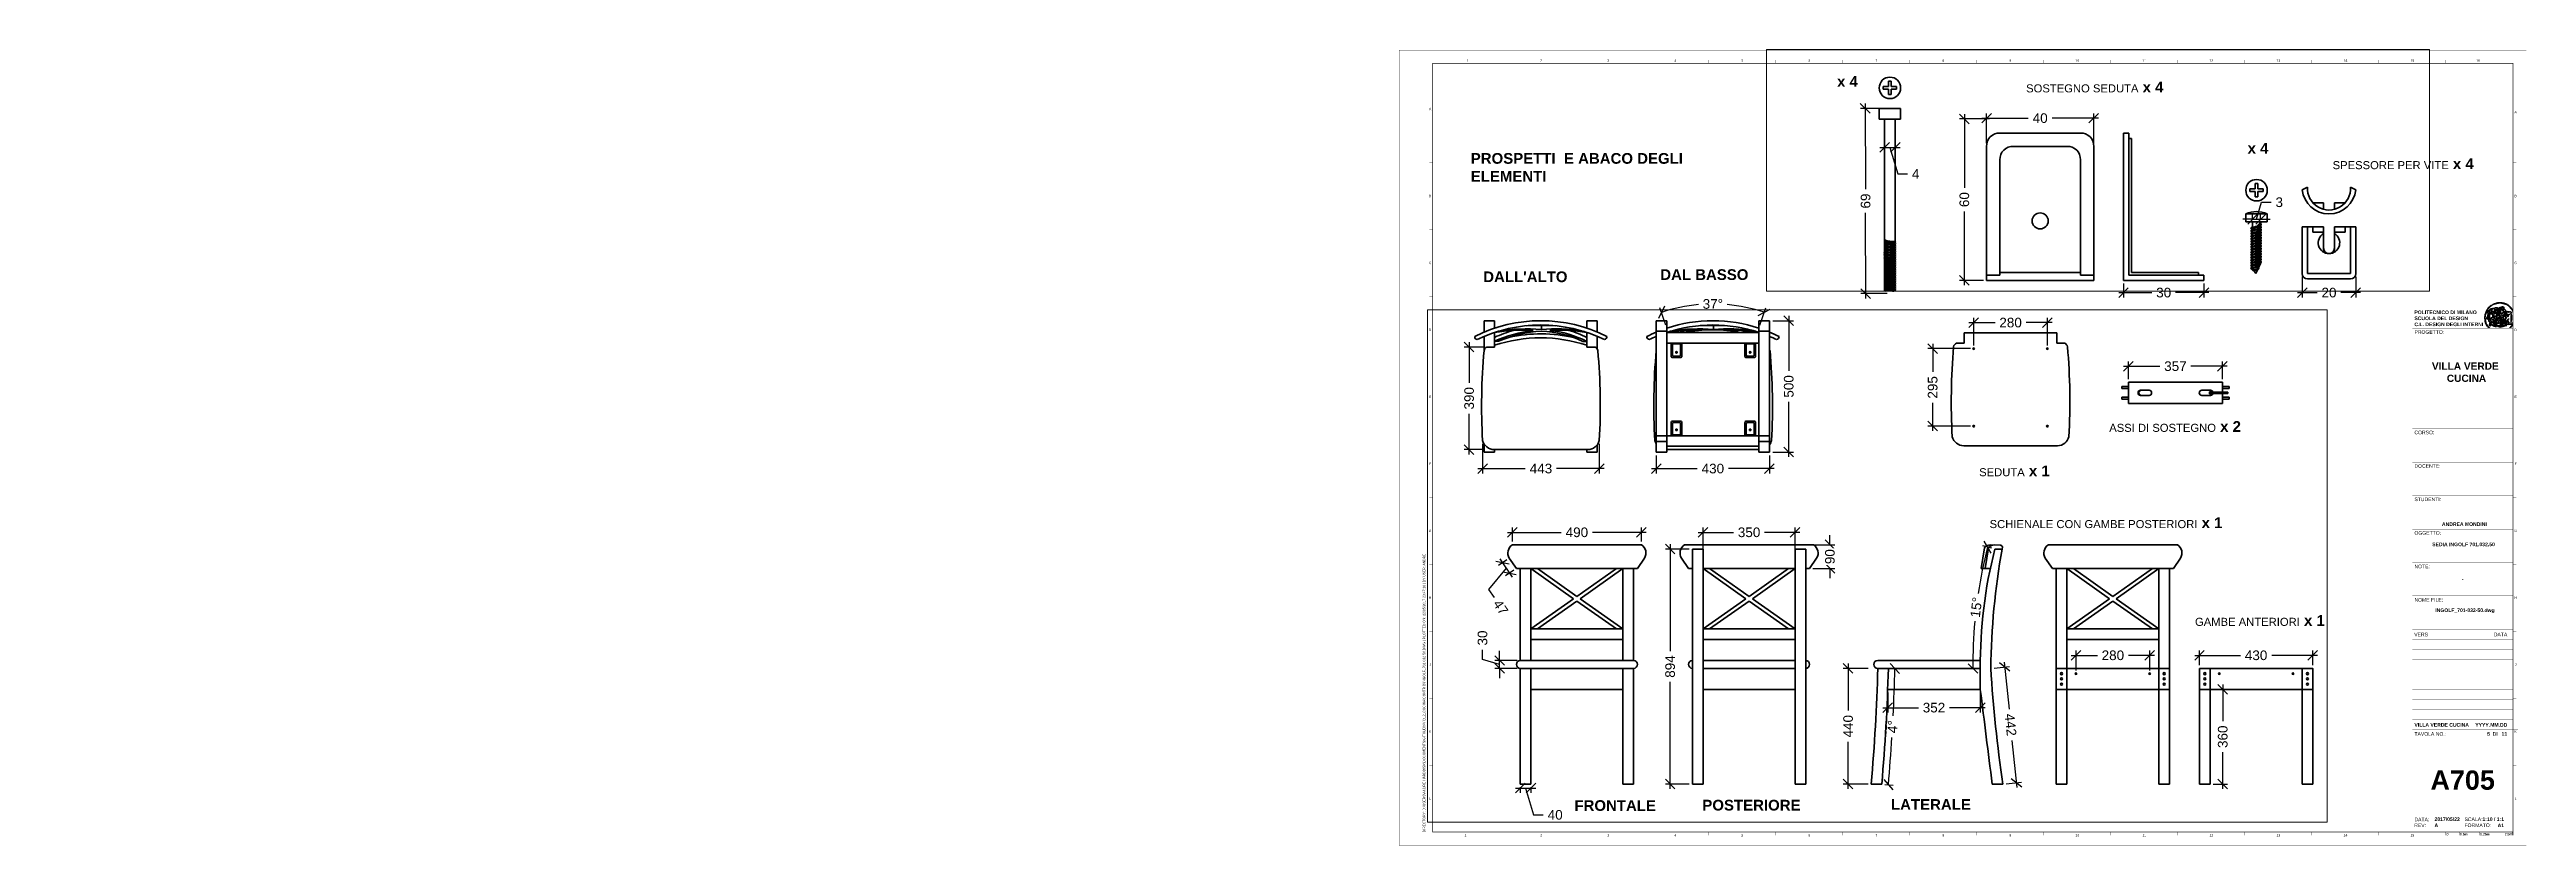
# Paper-space layout 'Layout1' of a CAD drawing. Header units: millimetres. Extents: x -503 to 421, y 0 to 297.
# The model-space entities are those that its viewports show. They can reach past a viewport. Long polylines and large blocks are cut down to what shows.
import ezdxf
from ezdxf.enums import TextEntityAlignment as Align

# ---------------------------------------------------------------- set-up
doc = ezdxf.new("R2010")
doc.units = ezdxf.units.MM
doc.set_wipeout_variables(frame=1)
for name, color, linetype in [('G-ANNO-LOGO', 3, 'Continuous'), ('G-ANNO-TEXT', 3, 'Continuous'), ('G-ANNO-TTLB', 3, 'Continuous'), ('IF-ANNO SYMB', 3, 'Continuous')]:
    doc.layers.add(name, color=color, linetype=linetype)
doc.layers.add('G-ANNO-NPLT', color=210, linetype='Continuous', plot=False)
doc.layers.add('IF-DETL', color=4, linetype='Continuous', lineweight=35)
doc.layers.add('IF-FURN', color=7, linetype='Continuous', lineweight=35)
doc.styles.add('ARIAL', font='arial.ttf')
doc.styles.add('ARIAL-BOLD', font='')
doc.styles.add('E-ARIAL', font='arial.ttf')
doc.styles.get("Standard").update_dxf_attribs({"font": 'arial.ttf'})
doc.styles.get('ARIAL-BOLD').set_extended_font_data('Arial', bold=True)
doc.dimstyles.new('TICK_36', dxfattribs={"dimtxt": 3.6, "dimasz": 3.6, "dimexe": 1.8, "dimexo": 1.2, "dimgap": 1.8, "dimtad": 0, "dimdec": 0, "dimzin": 0, "dimdsep": 46, "dimtxsty": 'ARIAL', "dimblk": 'OBLIQUE', "dimcen": 1.8, "dimdle": 1.8, "dimclrd": 256, "dimclrt": 256, "dimadec": 0, "dimazin": 0, "dimtfac": 1, "dimtdec": 0, "dimtmove": 1, "dimatfit": 3, "dimldrblk": 'OPEN90', "dimfxl": 1, "dimtfill": 1, "dimtolj": 1, "dimtzin": 0, "dimarcsym": 0})

# ---------------------------------------------------------------- blocks, each defined once
blk = doc.blocks.new('_Oblique')
at = {"color": 0, "linetype": 'ByBlock', "lineweight": -2}
blk.add_line((-0.5, -0.5), (0.5, 0.5), dxfattribs=at)
blk = doc.blocks.new('*D97')
at = {"layer": 'DEFPOINTS', "color": 0, "transparency": 16777216}
for p in [(42.31, 112.29), (90.42, 116.94), (90.42, 112.29)]:
    blk.add_point(p, dxfattribs=at)
at = {"layer": 'IF-ANNO SYMB', "lineweight": -2, "transparency": 16777216}
for p, q in [((40.51, 116.94), (60.52, 116.94)), ((92.22, 116.94), (72.21, 116.94))]:
    blk.add_line(p, q, dxfattribs=at)
at = {"layer": 'IF-ANNO SYMB', "color": 0, "lineweight": -2, "transparency": 16777216}
for p, q in [((42.31, 113.49), (42.31, 118.74)), ((90.42, 113.49), (90.42, 118.74))]:
    blk.add_line(p, q, dxfattribs=at)
at = {"layer": 'IF-ANNO SYMB', "lineweight": -2, "transparency": 16777216, "xscale": 3.6, "yscale": 3.6, "zscale": 3.6, "rotation": 180}
blk.add_blockref('_Oblique', (42.31, 116.94), dxfattribs=at)
at = {"layer": 'IF-ANNO SYMB', "lineweight": -2, "transparency": 16777216, "xscale": 3.6, "yscale": 3.6, "zscale": 3.6}
blk.add_blockref('_Oblique', (90.42, 116.94), dxfattribs=at)
at = {"layer": 'IF-ANNO SYMB', "transparency": 16777216, "insert": (66.37, 116.94), "char_height": 3.6, "attachment_point": 5, "style": 'ARIAL', "bg_fill": 3, "box_fill_scale": 1.1, "bg_fill_color": 256, "bg_fill_true_color": 13158600, "bg_fill_transparency": 0}
blk.add_mtext('\\A1;490', dxfattribs=at)
blk = doc.blocks.new('_Open90')
at = {"color": 0, "linetype": 'ByBlock', "lineweight": -2}
for p, q in [((0, 0), (-1, 0)), ((-0.5, 0.5), (0, 0)), ((0, 0), (-0.5, -0.5))]:
    blk.add_line(p, q, dxfattribs=at)
blk = doc.blocks.new('*D99')
at = {"layer": 'DEFPOINTS', "color": 0, "transparency": 16777216}
for p in [(41.16, 107.29), (41.23, 101.71), (43.78, 103.45)]:
    blk.add_point(p, dxfattribs=at)
at = {"layer": 'IF-ANNO SYMB', "lineweight": -2, "transparency": 16777216}
for p, q in [((39.92, 103.63), (33.42, 95.59)), ((37.59, 107.04), (42.25, 100.22)), ((33.42, 95.59), (35.45, 92.62))]:
    blk.add_line(p, q, dxfattribs=at)
at = {"layer": 'IF-ANNO SYMB', "color": 0, "lineweight": -2, "transparency": 16777216}
for p, q in [((40.17, 106.62), (37.12, 104.54)), ((42.79, 102.77), (39.75, 100.69))]:
    blk.add_line(p, q, dxfattribs=at)
at = {"layer": 'IF-ANNO SYMB', "lineweight": -2, "transparency": 16777216, "xscale": 3.6, "yscale": 3.6, "zscale": 3.6}
for p, rotation in [((38.61, 105.55), 124.3227640650322), ((41.23, 101.71), 304.3227640650322)]:
    blk.add_blockref('_Oblique', p, dxfattribs=dict(at, rotation=rotation))
at = {"layer": 'IF-ANNO SYMB', "transparency": 16777216, "insert": (37.96, 88.95), "char_height": 3.6, "attachment_point": 5, "rotation": 304.32276, "style": 'ARIAL', "bg_fill": 3, "box_fill_scale": 1.1, "bg_fill_color": 256, "bg_fill_true_color": 13158600, "bg_fill_transparency": 0}
blk.add_mtext('\\A1;47', dxfattribs=at)
blk = doc.blocks.new('*D100')
at = {"layer": 'DEFPOINTS', "color": 0, "transparency": 16777216}
for p in [(109.49, 110.71), (101.16, 22.94), (109.49, 22.94)]:
    blk.add_point(p, dxfattribs=at)
at = {"layer": 'IF-ANNO SYMB', "lineweight": -2, "transparency": 16777216}
for p, q in [((101.16, 112.51), (101.16, 72.6)), ((101.16, 21.14), (101.16, 61.06))]:
    blk.add_line(p, q, dxfattribs=at)
at = {"layer": 'IF-ANNO SYMB', "color": 0, "lineweight": -2, "transparency": 16777216}
for p, q in [((108.29, 110.71), (99.36, 110.71)), ((108.29, 22.94), (99.36, 22.94))]:
    blk.add_line(p, q, dxfattribs=at)
at = {"layer": 'IF-ANNO SYMB', "lineweight": -2, "transparency": 16777216, "xscale": 3.6, "yscale": 3.6, "zscale": 3.6}
for p, rotation in [((101.16, 110.71), 90), ((101.16, 22.94), 270)]:
    blk.add_blockref('_Oblique', p, dxfattribs=dict(at, rotation=rotation))
at = {"layer": 'IF-ANNO SYMB', "transparency": 16777216, "insert": (101.16, 66.83), "char_height": 3.6, "attachment_point": 5, "rotation": 90, "style": 'ARIAL', "bg_fill": 3, "box_fill_scale": 1.1, "bg_fill_color": 256, "bg_fill_true_color": 13158600, "bg_fill_transparency": 0}
blk.add_mtext('\\A1;894', dxfattribs=at)
blk = doc.blocks.new('*D101')
at = {"layer": 'DEFPOINTS', "color": 0, "transparency": 16777216}
for p in [(45.26, 22.94), (49.19, 22.94), (49.19, 21.44)]:
    blk.add_point(p, dxfattribs=at)
at = {"layer": 'IF-ANNO SYMB', "lineweight": -2, "transparency": 16777216}
for p, q in [((43.46, 21.44), (50.99, 21.44)), ((47.22, 21.44), (50.23, 11.43)), ((50.23, 11.43), (53.83, 11.43))]:
    blk.add_line(p, q, dxfattribs=at)
at = {"layer": 'IF-ANNO SYMB', "color": 0, "lineweight": -2, "transparency": 16777216}
for p, q in [((45.26, 21.74), (45.26, 19.64)), ((49.19, 21.74), (49.19, 19.64))]:
    blk.add_line(p, q, dxfattribs=at)
at = {"layer": 'IF-ANNO SYMB', "lineweight": -2, "transparency": 16777216, "xscale": 3.6, "yscale": 3.6, "zscale": 3.6, "rotation": 180}
blk.add_blockref('_Oblique', (45.26, 21.44), dxfattribs=at)
at = {"layer": 'IF-ANNO SYMB', "lineweight": -2, "transparency": 16777216, "xscale": 3.6, "yscale": 3.6, "zscale": 3.6}
blk.add_blockref('_Oblique', (49.19, 21.44), dxfattribs=at)
at = {"layer": 'IF-ANNO SYMB', "transparency": 16777216, "insert": (58.27, 11.43), "char_height": 3.6, "attachment_point": 5, "style": 'ARIAL', "bg_fill": 3, "box_fill_scale": 1.1, "bg_fill_color": 256, "bg_fill_true_color": 13158600, "bg_fill_transparency": 0}
blk.add_mtext('\\A1;40', dxfattribs=at)
blk = doc.blocks.new('*D102')
at = {"layer": 'DEFPOINTS', "color": 0, "transparency": 16777216}
for p in [(37.51, 69.09), (45.26, 69.09), (45.26, 66.14)]:
    blk.add_point(p, dxfattribs=at)
at = {"layer": 'IF-ANNO SYMB', "lineweight": -2, "transparency": 16777216}
for p, q in [((31.17, 69.52), (31.17, 73.12)), ((37.51, 67.61), (31.17, 69.52)), ((37.51, 69.09), (37.51, 72.69)), ((37.51, 66.14), (37.51, 69.09)), ((37.51, 66.14), (37.51, 69.09)), ((37.51, 66.14), (37.51, 62.54))]:
    blk.add_line(p, q, dxfattribs=at)
at = {"layer": 'IF-ANNO SYMB', "color": 0, "lineweight": -2, "transparency": 16777216}
for p, q in [((44.06, 69.09), (35.71, 69.09)), ((44.06, 66.14), (35.71, 66.14))]:
    blk.add_line(p, q, dxfattribs=at)
at = {"layer": 'IF-ANNO SYMB', "lineweight": -2, "transparency": 16777216, "xscale": 3.6, "yscale": 3.6, "zscale": 3.6, "rotation": 90}
blk.add_blockref('_Oblique', (37.51, 66.14), dxfattribs=at)
at = {"layer": 'IF-ANNO SYMB', "transparency": 16777216, "insert": (31.17, 77.49), "char_height": 3.6, "attachment_point": 5, "rotation": 90, "style": 'ARIAL', "bg_fill": 3, "box_fill_scale": 1.1, "bg_fill_color": 256, "bg_fill_true_color": 13158600, "bg_fill_transparency": 0}
blk.add_mtext('\\A1;30', dxfattribs=at)
at = {"layer": 'IF-ANNO SYMB', "lineweight": -2, "transparency": 16777216, "xscale": 3.6, "yscale": 3.6, "zscale": 3.6, "rotation": 270}
blk.add_blockref('_Oblique', (37.51, 69.09), dxfattribs=at)
blk = doc.blocks.new('*D103')
at = {"layer": 'DEFPOINTS', "color": 0, "transparency": 16777216}
for p in [(147.78, 116.94), (113.42, 103.45), (147.78, 103.45)]:
    blk.add_point(p, dxfattribs=at)
at = {"layer": 'IF-ANNO SYMB', "lineweight": -2, "transparency": 16777216}
for p, q in [((111.62, 116.94), (124.83, 116.94)), ((149.58, 116.94), (136.37, 116.94))]:
    blk.add_line(p, q, dxfattribs=at)
at = {"layer": 'IF-ANNO SYMB', "color": 0, "lineweight": -2, "transparency": 16777216}
for p, q in [((113.42, 104.65), (113.42, 118.74)), ((147.78, 104.65), (147.78, 118.74))]:
    blk.add_line(p, q, dxfattribs=at)
at = {"layer": 'IF-ANNO SYMB', "lineweight": -2, "transparency": 16777216, "xscale": 3.6, "yscale": 3.6, "zscale": 3.6, "rotation": 180}
blk.add_blockref('_Oblique', (113.42, 116.94), dxfattribs=at)
at = {"layer": 'IF-ANNO SYMB', "lineweight": -2, "transparency": 16777216, "xscale": 3.6, "yscale": 3.6, "zscale": 3.6}
blk.add_blockref('_Oblique', (147.78, 116.94), dxfattribs=at)
at = {"layer": 'IF-ANNO SYMB', "transparency": 16777216, "insert": (130.6, 116.94), "char_height": 3.6, "attachment_point": 5, "style": 'ARIAL', "bg_fill": 3, "box_fill_scale": 1.1, "bg_fill_color": 256, "bg_fill_true_color": 13158600, "bg_fill_transparency": 0}
blk.add_mtext('\\A1;350', dxfattribs=at)
blk = doc.blocks.new('*D104')
at = {"layer": 'DEFPOINTS', "color": 0, "transparency": 16777216}
for p in [(153.18, 112.29), (153.18, 103.45)]:
    blk.add_point(p, dxfattribs=at)
at = {"layer": 'IF-ANNO SYMB', "color": 0, "lineweight": -2, "transparency": 16777216}
for p, q in [((154.38, 112.29), (162.56, 112.29)), ((154.38, 103.45), (162.56, 103.45))]:
    blk.add_line(p, q, dxfattribs=at)
at = {"layer": 'IF-ANNO SYMB', "lineweight": -2, "transparency": 16777216}
for p, q in [((160.76, 112.29), (160.76, 115.89)), ((160.76, 112.29), (160.76, 112.24)), ((160.76, 103.45), (160.76, 103.5)), ((160.76, 103.45), (160.76, 99.85))]:
    blk.add_line(p, q, dxfattribs=at)
at = {"layer": 'IF-ANNO SYMB', "lineweight": -2, "transparency": 16777216, "xscale": 3.6, "yscale": 3.6, "zscale": 3.6}
for p, rotation in [((160.76, 112.29), 270), ((160.76, 103.45), 90)]:
    blk.add_blockref('_Oblique', p, dxfattribs=dict(at, rotation=rotation))
at = {"layer": 'IF-ANNO SYMB', "transparency": 16777216, "insert": (160.76, 107.87), "char_height": 3.6, "attachment_point": 5, "rotation": 90, "style": 'ARIAL', "bg_fill": 3, "box_fill_scale": 1.1, "bg_fill_color": 256, "bg_fill_true_color": 13158600, "bg_fill_transparency": 0}
blk.add_mtext('\\A1;90', dxfattribs=at)
at = {"layer": 'DEFPOINTS', "color": 0, "transparency": 16777216}
blk.add_point((160.76, 112.29), dxfattribs=at)
blk = doc.blocks.new('*D105')
at = {"layer": 'DEFPOINTS', "color": 0, "transparency": 16777216}
for p in [(167.55, 66.14), (176.16, 66.14), (176.16, 22.94)]:
    blk.add_point(p, dxfattribs=at)
at = {"layer": 'IF-ANNO SYMB', "color": 0, "lineweight": -2, "transparency": 16777216}
for p, q in [((174.96, 66.14), (165.75, 66.14)), ((174.96, 22.94), (165.75, 22.94))]:
    blk.add_line(p, q, dxfattribs=at)
at = {"layer": 'IF-ANNO SYMB', "lineweight": -2, "transparency": 16777216}
for p, q in [((167.55, 67.94), (167.55, 50.38)), ((167.55, 21.14), (167.55, 38.7))]:
    blk.add_line(p, q, dxfattribs=at)
at = {"layer": 'IF-ANNO SYMB', "lineweight": -2, "transparency": 16777216, "xscale": 3.6, "yscale": 3.6, "zscale": 3.6}
for p, rotation in [((167.55, 66.14), 90), ((167.55, 22.94), 270)]:
    blk.add_blockref('_Oblique', p, dxfattribs=dict(at, rotation=rotation))
at = {"layer": 'IF-ANNO SYMB', "transparency": 16777216, "insert": (167.55, 44.54), "char_height": 3.6, "attachment_point": 5, "rotation": 90, "style": 'ARIAL', "bg_fill": 3, "box_fill_scale": 1.1, "bg_fill_color": 256, "bg_fill_true_color": 13158600, "bg_fill_transparency": 0}
blk.add_mtext('\\A1;440', dxfattribs=at)
blk = doc.blocks.new('*D106')
at = {"layer": 'DEFPOINTS', "color": 0, "transparency": 16777216}
for p in [(-503.4, 83.45), (182.55, 66.14), (180.09, 22.94)]:
    blk.add_point(p, dxfattribs=at)
at = {"layer": 'IF-ANNO SYMB', "color": 0, "lineweight": -2, "transparency": 16777216}
for p, q in [((183.75, 66.11), (186.81, 66.03)), ((181.29, 22.83), (184.34, 22.56))]:
    blk.add_line(p, q, dxfattribs=at)
at = {"layer": 'IF-ANNO SYMB', "lineweight": -2, "transparency": 16777216}
for start, end in [(357.0813, 358.55492), (354.94119, 356.41481)]:
    blk.add_arc((-503.4, 83.45), 688.63, start, end, dxfattribs=at)
at = {"layer": 'IF-ANNO SYMB', "lineweight": -2, "transparency": 16777216, "xscale": 3.6, "yscale": 3.6, "zscale": 3.6}
for p, rotation in [((185.01, 66.08), 88.55492194977633), ((182.55, 22.72), 264.9411868494248)]:
    blk.add_blockref('_Oblique', p, dxfattribs=dict(at, rotation=rotation))
at = {"layer": 'IF-ANNO SYMB', "transparency": 16777216, "insert": (184.12, 44.38), "char_height": 3.6, "attachment_point": 5, "rotation": 86.74805, "style": 'ARIAL', "bg_fill": 3, "box_fill_scale": 1.1, "bg_fill_color": 256, "bg_fill_true_color": 13158600, "bg_fill_transparency": 0}
blk.add_mtext('\\A1;4°', dxfattribs=at)
at = {"layer": 'DEFPOINTS', "color": 0, "transparency": 16777216}
blk.add_point((183.67, 37.16), dxfattribs=at)
blk = doc.blocks.new('*D107')
at = {"layer": 'DEFPOINTS', "color": 0, "transparency": 16777216}
for p in [(222.28, 110.71), (216.86, 66.14), (390.28, 67.66)]:
    blk.add_point(p, dxfattribs=at)
at = {"layer": 'IF-ANNO SYMB', "color": 0, "lineweight": -2, "transparency": 16777216}
for p, q in [((221.12, 111.01), (217.84, 111.85)), ((215.66, 66.13), (212.28, 66.1))]:
    blk.add_line(p, q, dxfattribs=at)
at = {"layer": 'IF-ANNO SYMB', "lineweight": -2, "transparency": 16777216}
for start, end in [(165.62688, 171.38618), (174.74338, 180.50268)]:
    blk.add_arc((390.28, 67.66), 176.21, start, end, dxfattribs=at)
at = {"layer": 'IF-ANNO SYMB', "lineweight": -2, "transparency": 16777216, "xscale": 3.6, "yscale": 3.6, "zscale": 3.6}
for p, rotation in [((219.59, 111.41), 75.62688157076472), ((214.08, 66.12), 270.5026797592054)]:
    blk.add_blockref('_Oblique', p, dxfattribs=dict(at, rotation=rotation))
at = {"layer": 'IF-ANNO SYMB', "transparency": 16777216, "insert": (215.36, 88.94), "char_height": 3.6, "attachment_point": 5, "rotation": 83.06478, "style": 'ARIAL', "bg_fill": 3, "box_fill_scale": 1.1, "bg_fill_color": 256, "bg_fill_true_color": 13158600, "bg_fill_transparency": 0}
blk.add_mtext('\\A1;15°', dxfattribs=at)
at = {"layer": 'DEFPOINTS', "color": 0, "transparency": 16777216}
blk.add_point((216.44, 96.49), dxfattribs=at)
blk = doc.blocks.new('*D108')
at = {"layer": 'DEFPOINTS', "color": 0, "transparency": 16777216}
for p in [(182.3, 58.29), (216.86, 58.29), (216.86, 51.47)]:
    blk.add_point(p, dxfattribs=at)
at = {"layer": 'IF-ANNO SYMB', "color": 0, "lineweight": -2, "transparency": 16777216}
for p, q in [((182.3, 57.09), (182.3, 49.67)), ((216.86, 57.09), (216.86, 49.67))]:
    blk.add_line(p, q, dxfattribs=at)
at = {"layer": 'IF-ANNO SYMB', "lineweight": -2, "transparency": 16777216}
for p, q in [((180.5, 51.47), (193.82, 51.47)), ((218.66, 51.47), (205.34, 51.47))]:
    blk.add_line(p, q, dxfattribs=at)
at = {"layer": 'IF-ANNO SYMB', "lineweight": -2, "transparency": 16777216, "xscale": 3.6, "yscale": 3.6, "zscale": 3.6, "rotation": 180}
blk.add_blockref('_Oblique', (182.3, 51.47), dxfattribs=at)
at = {"layer": 'IF-ANNO SYMB', "lineweight": -2, "transparency": 16777216, "xscale": 3.6, "yscale": 3.6, "zscale": 3.6}
blk.add_blockref('_Oblique', (216.86, 51.47), dxfattribs=at)
at = {"layer": 'IF-ANNO SYMB', "transparency": 16777216, "insert": (199.58, 51.47), "char_height": 3.6, "attachment_point": 5, "style": 'ARIAL', "bg_fill": 3, "box_fill_scale": 1.1, "bg_fill_color": 256, "bg_fill_true_color": 13158600, "bg_fill_transparency": 0}
blk.add_mtext('\\A1;352', dxfattribs=at)
blk = doc.blocks.new('*D110')
at = {"layer": 'DEFPOINTS', "color": 0, "transparency": 16777216}
for p in [(220.79, 66.14), (225.25, 22.94), (230.39, 23.47)]:
    blk.add_point(p, dxfattribs=at)
at = {"layer": 'IF-ANNO SYMB', "color": 0, "lineweight": -2, "transparency": 16777216}
for p, q in [((221.98, 66.26), (227.72, 66.86)), ((226.44, 23.06), (232.18, 23.66))]:
    blk.add_line(p, q, dxfattribs=at)
at = {"layer": 'IF-ANNO SYMB', "lineweight": -2, "transparency": 16777216}
for p, q in [((225.74, 68.46), (227.56, 50.87)), ((230.57, 21.68), (228.76, 39.27))]:
    blk.add_line(p, q, dxfattribs=at)
at = {"layer": 'IF-ANNO SYMB', "lineweight": -2, "transparency": 16777216, "xscale": 3.6, "yscale": 3.6, "zscale": 3.6}
for p, rotation in [((225.93, 66.67), 95.89568678858146), ((230.39, 23.47), 275.8956867885815)]:
    blk.add_blockref('_Oblique', p, dxfattribs=dict(at, rotation=rotation))
at = {"layer": 'IF-ANNO SYMB', "transparency": 16777216, "insert": (228.16, 45.07), "char_height": 3.6, "attachment_point": 5, "rotation": 275.89569, "style": 'ARIAL', "bg_fill": 3, "box_fill_scale": 1.1, "bg_fill_color": 256, "bg_fill_true_color": 13158600, "bg_fill_transparency": 0}
blk.add_mtext('\\A1;442', dxfattribs=at)
blk = doc.blocks.new('*D112')
at = {"layer": 'DEFPOINTS', "color": 0, "transparency": 16777216}
for p in [(95.98, 146.89), (138.2, 146.89), (138.2, 140.74)]:
    blk.add_point(p, dxfattribs=at)
at = {"layer": 'IF-ANNO SYMB', "lineweight": -2, "transparency": 16777216}
for p, q in [((94.18, 140.74), (111.25, 140.74)), ((140, 140.74), (122.93, 140.74))]:
    blk.add_line(p, q, dxfattribs=at)
at = {"layer": 'IF-ANNO SYMB', "color": 0, "lineweight": -2, "transparency": 16777216}
for p, q in [((95.98, 145.69), (95.98, 138.94)), ((138.2, 145.69), (138.2, 138.94))]:
    blk.add_line(p, q, dxfattribs=at)
at = {"layer": 'IF-ANNO SYMB', "lineweight": -2, "transparency": 16777216, "xscale": 3.6, "yscale": 3.6, "zscale": 3.6}
for p, rotation in [((95.98, 140.74), 180.0007468195027), ((138.2, 140.74), 0.0007468195027351351)]:
    blk.add_blockref('_Oblique', p, dxfattribs=dict(at, rotation=rotation))
at = {"layer": 'IF-ANNO SYMB', "transparency": 16777216, "insert": (117.09, 140.74), "char_height": 3.6, "attachment_point": 5, "rotation": 0.00075, "style": 'ARIAL', "bg_fill": 3, "box_fill_scale": 1.1, "bg_fill_color": 256, "bg_fill_true_color": 13158600, "bg_fill_transparency": 0}
blk.add_mtext('\\A1;430', dxfattribs=at)
blk = doc.blocks.new('*D113')
at = {"layer": 'DEFPOINTS', "color": 0, "transparency": 16777216}
for p in [(138.2, 195.98), (138.2, 146.89), (145.4, 146.89)]:
    blk.add_point(p, dxfattribs=at)
at = {"layer": 'IF-ANNO SYMB', "color": 0, "lineweight": -2, "transparency": 16777216}
for p, q in [((139.4, 195.98), (147.2, 195.98)), ((139.4, 146.89), (147.2, 146.89))]:
    blk.add_line(p, q, dxfattribs=at)
at = {"layer": 'IF-ANNO SYMB', "lineweight": -2, "transparency": 16777216}
for p, q in [((145.4, 197.78), (145.4, 177.21)), ((145.4, 145.09), (145.4, 165.67))]:
    blk.add_line(p, q, dxfattribs=at)
at = {"layer": 'IF-ANNO SYMB', "lineweight": -2, "transparency": 16777216, "xscale": 3.6, "yscale": 3.6, "zscale": 3.6}
for p, rotation in [((145.4, 195.98), 90), ((145.4, 146.89), 270)]:
    blk.add_blockref('_Oblique', p, dxfattribs=dict(at, rotation=rotation))
at = {"layer": 'IF-ANNO SYMB', "transparency": 16777216, "insert": (145.4, 171.44), "char_height": 3.6, "attachment_point": 5, "rotation": 90, "style": 'ARIAL', "bg_fill": 3, "box_fill_scale": 1.1, "bg_fill_color": 256, "bg_fill_true_color": 13158600, "bg_fill_transparency": 0}
blk.add_mtext('\\A1;500', dxfattribs=at)
blk = doc.blocks.new('*D115')
at = {"layer": 'DEFPOINTS', "color": 0, "transparency": 16777216}
for p in [(99.91, 193.18), (134.27, 193.21), (117.13, 141.62)]:
    blk.add_point(p, dxfattribs=at)
at = {"layer": 'IF-ANNO SYMB', "color": 0, "lineweight": -2, "transparency": 16777216}
for p, q in [((99.53, 194.32), (97.36, 200.8)), ((134.65, 194.35), (136.8, 200.83))]:
    blk.add_line(p, q, dxfattribs=at)
at = {"layer": 'IF-ANNO SYMB', "lineweight": -2, "transparency": 16777216}
for start, end in [(95.09214, 108.47086), (71.62027, 84.99899)]:
    blk.add_arc((117.13, 141.62), 60.59, start, end, dxfattribs=at)
at = {"layer": 'IF-ANNO SYMB', "lineweight": -2, "transparency": 16777216, "xscale": 3.6, "yscale": 3.6, "zscale": 3.6}
for p, rotation in [((97.93, 199.09), 198.4708578801306), ((136.24, 199.12), 341.6202702665261)]:
    blk.add_blockref('_Oblique', p, dxfattribs=dict(at, rotation=rotation))
at = {"layer": 'IF-ANNO SYMB', "transparency": 16777216, "insert": (117.08, 202.21), "char_height": 3.6, "attachment_point": 5, "rotation": 0.04556, "style": 'ARIAL', "bg_fill": 3, "box_fill_scale": 1.1, "bg_fill_color": 256, "bg_fill_true_color": 13158600, "bg_fill_transparency": 0}
blk.add_mtext('\\A1;37°', dxfattribs=at)
at = {"layer": 'DEFPOINTS', "color": 0, "transparency": 16777216}
blk.add_point((123.57, 201.87), dxfattribs=at)
blk = doc.blocks.new('*D116')
at = {"layer": 'DEFPOINTS', "color": 0, "transparency": 16777216}
for p in [(31.19, 151.25), (74.72, 151.25), (74.72, 140.74)]:
    blk.add_point(p, dxfattribs=at)
at = {"layer": 'IF-ANNO SYMB', "color": 0, "lineweight": -2, "transparency": 16777216}
for p, q in [((31.19, 150.05), (31.19, 138.94)), ((74.72, 150.05), (74.72, 138.94))]:
    blk.add_line(p, q, dxfattribs=at)
at = {"layer": 'IF-ANNO SYMB', "lineweight": -2, "transparency": 16777216}
for p, q in [((29.39, 140.74), (47.11, 140.74)), ((76.52, 140.74), (58.81, 140.74))]:
    blk.add_line(p, q, dxfattribs=at)
at = {"layer": 'IF-ANNO SYMB', "lineweight": -2, "transparency": 16777216, "xscale": 3.6, "yscale": 3.6, "zscale": 3.6, "rotation": 180}
blk.add_blockref('_Oblique', (31.19, 140.74), dxfattribs=at)
at = {"layer": 'IF-ANNO SYMB', "lineweight": -2, "transparency": 16777216, "xscale": 3.6, "yscale": 3.6, "zscale": 3.6}
blk.add_blockref('_Oblique', (74.72, 140.74), dxfattribs=at)
at = {"layer": 'IF-ANNO SYMB', "transparency": 16777216, "insert": (52.96, 140.74), "char_height": 3.6, "attachment_point": 5, "style": 'ARIAL', "bg_fill": 3, "box_fill_scale": 1.1, "bg_fill_color": 256, "bg_fill_true_color": 13158600, "bg_fill_transparency": 0}
blk.add_mtext('\\A1;443', dxfattribs=at)
blk = doc.blocks.new('*D117')
at = {"layer": 'DEFPOINTS', "color": 0, "transparency": 16777216}
for p in [(32.73, 186.14), (26.17, 147.85), (32.73, 147.85)]:
    blk.add_point(p, dxfattribs=at)
at = {"layer": 'IF-ANNO SYMB', "color": 0, "lineweight": -2, "transparency": 16777216}
for p, q in [((31.53, 186.14), (24.37, 186.14)), ((31.53, 147.85), (24.37, 147.85))]:
    blk.add_line(p, q, dxfattribs=at)
at = {"layer": 'IF-ANNO SYMB', "lineweight": -2, "transparency": 16777216}
for p, q in [((26.17, 187.94), (26.17, 172.77)), ((26.17, 146.05), (26.17, 161.23))]:
    blk.add_line(p, q, dxfattribs=at)
at = {"layer": 'IF-ANNO SYMB', "lineweight": -2, "transparency": 16777216, "xscale": 3.6, "yscale": 3.6, "zscale": 3.6}
for p, rotation in [((26.17, 186.14), 90), ((26.17, 147.85), 270)]:
    blk.add_blockref('_Oblique', p, dxfattribs=dict(at, rotation=rotation))
at = {"layer": 'IF-ANNO SYMB', "transparency": 16777216, "insert": (26.17, 167), "char_height": 3.6, "attachment_point": 5, "rotation": 90, "style": 'ARIAL', "bg_fill": 3, "box_fill_scale": 1.1, "bg_fill_color": 256, "bg_fill_true_color": 13158600, "bg_fill_transparency": 0}
blk.add_mtext('\\A1;390', dxfattribs=at)
blk = doc.blocks.new('*D118')
at = {"layer": 'DEFPOINTS', "color": 0, "transparency": 16777216}
for p in [(241.89, 195.26), (214.4, 185.57), (241.89, 185.57)]:
    blk.add_point(p, dxfattribs=at)
at = {"layer": 'IF-ANNO SYMB', "lineweight": -2, "transparency": 16777216}
for p, q in [((212.6, 195.26), (222.35, 195.26)), ((243.69, 195.26), (233.95, 195.26))]:
    blk.add_line(p, q, dxfattribs=at)
at = {"layer": 'IF-ANNO SYMB', "color": 0, "lineweight": -2, "transparency": 16777216}
for p, q in [((214.4, 186.77), (214.4, 197.06)), ((241.89, 186.77), (241.89, 197.06))]:
    blk.add_line(p, q, dxfattribs=at)
at = {"layer": 'IF-ANNO SYMB', "lineweight": -2, "transparency": 16777216, "xscale": 3.6, "yscale": 3.6, "zscale": 3.6, "rotation": 180}
blk.add_blockref('_Oblique', (214.4, 195.26), dxfattribs=at)
at = {"layer": 'IF-ANNO SYMB', "lineweight": -2, "transparency": 16777216, "xscale": 3.6, "yscale": 3.6, "zscale": 3.6}
blk.add_blockref('_Oblique', (241.89, 195.26), dxfattribs=at)
at = {"layer": 'IF-ANNO SYMB', "transparency": 16777216, "insert": (228.15, 195.26), "char_height": 3.6, "attachment_point": 5, "style": 'ARIAL', "bg_fill": 3, "box_fill_scale": 1.1, "bg_fill_color": 256, "bg_fill_true_color": 13158600, "bg_fill_transparency": 0}
blk.add_mtext('\\A1;280', dxfattribs=at)
blk = doc.blocks.new('*D119')
at = {"layer": 'DEFPOINTS', "color": 0, "transparency": 16777216}
for p in [(214.4, 185.57), (199.09, 156.61), (214.4, 156.61)]:
    blk.add_point(p, dxfattribs=at)
at = {"layer": 'IF-ANNO SYMB', "color": 0, "lineweight": -2, "transparency": 16777216}
for p, q in [((213.2, 185.57), (197.29, 185.57)), ((213.2, 156.61), (197.29, 156.61))]:
    blk.add_line(p, q, dxfattribs=at)
at = {"layer": 'IF-ANNO SYMB', "lineweight": -2, "transparency": 16777216}
for p, q in [((199.09, 187.37), (199.09, 176.91)), ((199.09, 154.81), (199.09, 165.27))]:
    blk.add_line(p, q, dxfattribs=at)
at = {"layer": 'IF-ANNO SYMB', "lineweight": -2, "transparency": 16777216, "xscale": 3.6, "yscale": 3.6, "zscale": 3.6}
for p, rotation in [((199.09, 185.57), 90), ((199.09, 156.61), 270)]:
    blk.add_blockref('_Oblique', p, dxfattribs=dict(at, rotation=rotation))
at = {"layer": 'IF-ANNO SYMB', "transparency": 16777216, "insert": (199.09, 171.09), "char_height": 3.6, "attachment_point": 5, "rotation": 90, "style": 'ARIAL', "bg_fill": 3, "box_fill_scale": 1.1, "bg_fill_color": 256, "bg_fill_true_color": 13158600, "bg_fill_transparency": 0}
blk.add_mtext('\\A1;295', dxfattribs=at)
blk = doc.blocks.new('*D120')
at = {"layer": 'DEFPOINTS', "color": 0, "transparency": 16777216}
for p in [(307.19, 178.98), (272.12, 172.97), (307.19, 172.97)]:
    blk.add_point(p, dxfattribs=at)
at = {"layer": 'IF-ANNO SYMB', "lineweight": -2, "transparency": 16777216}
for p, q in [((270.32, 178.98), (283.88, 178.98)), ((308.99, 178.98), (295.43, 178.98))]:
    blk.add_line(p, q, dxfattribs=at)
at = {"layer": 'IF-ANNO SYMB', "color": 0, "lineweight": -2, "transparency": 16777216}
for p, q in [((272.12, 174.17), (272.12, 180.78)), ((307.19, 174.17), (307.19, 180.78))]:
    blk.add_line(p, q, dxfattribs=at)
at = {"layer": 'IF-ANNO SYMB', "lineweight": -2, "transparency": 16777216, "xscale": 3.6, "yscale": 3.6, "zscale": 3.6, "rotation": 180}
blk.add_blockref('_Oblique', (272.12, 178.98), dxfattribs=at)
at = {"layer": 'IF-ANNO SYMB', "lineweight": -2, "transparency": 16777216, "xscale": 3.6, "yscale": 3.6, "zscale": 3.6}
blk.add_blockref('_Oblique', (307.19, 178.98), dxfattribs=at)
at = {"layer": 'IF-ANNO SYMB', "transparency": 16777216, "insert": (289.65, 178.98), "char_height": 3.6, "attachment_point": 5, "style": 'ARIAL', "bg_fill": 3, "box_fill_scale": 1.1, "bg_fill_color": 256, "bg_fill_true_color": 13158600, "bg_fill_transparency": 0}
blk.add_mtext('\\A1;357', dxfattribs=at)
blk = doc.blocks.new('*D121')
at = {"layer": 'DEFPOINTS', "color": 0, "transparency": 16777216}
for p in [(280.05, 71.01), (252.56, 64.18), (280.05, 64.18)]:
    blk.add_point(p, dxfattribs=at)
at = {"layer": 'IF-ANNO SYMB', "lineweight": -2, "transparency": 16777216}
for p, q in [((250.76, 71.01), (260.51, 71.01)), ((281.85, 71.01), (272.11, 71.01))]:
    blk.add_line(p, q, dxfattribs=at)
at = {"layer": 'IF-ANNO SYMB', "color": 0, "lineweight": -2, "transparency": 16777216}
for p, q in [((252.56, 65.38), (252.56, 72.81)), ((280.05, 65.38), (280.05, 72.81))]:
    blk.add_line(p, q, dxfattribs=at)
at = {"layer": 'IF-ANNO SYMB', "lineweight": -2, "transparency": 16777216, "xscale": 3.6, "yscale": 3.6, "zscale": 3.6, "rotation": 180}
blk.add_blockref('_Oblique', (252.56, 71.01), dxfattribs=at)
at = {"layer": 'IF-ANNO SYMB', "lineweight": -2, "transparency": 16777216, "xscale": 3.6, "yscale": 3.6, "zscale": 3.6}
blk.add_blockref('_Oblique', (280.05, 71.01), dxfattribs=at)
at = {"layer": 'IF-ANNO SYMB', "transparency": 16777216, "insert": (266.31, 71.01), "char_height": 3.6, "attachment_point": 5, "style": 'ARIAL', "bg_fill": 3, "box_fill_scale": 1.1, "bg_fill_color": 256, "bg_fill_true_color": 13158600, "bg_fill_transparency": 0}
blk.add_mtext('\\A1;280', dxfattribs=at)
blk = doc.blocks.new('*D122')
at = {"layer": 'DEFPOINTS', "color": 0, "transparency": 16777216}
for p in [(298.62, 66.14), (340.84, 71.01), (340.84, 66.14)]:
    blk.add_point(p, dxfattribs=at)
at = {"layer": 'IF-ANNO SYMB', "lineweight": -2, "transparency": 16777216}
for p, q in [((296.82, 71.01), (313.89, 71.01)), ((342.64, 71.01), (325.58, 71.01))]:
    blk.add_line(p, q, dxfattribs=at)
at = {"layer": 'IF-ANNO SYMB', "color": 0, "lineweight": -2, "transparency": 16777216}
for p, q in [((298.62, 67.34), (298.62, 72.81)), ((340.84, 67.34), (340.84, 72.81))]:
    blk.add_line(p, q, dxfattribs=at)
at = {"layer": 'IF-ANNO SYMB', "lineweight": -2, "transparency": 16777216, "xscale": 3.6, "yscale": 3.6, "zscale": 3.6, "rotation": 180}
blk.add_blockref('_Oblique', (298.62, 71.01), dxfattribs=at)
at = {"layer": 'IF-ANNO SYMB', "lineweight": -2, "transparency": 16777216, "xscale": 3.6, "yscale": 3.6, "zscale": 3.6}
blk.add_blockref('_Oblique', (340.84, 71.01), dxfattribs=at)
at = {"layer": 'IF-ANNO SYMB', "transparency": 16777216, "insert": (319.73, 71.01), "char_height": 3.6, "attachment_point": 5, "style": 'ARIAL', "bg_fill": 3, "box_fill_scale": 1.1, "bg_fill_color": 256, "bg_fill_true_color": 13158600, "bg_fill_transparency": 0}
blk.add_mtext('\\A1;430', dxfattribs=at)
blk = doc.blocks.new('*D123')
at = {"layer": 'DEFPOINTS', "color": 0, "transparency": 16777216}
for p in [(302.55, 58.29), (302.55, 22.94), (307.3, 22.94)]:
    blk.add_point(p, dxfattribs=at)
at = {"layer": 'IF-ANNO SYMB', "color": 0, "lineweight": -2, "transparency": 16777216}
for p, q in [((303.75, 58.29), (309.1, 58.29)), ((303.75, 22.94), (309.1, 22.94))]:
    blk.add_line(p, q, dxfattribs=at)
at = {"layer": 'IF-ANNO SYMB', "lineweight": -2, "transparency": 16777216}
for p, q in [((307.3, 60.09), (307.3, 46.38)), ((307.3, 21.14), (307.3, 34.84))]:
    blk.add_line(p, q, dxfattribs=at)
at = {"layer": 'IF-ANNO SYMB', "lineweight": -2, "transparency": 16777216, "xscale": 3.6, "yscale": 3.6, "zscale": 3.6}
for p, rotation in [((307.3, 58.29), 90), ((307.3, 22.94), 270)]:
    blk.add_blockref('_Oblique', p, dxfattribs=dict(at, rotation=rotation))
at = {"layer": 'IF-ANNO SYMB', "transparency": 16777216, "insert": (307.3, 40.61), "char_height": 3.6, "attachment_point": 5, "rotation": 90, "style": 'ARIAL', "bg_fill": 3, "box_fill_scale": 1.1, "bg_fill_color": 256, "bg_fill_true_color": 13158600, "bg_fill_transparency": 0}
blk.add_mtext('\\A1;360', dxfattribs=at)
blk = doc.blocks.new('*D124')
at = {"layer": 'DEFPOINTS', "color": 0, "transparency": 16777216}
for p in [(259.19, 271.61), (219.19, 261.04), (259.19, 261.04)]:
    blk.add_point(p, dxfattribs=at)
at = {"layer": 'IF-ANNO SYMB', "lineweight": -2, "transparency": 16777216}
for p, q in [((217.39, 271.61), (234.74, 271.61)), ((260.99, 271.61), (243.63, 271.61))]:
    blk.add_line(p, q, dxfattribs=at)
at = {"layer": 'IF-ANNO SYMB', "color": 0, "lineweight": -2, "transparency": 16777216}
for p, q in [((219.19, 262.24), (219.19, 273.41)), ((259.19, 262.24), (259.19, 273.41))]:
    blk.add_line(p, q, dxfattribs=at)
at = {"layer": 'IF-ANNO SYMB', "lineweight": -2, "transparency": 16777216, "xscale": 3.6, "yscale": 3.6, "zscale": 3.6, "rotation": 180}
blk.add_blockref('_Oblique', (219.19, 271.61), dxfattribs=at)
at = {"layer": 'IF-ANNO SYMB', "lineweight": -2, "transparency": 16777216, "xscale": 3.6, "yscale": 3.6, "zscale": 3.6}
blk.add_blockref('_Oblique', (259.19, 271.61), dxfattribs=at)
at = {"layer": 'IF-ANNO SYMB', "transparency": 16777216, "insert": (239.19, 271.61), "char_height": 3.6, "attachment_point": 5, "style": 'ARIAL', "bg_fill": 3, "box_fill_scale": 1.1, "bg_fill_color": 256, "bg_fill_true_color": 13158600, "bg_fill_transparency": 0}
blk.add_mtext('\\A1;40', dxfattribs=at)
blk = doc.blocks.new('*D125')
at = {"layer": 'DEFPOINTS', "color": 0, "transparency": 16777216}
for p in [(210.91, 271.34), (221.5, 271.34), (219.19, 211.04)]:
    blk.add_point(p, dxfattribs=at)
at = {"layer": 'IF-ANNO SYMB', "color": 0, "lineweight": -2, "transparency": 16777216}
for p, q in [((220.3, 271.34), (209.11, 271.34)), ((217.99, 211.04), (209.11, 211.04))]:
    blk.add_line(p, q, dxfattribs=at)
at = {"layer": 'IF-ANNO SYMB', "lineweight": -2, "transparency": 16777216}
for p, q in [((210.91, 273.14), (210.91, 245.57)), ((210.91, 209.24), (210.91, 236.8))]:
    blk.add_line(p, q, dxfattribs=at)
at = {"layer": 'IF-ANNO SYMB', "lineweight": -2, "transparency": 16777216, "xscale": 3.6, "yscale": 3.6, "zscale": 3.6}
for p, rotation in [((210.91, 271.34), 90), ((210.91, 211.04), 270)]:
    blk.add_blockref('_Oblique', p, dxfattribs=dict(at, rotation=rotation))
at = {"layer": 'IF-ANNO SYMB', "transparency": 16777216, "insert": (210.91, 241.19), "char_height": 3.6, "attachment_point": 5, "rotation": 90, "style": 'ARIAL', "bg_fill": 3, "box_fill_scale": 1.1, "bg_fill_color": 256, "bg_fill_true_color": 13158600, "bg_fill_transparency": 0}
blk.add_mtext('\\A1;60', dxfattribs=at)
blk = doc.blocks.new('*D126')
at = {"layer": 'DEFPOINTS', "color": 0, "transparency": 16777216}
for p in [(270.27, 211.04), (270.27, 206.45), (300.27, 211.04)]:
    blk.add_point(p, dxfattribs=at)
at = {"layer": 'IF-ANNO SYMB', "lineweight": -2, "transparency": 16777216}
for p, q in [((268.47, 206.45), (280.9, 206.45)), ((302.07, 206.45), (289.65, 206.45))]:
    blk.add_line(p, q, dxfattribs=at)
at = {"layer": 'IF-ANNO SYMB', "color": 0, "lineweight": -2, "transparency": 16777216}
for p, q in [((270.27, 209.84), (270.27, 204.65)), ((300.27, 209.84), (300.27, 204.65))]:
    blk.add_line(p, q, dxfattribs=at)
at = {"layer": 'IF-ANNO SYMB', "lineweight": -2, "transparency": 16777216, "xscale": 3.6, "yscale": 3.6, "zscale": 3.6, "rotation": 180}
blk.add_blockref('_Oblique', (270.27, 206.45), dxfattribs=at)
at = {"layer": 'IF-ANNO SYMB', "lineweight": -2, "transparency": 16777216, "xscale": 3.6, "yscale": 3.6, "zscale": 3.6}
blk.add_blockref('_Oblique', (300.27, 206.45), dxfattribs=at)
at = {"layer": 'IF-ANNO SYMB', "transparency": 16777216, "insert": (285.27, 206.45), "char_height": 3.6, "attachment_point": 5, "style": 'ARIAL', "bg_fill": 3, "box_fill_scale": 1.1, "bg_fill_color": 256, "bg_fill_true_color": 13158600, "bg_fill_transparency": 0}
blk.add_mtext('\\A1;30', dxfattribs=at)
blk = doc.blocks.new('*D127')
at = {"layer": 'DEFPOINTS', "color": 0, "transparency": 16777216}
for p in [(336.93, 213.56), (356.93, 213.56), (356.93, 206.45)]:
    blk.add_point(p, dxfattribs=at)
at = {"layer": 'IF-ANNO SYMB', "lineweight": -2, "transparency": 16777216}
for p, q in [((335.13, 206.45), (342.52, 206.45)), ((358.73, 206.45), (351.33, 206.45))]:
    blk.add_line(p, q, dxfattribs=at)
at = {"layer": 'IF-ANNO SYMB', "color": 0, "lineweight": -2, "transparency": 16777216}
for p, q in [((336.93, 212.36), (336.93, 204.65)), ((356.93, 212.36), (356.93, 204.65))]:
    blk.add_line(p, q, dxfattribs=at)
at = {"layer": 'IF-ANNO SYMB', "lineweight": -2, "transparency": 16777216, "xscale": 3.6, "yscale": 3.6, "zscale": 3.6, "rotation": 180}
blk.add_blockref('_Oblique', (336.93, 206.45), dxfattribs=at)
at = {"layer": 'IF-ANNO SYMB', "lineweight": -2, "transparency": 16777216, "xscale": 3.6, "yscale": 3.6, "zscale": 3.6}
blk.add_blockref('_Oblique', (356.93, 206.45), dxfattribs=at)
at = {"layer": 'IF-ANNO SYMB', "transparency": 16777216, "insert": (346.93, 206.45), "char_height": 3.6, "attachment_point": 5, "style": 'ARIAL', "bg_fill": 3, "box_fill_scale": 1.1, "bg_fill_color": 256, "bg_fill_true_color": 13158600, "bg_fill_transparency": 0}
blk.add_mtext('\\A1;20', dxfattribs=at)
blk = doc.blocks.new('*D128')
at = {"layer": 'DEFPOINTS', "color": 0, "transparency": 16777216}
for p in [(183.13, 275.27), (174.13, 206.11), (183.36, 206.14)]:
    blk.add_point(p, dxfattribs=at)
at = {"layer": 'IF-ANNO SYMB', "color": 0, "lineweight": -2, "transparency": 16777216}
for p, q in [((181.93, 275.27), (172.1, 275.24)), ((182.16, 206.14), (172.33, 206.11))]:
    blk.add_line(p, q, dxfattribs=at)
at = {"layer": 'IF-ANNO SYMB', "lineweight": -2, "transparency": 16777216}
for p, q in [((173.9, 277.04), (174, 245.07)), ((174.14, 204.31), (174.03, 236.29))]:
    blk.add_line(p, q, dxfattribs=at)
at = {"layer": 'IF-ANNO SYMB', "lineweight": -2, "transparency": 16777216, "xscale": 3.6, "yscale": 3.6, "zscale": 3.6}
for p, rotation in [((173.9, 275.24), 90.18958480436491), ((174.13, 206.11), 270.189584804365)]:
    blk.add_blockref('_Oblique', p, dxfattribs=dict(at, rotation=rotation))
at = {"layer": 'IF-ANNO SYMB', "transparency": 16777216, "insert": (174.02, 240.68), "char_height": 3.6, "attachment_point": 5, "rotation": 270.18958, "style": 'ARIAL', "bg_fill": 3, "box_fill_scale": 1.1, "bg_fill_color": 256, "bg_fill_true_color": 13158600, "bg_fill_transparency": 0}
blk.add_mtext('\\A1;69', dxfattribs=at)
blk = doc.blocks.new('*D129')
at = {"layer": 'DEFPOINTS', "color": 0, "transparency": 16777216}
for p in [(318.39, 232.84), (321.39, 233.85), (321.39, 232.84)]:
    blk.add_point(p, dxfattribs=at)
at = {"layer": 'IF-ANNO SYMB', "lineweight": -2, "transparency": 16777216}
for p, q in [((318.39, 233.85), (314.79, 233.85)), ((318.39, 233.85), (321.39, 233.85)), ((318.39, 233.85), (321.39, 233.85)), ((319.89, 233.85), (321.79, 240.19)), ((321.39, 233.85), (324.99, 233.85)), ((321.79, 240.19), (325.39, 240.19))]:
    blk.add_line(p, q, dxfattribs=at)
at = {"layer": 'IF-ANNO SYMB', "color": 0, "lineweight": -2, "transparency": 16777216}
for p, q in [((318.39, 234.04), (318.39, 235.65)), ((321.39, 234.04), (321.39, 235.65))]:
    blk.add_line(p, q, dxfattribs=at)
at = {"layer": 'IF-ANNO SYMB', "lineweight": -2, "transparency": 16777216, "xscale": 3.6, "yscale": 3.6, "zscale": 3.6}
blk.add_blockref('_Oblique', (318.39, 233.85), dxfattribs=at)
at = {"layer": 'IF-ANNO SYMB', "transparency": 16777216, "insert": (328.37, 240.19), "char_height": 3.6, "attachment_point": 5, "style": 'ARIAL', "bg_fill": 3, "box_fill_scale": 1.1, "bg_fill_color": 256, "bg_fill_true_color": 13158600, "bg_fill_transparency": 0}
blk.add_mtext('\\A1;3', dxfattribs=at)
at = {"layer": 'IF-ANNO SYMB', "lineweight": -2, "transparency": 16777216, "xscale": 3.6, "yscale": 3.6, "zscale": 3.6, "rotation": 180}
blk.add_blockref('_Oblique', (321.39, 233.85), dxfattribs=at)
blk = doc.blocks.new('*D130')
at = {"layer": 'DEFPOINTS', "color": 0, "transparency": 16777216}
for p in [(181.13, 271.27), (185.13, 271.27), (185.13, 260.7)]:
    blk.add_point(p, dxfattribs=at)
at = {"layer": 'IF-ANNO SYMB', "color": 0, "lineweight": -2, "transparency": 16777216}
for p, q in [((181.13, 270.07), (181.13, 258.9)), ((185.13, 270.07), (185.13, 258.9))]:
    blk.add_line(p, q, dxfattribs=at)
at = {"layer": 'IF-ANNO SYMB', "lineweight": -2, "transparency": 16777216}
for p, q in [((179.33, 260.7), (186.93, 260.7)), ((183.13, 260.7), (186.1, 250.8)), ((186.1, 250.8), (189.7, 250.8))]:
    blk.add_line(p, q, dxfattribs=at)
at = {"layer": 'IF-ANNO SYMB', "lineweight": -2, "transparency": 16777216, "xscale": 3.6, "yscale": 3.6, "zscale": 3.6, "rotation": 180}
blk.add_blockref('_Oblique', (181.13, 260.7), dxfattribs=at)
at = {"layer": 'IF-ANNO SYMB', "lineweight": -2, "transparency": 16777216, "xscale": 3.6, "yscale": 3.6, "zscale": 3.6}
blk.add_blockref('_Oblique', (185.13, 260.7), dxfattribs=at)
at = {"layer": 'IF-ANNO SYMB', "transparency": 16777216, "insert": (192.75, 250.8), "char_height": 3.6, "attachment_point": 5, "style": 'ARIAL', "bg_fill": 3, "box_fill_scale": 1.1, "bg_fill_color": 256, "bg_fill_true_color": 13158600, "bg_fill_transparency": 0}
blk.add_mtext('\\A1;4', dxfattribs=at)
blk = doc.blocks.new('*U111')
at = {"layer": 'G-ANNO-TTLB', "const_width": 0.18}
for points in [[(0, -2.5), (0, 0)], [(10, 0), (10, -2.5)], [(25, 0), (25, -2.5)]]:
    blk.add_lwpolyline(points, dxfattribs=at)
at = {"layer": 'G-ANNO-TTLB'}
blk.add_lwpolyline([(50, 0, 0.48, 0.48, 0), (50, -2.5, 0.48, 0.48, 0)], format="xyseb", dxfattribs=at)
at = {"layer": 'G-ANNO-TEXT', "style": 'E-ARIAL'}
blk.add_text('0', height=1.8, dxfattribs=at).set_placement((1.2, -0.7), align=Align.TOP_CENTER)
for s, p in [('0.5m', (10.5, -2.5)), ('1.25m', (25.5, -2.5))]:
    blk.add_text(s, height=1.8, dxfattribs=at).set_placement(p)
blk.add_text('2.5m', height=1.8, dxfattribs=at).set_placement((49.5, -2.5), align=Align.RIGHT)
blk = doc.blocks.new('logoPolimi')
for p, q in [((-2.37, 0.12), (-2.16, 0.11)), ((-2.37, 0.01), (-2.16, 0.01)), ((-2.36, 0.23), (-2.15, 0.21)), ((-2.35, 0.34), (-2.14, 0.31)), ((-2.33, 0.45), (-2.12, 0.41)), ((-2.3, 0.55), (-2.1, 0.51)), ((-2.28, 0.66), (-2.07, 0.6)), ((-2.24, 0.77), (-2.04, 0.7)), ((-2.2, 0.87), (-2.01, 0.79)), ((-2.16, 0.97), (-1.97, 0.89)), ((-2.11, 1.07), (-1.93, 0.98)), ((-2.06, 1.17), (-1.88, 1.07)), ((-2.01, 1.26), (-1.83, 1.15)), ((-1.94, 1.36), (-1.77, 1.24)), ((-1.88, 1.45), (-1.71, 1.32)), ((-1.84, 0.03), (-1.82, 0.35)), ((-1.81, 1.53), (-1.65, 1.4)), ((-1.74, 1.61), (-1.58, 1.47)), ((-1.73, 0.59), (-1.73, 0.59)), ((-1.73, 0.59), (-1.73, 0.59)), ((-1.66, 1.69), (-1.51, 1.54)), ((-1.65, 0.57), (-1.65, 0.57)), ((-1.59, 1.12), (-1.59, 1.12)), ((-1.58, 1.77), (-1.44, 1.61)), ((-1.51, 0.55), (-1.51, 0.55)), ((-1.51, 0.55), (-1.51, 0.55)), ((-1.49, 1.84), (-1.36, 1.68)), ((-1.41, 1.91), (-1.28, 1.74)), ((-1.32, 1.97), (-1.2, 1.8)), ((-1.31, 0.79), (-1.21, 0.75)), ((-1.21, 0.75), (-1.31, 0.79)), ((-1.21, 0.75), (-1.31, 0.79)), ((-1.22, 2.03), (-1.11, 1.85)), ((-1.21, 0.75), (-1.21, 0.75)), ((-1.21, 0.75), (-1.21, 0.75)), ((-1.19, 0.76), (-1.19, 0.76)), ((-1.19, 0.76), (-1.19, 0.76)), ((-1.17, 0.99), (-1.18, 0.99)), ((-1.18, 0.99), (-1.17, 0.99)), ((-1.16, 0.57), (-1.16, 0.57)), ((-1.16, 0.57), (-1.16, 0.57)), ((-1.13, 2.09), (-1.03, 1.9)), ((-1.1, 0.01), (-0.99, 0.06)), ((-0.99, 0.06), (-1.1, 0.01)), ((-0.99, 0.06), (-1.1, 0.01)), ((-1.03, 2.14), (-0.94, 1.95)), ((-0.99, 0.06), (-0.99, 0.06)), ((-0.99, 0.06), (-0.99, 0.06)), ((-0.97, 0.79), (-0.98, 0.79)), ((-0.89, 0.84), (-0.97, 0.79)), ((-0.97, 0.79), (-0.89, 0.84)), ((-0.96, 1.41), (-0.96, 1.41)), ((-0.96, 1.41), (-0.96, 1.41)), ((-0.93, 2.18), (-0.84, 1.99)), ((-0.89, 0.84), (-0.82, 0.87)), ((-0.82, 0.87), (-0.89, 0.84)), ((-0.89, 0.84), (-0.82, 0.87)), ((-0.88, 0.83), (-0.89, 0.84)), ((-0.85, 1.39), (-0.85, 1.39)), ((-0.85, 1.39), (-0.85, 1.39)), ((-0.84, 0.14), (-0.84, 0.14)), ((-0.83, 2.22), (-0.75, 2.03)), ((-0.77, 1.08), (-0.78, 1.08)), ((-0.78, 1.08), (-0.77, 1.08)), ((-0.61, 1.12), (-0.77, 1.08)), ((-0.77, 1.08), (-0.61, 1.12)), ((-0.77, 1.08), (-0.61, 1.12)), ((-0.75, 1.3), (-0.76, 1.29)), ((-0.76, 1.29), (-0.75, 1.3)), ((-0.72, 2.26), (-0.66, 2.06)), ((-0.65, 0.99), (-0.7, 0.96)), ((-0.69, 0.18), (-0.68, 0.18)), ((-0.66, 0.93), (-0.66, 0.93)), ((-0.66, 0.93), (-0.64, 0.93)), ((-0.66, 0.93), (-0.66, 0.93)), ((-0.66, 0.93), (-0.66, 0.93)), ((-0.63, 1.01), (-0.63, 1.01)), ((-0.63, 1.01), (-0.62, 1.01)), ((-0.63, 0.66), (-0.63, 0.66)), ((-0.61, 2.29), (-0.56, 2.09)), ((-0.6, 1.12), (-0.61, 1.12)), ((-0.61, 1.12), (-0.6, 1.12)), ((-0.61, 1.12), (-0.6, 1.12)), ((-0.61, 0.86), (-0.57, 0.85)), ((-0.57, 0.85), (-0.61, 0.86)), ((-0.61, 0.86), (-0.57, 0.85)), ((-0.53, 1.08), (-0.6, 1.12)), ((-0.6, 1.12), (-0.6, 1.11)), ((-0.6, 1.12), (-0.53, 1.08)), ((-0.57, 0.8), (-0.59, 0.8)), ((-0.57, 0.85), (-0.53, 0.84)), ((-0.57, 0.85), (-0.57, 0.85)), ((-0.57, 0.85), (-0.57, 0.85)), ((-0.57, 0.85), (-0.53, 0.84)), ((-0.56, 0.29), (-0.49, 0.48)), ((-0.56, 0.14), (-0.56, 0.29)), ((-0.5, 0.11), (-0.56, 0.14)), ((-0.53, 0.84), (-0.51, 0.84)), ((-0.53, 0.84), (-0.51, 0.84)), ((-0.53, 0.84), (-0.53, 0.84)), ((-0.51, 2.32), (-0.46, 2.11)), ((-0.51, 0.11), (-0.51, 0.11)), ((-0.51, 0.11), (-0.51, 0.11)), ((-0.34, 0.33), (-0.5, 0.11)), ((-0.49, 0.48), (-0.41, 0.55)), ((-0.42, 0.8), (-0.47, 0.79)), ((-0.42, 0.8), (-0.47, 0.79)), ((-0.47, 0.79), (-0.45, 0.76)), ((-0.47, 0.79), (-0.45, 0.76)), ((-0.45, 1.14), (-0.42, 1.11)), ((-0.42, 1.26), (-0.36, 1.22)), ((-0.41, 0.55), (-0.34, 0.49)), ((-0.4, 2.34), (-0.36, 2.13)), ((-0.4, 1.37), (-0.38, 1.38)), ((-0.39, 1.37), (-0.4, 1.37)), ((-0.35, 1.33), (-0.4, 1.37)), ((-0.39, 1.24), (-0.4, 1.23)), ((-0.38, 1.14), (-0.38, 1.14)), ((-0.34, 0.49), (-0.09, 0.48)), ((-0.16, 0.32), (-0.34, 0.33)), ((-0.14, 0.32), (-0.31, 0.34)), ((-0.29, 2.35), (-0.26, 2.14)), ((-0.28, 1.3), (-0.29, 1.3)), ((-0.28, 1.3), (-0.28, 1.3)), ((-0.18, 2.36), (-0.16, 2.15)), ((-0.16, 1.24), (-0.16, 1.25)), ((-0.16, 1.25), (-0.16, 1.25)), ((-0.16, 0.49), (-0.14, 0.64)), ((-0.06, 0.27), (-0.16, 0.32)), ((-0.1, 0.88), (-0.09, 0.87)), ((-0.08, 1.37), (-0.08, 1.38)), ((-0.08, 1.23), (-0.05, 1.21)), ((-0.05, 1.21), (-0.08, 1.23)), ((-0.08, 1.23), (-0.05, 1.21)), ((-0.07, 2.37), (-0.06, 2.16)), ((-0.03, 0.26), (-0.06, 0.27)), ((-0.05, 1.21), (-0.04, 1.21)), ((-0.04, 1.21), (-0.05, 1.21)), ((-0.04, 1.21), (-0.04, 1.21)), ((-0.04, 1.21), (-0.04, 1.21)), ((-0.04, 0.48), (-0.03, 0.26)), ((0.03, 1.15), (0.03, 1.15)), ((0.03, 0.66), (0.03, 0.67)), ((0.04, 2.37), (0.04, 2.16)), ((0.07, 0.58), (0.07, 0.57)), ((0.1, 1.18), (0.1, 1.18)), ((0.1, 0.84), (0.1, 0.84)), ((0.13, 1.32), (0.17, 1.19)), ((0.15, 2.36), (0.14, 2.16)), ((0.14, 0.71), (0.34, 0.65)), ((0.31, 0.56), (0.17, 0.63)), ((0.26, 2.36), (0.24, 2.15)), ((0.27, 1.61), (0.27, 1.61)), ((0.27, 1.61), (0.27, 1.61)), ((0.27, 1.61), (0.27, 1.61)), ((0.29, 1.29), (0.29, 1.29)), ((0.29, 1.29), (0.29, 1.29)), ((0.29, 1.29), (0.29, 1.29)), ((0.29, 1.29), (0.29, 1.29)), ((0.33, 0.49), (0.34, 0.49)), ((0.33, 0.03), (0.35, 0.03)), ((0.33, 0.03), (0.35, 0.03)), ((0.37, 2.34), (0.34, 2.13)), ((0.34, 0.65), (0.34, 0.64)), ((0.35, 0.03), (0.57, 0.06)), ((0.35, 0.03), (0.57, 0.06)), ((0.35, 0.03), (0.35, 0.03)), ((0.35, 0.03), (0.35, 0.03)), ((0.38, 1.36), (0.37, 1.35)), ((0.38, 0.34), (0.37, 0.34)), ((0.38, 0.34), (0.38, 0.34)), ((0.43, 0.67), (0.39, 0.64)), ((0.48, 2.32), (0.44, 2.12)), ((0.49, 1.05), (0.51, 1.13)), ((0.51, 1.13), (0.49, 1.05)), ((0.49, 1.05), (0.51, 1.13)), ((0.51, 1.31), (0.5, 1.29)), ((0.51, 1.13), (0.52, 1.23)), ((0.52, 1.23), (0.51, 1.23)), ((0.51, 1.23), (0.52, 1.23)), ((0.52, 1.23), (0.51, 1.13)), ((0.51, 1.13), (0.52, 1.23)), ((0.52, 1.24), (0.6, 1.37)), ((0.52, 1.23), (0.6, 1.36)), ((0.6, 1.36), (0.52, 1.23)), ((0.52, 1.23), (0.52, 1.23)), ((0.52, 1.23), (0.52, 1.24)), ((0.52, 1.23), (0.52, 1.23)), ((0.55, 1.07), (0.53, 1.06)), ((0.53, 1.04), (0.53, 1.06)), ((0.53, 1.05), (0.53, 1.04)), ((0.59, 2.3), (0.54, 2.09)), ((0.54, 0.3), (0.63, 0.32)), ((0.54, -0.08), (0.61, 0.06)), ((0.61, 0.06), (0.54, -0.08)), ((0.54, -0.08), (0.61, 0.06)), ((0.56, 0.19), (0.59, 0.21)), ((0.57, 1.07), (0.57, 1.07)), ((0.57, 1.07), (0.57, 1.07)), ((0.57, 1.07), (0.57, 1.07)), ((0.57, 1.07), (0.57, 1.07)), ((0.57, 1.07), (0.57, 1.07)), ((0.57, 1.07), (0.57, 1.07)), ((0.57, 1.07), (0.57, 1.07)), ((0.58, 0.3), (0.59, 0.29)), ((0.59, 0.78), (0.59, 0.79)), ((0.59, 0.79), (0.59, 0.79)), ((0.59, 0.79), (0.59, 0.79)), ((0.59, 0.79), (0.59, 0.78)), ((0.61, 0.06), (0.6, 0.07)), ((0.6, 0.07), (0.61, 0.06)), ((0.61, 0.06), (0.61, 0.07)), ((0.62, 0.21), (0.65, 0.22)), ((0.69, 2.27), (0.63, 2.07)), ((0.64, 1.37), (0.65, 1.37)), ((0.69, 0.86), (0.68, 0.86)), ((0.68, 0.86), (0.69, 0.86)), ((0.68, 0.76), (0.68, 0.76)), ((0.8, 2.23), (0.73, 2.03)), ((0.76, 0.26), (0.76, 0.26)), ((0.9, 2.19), (0.82, 2)), ((0.82, 0.35), (0.84, 0.36)), ((0.82, 0.35), (0.82, 0.35)), ((0.84, 0.36), (0.84, 0.37)), ((0.85, 0.34), (1.05, 0.35)), ((1, 2.15), (0.91, 1.96)), ((0.93, 1.05), (0.93, 1.05)), ((0.93, 1.05), (0.93, 1.05)), ((0.93, 1.05), (0.93, 1.04)), ((0.93, 1.05), (0.93, 1.05)), ((0.97, 0.66), (0.96, 0.66)), ((1.01, 0.97), (0.98, 0.96)), ((1.1, 2.1), (1, 1.91)), ((1.2, 2.04), (1.09, 1.86)), ((1.17, 0.96), (1.17, 0.95)), ((1.17, 0.95), (1.17, 0.95)), ((1.29, 1.99), (1.18, 1.81)), ((1.38, 1.92), (1.26, 1.75)), ((1.34, 0.37), (1.26, 0.04)), ((1.27, 0.37), (1.27, 0.38)), ((1.28, 0.95), (1.28, 0.95)), ((1.47, 1.86), (1.34, 1.69)), ((1.37, 0.73), (1.46, 0.81)), ((1.41, 0.4), (1.41, 0.41)), ((1.56, 1.79), (1.42, 1.63)), ((1.64, 1.71), (1.49, 1.56)), ((1.49, 0.9), (1.57, 0.92)), ((1.72, 1.63), (1.56, 1.49)), ((1.67, 0.6), (1.57, 0.53)), ((1.79, 1.55), (1.63, 1.41)), ((1.86, 1.47), (1.7, 1.34)), ((1.93, 1.38), (1.76, 1.26)), ((1.99, 1.29), (1.81, 1.17)), ((2.05, 1.19), (1.87, 1.09)), ((2.1, 1.1), (1.92, 1)), ((2.15, 1), (1.96, 0.91)), ((2.19, 0.9), (2, 0.82)), ((2.23, 0.79), (2.04, 0.72)), ((2.27, 0.69), (2.07, 0.63)), ((2.3, 0.58), (2.09, 0.53)), ((2.32, 0.47), (2.12, 0.43)), ((2.34, 0.37), (2.13, 0.33)), ((2.36, 0.26), (2.15, 0.23)), ((2.37, 0.15), (2.16, 0.13)), ((2.37, 0.04), (2.16, 0.03)), ((-2.37, -0.1), (-2.16, -0.09)), ((-2.36, -0.21), (-2.15, -0.19)), ((-2.35, -0.32), (-2.14, -0.29)), ((-2.33, -0.43), (-2.12, -0.39)), ((-2.31, -0.54), (-2.1, -0.49)), ((-2.28, -0.65), (-2.08, -0.59)), ((-2.25, -0.75), (-2.05, -0.69)), ((-2.21, -0.86), (-2.02, -0.78)), ((-2.17, -0.96), (-1.98, -0.87)), ((-2.12, -1.06), (-1.93, -0.96)), ((-2.07, -1.16), (-1.89, -1.05)), ((-2.04, -0.15), (-1.97, -0.2)), ((-2.01, -1.25), (-1.84, -1.14)), ((-1.95, -1.34), (-1.78, -1.22)), ((-1.89, -1.43), (-1.72, -1.31)), ((-1.82, -1.52), (-1.66, -1.38)), ((-1.75, -1.6), (-1.59, -1.46)), ((-1.67, -1.68), (-1.52, -1.53)), ((-1.58, -0.12), (-1.6, -0.18)), ((-1.6, -0.18), (-1.58, -0.28)), ((-1.57, -0.54), (-1.59, -0.54)), ((-1.59, -0.54), (-1.59, -0.54)), ((-1.59, -1.76), (-1.45, -1.6)), ((-1.56, -0.32), (-1.56, -0.31)), ((-1.56, -0.31), (-1.56, -0.31)), ((-1.53, -0.65), (-1.53, -0.65)), ((-1.53, -0.65), (-1.53, -0.65)), ((-1.51, -1.83), (-1.37, -1.67)), ((-1.48, -0.86), (-1.48, -0.85)), ((-1.42, -0.37), (-1.42, -0.37)), ((-1.42, -1.9), (-1.29, -1.73)), ((-1.38, -0.46), (-1.38, -0.46)), ((-1.33, -1.96), (-1.21, -1.79)), ((-1.31, -0.24), (-1.31, -0.23)), ((-1.31, -0.23), (-1.31, -0.24)), ((-1.24, -2.02), (-1.13, -1.84)), ((-1.23, -0.19), (-1.23, -0.19)), ((-1.23, -0.19), (-1.23, -0.19)), ((-1.23, -0.19), (-1.23, -0.19)), ((-1.23, -0.19), (-1.23, -0.19)), ((-1.14, -2.08), (-1.04, -1.89)), ((-1.04, -2.13), (-0.95, -1.94)), ((-1.01, -0.39), (-1.02, -0.39)), ((-1.02, -0.39), (-1.01, -0.39)), ((-1.02, -0.7), (-1.02, -0.7)), ((-1.02, -0.7), (-1.02, -0.7)), ((-1.02, -0.7), (-1.02, -0.7)), ((-0.94, -2.18), (-0.86, -1.98)), ((-0.84, -2.22), (-0.77, -2.02)), ((-0.79, -0.51), (-0.83, -0.58)), ((-0.83, -0.58), (-0.79, -0.51)), ((-0.83, -0.58), (-0.79, -0.51)), ((-0.78, -1.05), (-0.83, -0.94)), ((-0.83, -0.94), (-0.78, -1.05)), ((-0.83, -0.94), (-0.83, -0.94)), ((-0.83, -0.94), (-0.78, -1.05)), ((-0.82, -1.23), (-0.82, -1.23)), ((-0.82, -1.23), (-0.77, -1.23)), ((-0.77, -1.23), (-0.82, -1.23)), ((-0.82, -1.23), (-0.82, -1.23)), ((-0.77, -1.23), (-0.82, -1.23)), ((-0.75, -0.96), (-0.8, -0.89)), ((-0.8, -0.89), (-0.79, -0.92)), ((-0.79, -0.92), (-0.8, -0.89)), ((-0.8, -0.89), (-0.75, -0.96)), ((-0.79, -0.92), (-0.8, -0.89)), ((-0.8, -0.89), (-0.8, -0.89)), ((-0.8, -0.89), (-0.75, -0.96)), ((-0.79, -0.92), (-0.78, -0.95)), ((-0.78, -0.95), (-0.79, -0.92)), ((-0.78, -0.95), (-0.79, -0.92)), ((-0.77, -0.49), (-0.78, -0.48)), ((-0.78, -0.48), (-0.77, -0.49)), ((-0.78, -0.95), (-0.76, -1)), ((-0.76, -1), (-0.78, -0.95)), ((-0.76, -1), (-0.78, -0.95)), ((-0.71, -0.89), (-0.75, -0.87)), ((-0.75, -0.87), (-0.71, -0.89)), ((-0.75, -0.87), (-0.71, -0.89)), ((-0.72, -1.01), (-0.75, -0.96)), ((-0.75, -0.96), (-0.72, -1.01)), ((-0.75, -0.96), (-0.72, -1.01)), ((-0.74, -2.25), (-0.67, -2.05)), ((-0.64, -0.93), (-0.71, -0.89)), ((-0.71, -0.89), (-0.64, -0.93)), ((-0.71, -0.89), (-0.64, -0.93)), ((-0.66, -0.53), (-0.66, -0.53)), ((-0.66, -0.53), (-0.66, -0.53)), ((-0.66, -0.53), (-0.66, -0.53)), ((-0.63, -2.29), (-0.57, -2.08)), ((-0.52, -2.31), (-0.48, -2.11)), ((-0.39, -0.81), (-0.51, -0.69)), ((-0.51, -1.04), (-0.5, -1.04)), ((-0.48, -0.42), (-0.48, -0.42)), ((-0.48, -0.42), (-0.48, -0.42)), ((-0.48, -0.42), (-0.48, -0.42)), ((-0.42, -2.33), (-0.38, -2.13)), ((-0.41, -0.51), (-0.41, -0.51)), ((-0.38, -0.05), (-0.39, -0.12)), ((-0.39, -0.12), (-0.37, -0.1)), ((-0.35, -0.14), (-0.37, -0.08)), ((-0.37, -0.09), (-0.37, -0.09)), ((-0.33, -0.12), (-0.35, -0.14)), ((-0.32, -0.14), (-0.35, -0.14)), ((-0.35, -0.18), (-0.34, -0.22)), ((-0.34, -0.08), (-0.29, -0.16)), ((-0.34, -0.22), (-0.34, -0.22)), ((-0.27, -0.17), (-0.32, -0.14)), ((-0.31, -2.35), (-0.28, -2.14)), ((-0.25, -0.91), (-0.26, -0.9)), ((-0.26, -1.29), (0.1, -1.2)), ((0.1, -1.2), (-0.26, -1.29)), ((0.08, -1.4), (-0.26, -1.29)), ((-0.26, -1.29), (0.08, -1.4)), ((-0.26, -1.38), (-0.26, -1.29)), ((-0.26, -1.29), (-0.26, -1.29)), ((-0.26, -1.29), (-0.26, -1.38)), ((-0.26, -1.29), (0.08, -1.4)), ((-0.26, -1.29), (-0.26, -1.29)), ((0.08, -1.49), (-0.26, -1.38)), ((-0.26, -1.38), (0.09, -1.49)), ((-0.2, -2.36), (-0.18, -2.15)), ((-0.14, -0.15), (-0.16, -0.13)), ((-0.11, -0.04), (-0.12, -0.05)), ((-0.09, -2.37), (-0.08, -2.16)), ((-0.04, -0.41), (-0.01, -0.44)), ((-0.01, -0.44), (-0.04, -0.41)), ((-0.04, -0.41), (-0.01, -0.44)), ((0.03, -2.37), (0.02, -2.16)), ((0.07, -0.84), (0.07, -0.84)), ((0.07, -0.84), (0.07, -0.84)), ((0.1, -1.2), (0.08, -1.32)), ((0.08, -1.32), (0.13, -1.2)), ((0.08, -1.4), (0.72, -1.22)), ((0.72, -1.22), (0.08, -1.4)), ((0.08, -1.4), (0.72, -1.22)), ((0.72, -1.31), (0.08, -1.49)), ((0.08, -1.44), (0.08, -1.4)), ((0.08, -1.4), (0.08, -1.44)), ((0.08, -1.4), (0.08, -1.49)), ((0.08, -1.49), (0.08, -1.44)), ((0.08, -1.44), (0.08, -1.44)), ((0.08, -1.44), (0.08, -1.45)), ((0.08, -1.45), (0.08, -1.46)), ((0.08, -1.46), (0.08, -1.49)), ((0.1, -1.01), (0.09, -0.86)), ((0.1, -1.01), (0.09, -0.86)), ((0.09, -1.49), (0.72, -1.31)), ((0.1, -1.2), (0.12, -1.04)), ((0.12, -1.04), (0.1, -1.2)), ((0.13, -1.2), (0.1, -1.2)), ((0.1, -1.2), (0.13, -1.2)), ((0.13, -1.2), (0.1, -1.2)), ((0.1, -1.2), (0.1, -1.2)), ((0.11, -0.44), (0.11, -0.44)), ((0.11, -0.44), (0.11, -0.44)), ((0.12, -0.21), (0.12, -0.21)), ((0.12, -0.21), (0.12, -0.21)), ((0.12, -0.21), (0.12, -0.21)), ((0.12, -0.21), (0.12, -0.21)), ((0.12, -0.21), (0.12, -0.21)), ((0.12, -0.21), (0.12, -0.21)), ((0.12, -0.21), (0.12, -0.21)), ((0.12, -0.21), (0.12, -0.21)), ((0.12, -0.21), (0.12, -0.21)), ((0.12, -0.21), (0.12, -0.21)), ((0.12, -0.21), (0.12, -0.21)), ((0.12, -0.21), (0.12, -0.21)), ((0.12, -0.21), (0.12, -0.21)), ((0.12, -0.56), (0.14, -0.53)), ((0.14, -0.53), (0.12, -0.56)), ((0.12, -0.56), (0.14, -0.53)), ((0.12, -1.04), (0.12, -1.04)), ((0.12, -1.04), (0.12, -1.04)), ((0.12, -1.04), (0.12, -1.04)), ((0.14, -2.37), (0.12, -2.16)), ((0.21, -0.99), (0.13, -1.2)), ((0.13, -1.2), (0.21, -0.99)), ((0.36, -1.14), (0.13, -1.2)), ((0.13, -1.2), (0.26, -1.17)), ((0.14, -0.53), (0.16, -0.49)), ((0.16, -0.49), (0.14, -0.53)), ((0.14, -0.53), (0.16, -0.49)), ((0.16, -0.49), (0.16, -0.49)), ((0.16, -0.49), (0.16, -0.49)), ((0.28, -1.19), (0.21, -0.99)), ((0.21, -0.99), (0.31, -1.27)), ((0.25, -2.36), (0.22, -2.15)), ((0.24, -0.17), (0.24, -0.16)), ((0.24, -0.16), (0.24, -0.17)), ((0.25, -0.84), (0.25, -0.88)), ((0.25, -0.88), (0.25, -0.84)), ((0.25, -0.88), (0.25, -0.84)), ((0.25, -0.88), (0.29, -1.17)), ((0.26, -0.88), (0.25, -0.88)), ((0.31, -1.27), (0.25, -0.88)), ((0.26, -1.17), (0.28, -1.16)), ((0.28, -1.16), (0.36, -1.14)), ((0.29, -1.17), (0.28, -1.19)), ((0.35, -2.34), (0.32, -2.14)), ((0.36, -1.14), (0.72, -1.22)), ((0.72, -1.22), (0.36, -1.14)), ((0.46, -2.32), (0.42, -2.12)), ((0.49, -0.31), (0.49, -0.31)), ((0.49, -0.31), (0.49, -0.31)), ((0.5, -0.27), (0.5, -0.27)), ((0.51, -0.27), (0.51, -0.27)), ((0.57, -2.3), (0.52, -2.1)), ((0.68, -2.27), (0.62, -2.07)), ((0.78, -2.24), (0.71, -2.04)), ((0.72, -0.81), (0.75, -0.89)), ((0.72, -1.22), (0.72, -1.31)), ((0.72, -1.31), (0.72, -1.22)), ((0.74, -0.23), (0.74, -0.23)), ((0.74, -0.23), (0.75, -0.24)), ((0.75, -0.23), (0.75, -0.23)), ((0.89, -2.2), (0.81, -2)), ((0.86, -0.25), (0.82, -0.34)), ((0.87, -0.22), (0.86, -0.23)), ((0.87, -0.22), (0.86, -0.25)), ((0.99, -2.15), (0.9, -1.96)), ((0.96, -0.58), (0.96, -0.57)), ((1.09, -2.11), (0.99, -1.92)), ((1.05, -1.05), (1.04, -1.05)), ((1.19, -2.05), (1.08, -1.87)), ((1.28, -2), (1.17, -1.82)), ((1.37, -1.93), (1.25, -1.76)), ((1.31, -0.27), (1.3, -0.26)), ((1.3, -0.26), (1.3, -0.26)), ((1.3, -0.26), (1.3, -0.26)), ((1.3, -0.26), (1.31, -0.27)), ((1.3, -0.26), (1.3, -0.26)), ((1.46, -1.87), (1.33, -1.7)), ((1.54, -1.8), (1.41, -1.64)), ((1.63, -1.72), (1.48, -1.57)), ((1.71, -1.65), (1.55, -1.5)), ((1.78, -1.57), (1.62, -1.43)), ((1.85, -1.48), (1.69, -1.35)), ((1.92, -1.39), (1.75, -1.27)), ((1.98, -1.3), (1.81, -1.19)), ((2.04, -1.21), (1.86, -1.1)), ((2.09, -1.11), (1.91, -1.01)), ((2.14, -1.01), (1.95, -0.92)), ((2.19, -0.91), (1.99, -0.83)), ((2.23, -0.81), (2.03, -0.74)), ((2.26, -0.7), (2.06, -0.64)), ((2.29, -0.6), (2.09, -0.55)), ((2.32, -0.49), (2.11, -0.45)), ((2.34, -0.38), (2.13, -0.35)), ((2.35, -0.27), (2.15, -0.25)), ((2.37, -0.08), (2.16, -0.07)), ((2.36, -0.16), (2.16, -0.15))]:
    blk.add_line(p, q)
for points in [[(-1.9, 0.12), (-1.94, 0.02), (-2.05, -0.09), (-2.05, -0.09)], [(-1.86, 0.38), (-1.86, 0.38), (-1.87, 0.19), (-1.9, 0.12)], [(-1.76, 0.6), (-1.76, 0.6), (-1.84, 0.57), (-1.86, 0.38)], [(-1.86, -0.04), (-1.84, 0.02), (-1.84, 0.03), (-1.84, 0.03)], [(-1.82, 0.78), (-1.83, 0.8), (-1.85, 0.86), (-1.83, 0.88)], [(-1.82, 0.78), (-1.83, 0.8), (-1.85, 0.86), (-1.83, 0.88)], [(-1.83, 0.88), (-1.81, 0.9), (-1.76, 0.96), (-1.76, 0.96)], [(-1.83, 0.88), (-1.81, 0.9), (-1.76, 0.96), (-1.76, 0.96)], [(-1.76, 0.6), (-1.83, 0.7), (-1.78, 0.74), (-1.78, 0.74)], [(-1.78, 0.74), (-1.79, 0.74), (-1.83, 0.7), (-1.76, 0.6)], [(-1.78, 0.74), (-1.8, 0.76), (-1.81, 0.78), (-1.82, 0.78)], [(-1.78, 0.74), (-1.8, 0.76), (-1.81, 0.78), (-1.82, 0.78)], [(-1.82, 0.35), (-1.81, 0.5), (-1.73, 0.59), (-1.73, 0.59)], [(-1.82, -0.19), (-1.73, -0.07), (-1.75, 0.14), (-1.75, 0.3)], [(-1.75, 0.33), (-1.75, 0.17), (-1.73, -0.05), (-1.8, -0.17)], [(-1.78, 0.74), (-1.75, 0.72), (-1.72, 0.69), (-1.68, 0.7)], [(-1.68, 0.7), (-1.72, 0.69), (-1.75, 0.72), (-1.78, 0.74)], [(-1.68, 0.7), (-1.72, 0.69), (-1.75, 0.72), (-1.78, 0.74)], [(-1.78, 0.74), (-1.78, 0.74), (-1.78, 0.74), (-1.78, 0.74)], [(-1.76, 0.96), (-1.68, 1.1), (-1.59, 1.12), (-1.59, 1.12)], [(-1.76, 0.96), (-1.68, 1.1), (-1.6, 1.12), (-1.6, 1.12)], [(-1.73, 0.59), (-1.74, 0.59), (-1.75, 0.6), (-1.76, 0.6)], [(-1.73, 0.59), (-1.74, 0.59), (-1.75, 0.6), (-1.76, 0.6)], [(-1.75, 0.3), (-1.76, 0.47), (-1.65, 0.57), (-1.65, 0.57)], [(-1.65, 0.57), (-1.65, 0.57), (-1.76, 0.5), (-1.75, 0.33)], [(-1.65, 0.57), (-1.68, 0.58), (-1.7, 0.58), (-1.73, 0.59)], [(-1.65, 0.57), (-1.68, 0.58), (-1.7, 0.58), (-1.73, 0.59)], [(-1.5, 0.71), (-1.53, 0.74), (-1.61, 0.71), (-1.68, 0.7)], [(-1.68, 0.7), (-1.61, 0.71), (-1.53, 0.73), (-1.5, 0.71)], [(-1.5, 0.71), (-1.53, 0.73), (-1.61, 0.71), (-1.68, 0.7)], [(-1.51, 0.55), (-1.56, 0.56), (-1.61, 0.56), (-1.65, 0.57)], [(-1.65, 0.57), (-1.61, 0.56), (-1.56, 0.56), (-1.51, 0.55)], [(-1.51, 0.55), (-1.56, 0.56), (-1.61, 0.56), (-1.65, 0.57)], [(-1.59, 1.12), (-1.6, 1.06), (-1.61, 0.99), (-1.61, 0.97)], [(-1.61, 0.97), (-1.61, 0.99), (-1.6, 1.06), (-1.59, 1.12)], [(-1.61, 0.97), (-1.61, 0.99), (-1.6, 1.06), (-1.59, 1.12)], [(-1.61, 0.97), (-1.61, 0.95), (-1.56, 0.88), (-1.54, 0.87)], [(-1.54, 0.87), (-1.56, 0.88), (-1.61, 0.95), (-1.61, 0.97)], [(-1.54, 0.87), (-1.56, 0.88), (-1.61, 0.96), (-1.61, 0.97)], [(-1.59, 1.12), (-1.59, 1.13), (-1.59, 1.15), (-1.58, 1.16)], [(-1.59, 1.12), (-1.59, 1.13), (-1.59, 1.15), (-1.58, 1.16)], [(-1.58, 1.16), (-1.57, 1.21), (-1.52, 1.23), (-1.49, 1.25)], [(-1.58, 1.16), (-1.57, 1.21), (-1.52, 1.23), (-1.49, 1.25)], [(-1.58, 0.36), (-1.58, 0.48), (-1.51, 0.55), (-1.51, 0.55)], [(-1.51, 0.55), (-1.51, 0.55), (-1.58, 0.48), (-1.58, 0.36)], [(-1.51, 0.55), (-1.51, 0.55), (-1.58, 0.48), (-1.58, 0.36)], [(-1.55, 0.04), (-1.55, 0.08), (-1.58, 0.25), (-1.58, 0.36)], [(-1.58, 0.36), (-1.58, 0.25), (-1.55, 0.08), (-1.55, 0.04)], [(-1.58, 0.36), (-1.58, 0.25), (-1.55, 0.08), (-1.55, 0.04)], [(-1.58, -0.12), (-1.57, -0.06), (-1.55, 0.02), (-1.55, 0.04)], [(-1.55, 0.04), (-1.55, 0.02), (-1.57, -0.06), (-1.58, -0.12)], [(-1.55, 0.04), (-1.55, 0.02), (-1.56, -0.04), (-1.57, -0.1)], [(-1.54, 0.87), (-1.52, 0.85), (-1.47, 0.83), (-1.44, 0.83)], [(-1.44, 0.83), (-1.47, 0.83), (-1.52, 0.85), (-1.54, 0.87)], [(-1.45, 0.83), (-1.47, 0.83), (-1.52, 0.85), (-1.54, 0.87)], [(-1.51, 0.55), (-1.33, 0.54), (-1.16, 0.57), (-1.16, 0.57)], [(-1.16, 0.57), (-1.16, 0.57), (-1.33, 0.54), (-1.51, 0.55)], [(-1.16, 0.57), (-1.16, 0.57), (-1.33, 0.54), (-1.51, 0.55)], [(-1.5, 0.71), (-1.46, 0.68), (-1.4, 0.62), (-1.33, 0.66)], [(-1.33, 0.66), (-1.4, 0.62), (-1.46, 0.68), (-1.5, 0.71)], [(-1.33, 0.66), (-1.4, 0.62), (-1.46, 0.68), (-1.5, 0.71)], [(-1.49, 1.25), (-1.46, 1.26), (-1.42, 1.33), (-1.39, 1.36)], [(-1.49, 1.25), (-1.46, 1.27), (-1.43, 1.34), (-1.39, 1.36)], [(-1.31, 0.79), (-1.33, 0.79), (-1.42, 0.83), (-1.45, 0.83)], [(-1.44, 0.83), (-1.42, 0.83), (-1.33, 0.79), (-1.31, 0.79)], [(-1.31, 0.79), (-1.33, 0.79), (-1.42, 0.83), (-1.44, 0.83)], [(-1.35, 1.1), (-1.4, 1.17), (-1.36, 1.23), (-1.29, 1.31)], [(-1.29, 1.31), (-1.36, 1.23), (-1.4, 1.17), (-1.35, 1.1)], [(-1.35, 1.1), (-1.4, 1.17), (-1.36, 1.23), (-1.29, 1.31)], [(-1.39, 1.36), (-1.35, 1.38), (-1.26, 1.4), (-1.19, 1.41)], [(-1.39, 1.36), (-1.35, 1.38), (-1.26, 1.4), (-1.19, 1.41)], [(-1.18, 0.99), (-1.24, 0.97), (-1.3, 1.03), (-1.35, 1.1)], [(-1.35, 1.1), (-1.3, 1.03), (-1.24, 0.97), (-1.18, 0.99)], [(-1.18, 1), (-1.24, 0.97), (-1.3, 1.03), (-1.35, 1.1)], [(-1.33, 0.66), (-1.28, 0.7), (-1.23, 0.73), (-1.21, 0.75)], [(-1.21, 0.75), (-1.23, 0.73), (-1.28, 0.7), (-1.33, 0.66)], [(-1.21, 0.75), (-1.23, 0.73), (-1.28, 0.7), (-1.33, 0.66)], [(-1.29, 1.31), (-1.22, 1.39), (-1.01, 1.41), (-0.96, 1.41)], [(-0.96, 1.41), (-1.01, 1.41), (-1.22, 1.39), (-1.29, 1.31)], [(-1.29, 1.31), (-1.22, 1.39), (-1.01, 1.41), (-0.96, 1.41)], [(-1.24, -0.02), (-1.21, -0.01), (-1.1, 0.01), (-1.1, 0.01)], [(-1.1, 0.01), (-1.1, 0.01), (-1.21, -0.01), (-1.24, -0.02)], [(-1.1, 0.01), (-1.1, 0.01), (-1.21, -0.01), (-1.24, -0.02)], [(-1.21, 0.75), (-1.2, 0.75), (-1.19, 0.76), (-1.19, 0.76)], [(-1.19, 0.76), (-1.19, 0.76), (-1.2, 0.75), (-1.21, 0.75)], [(-1.19, 0.76), (-1.19, 0.76), (-1.2, 0.76), (-1.21, 0.75)], [(-1.19, 1.41), (-1.11, 1.43), (-0.97, 1.41), (-0.97, 1.41)], [(-1.19, 1.41), (-1.12, 1.43), (-0.98, 1.41), (-0.98, 1.41)], [(-1.19, 0.76), (-1.19, 0.77), (-1.18, 0.78), (-1.18, 0.79)], [(-1.18, 0.79), (-1.18, 0.78), (-1.19, 0.77), (-1.19, 0.76)], [(-1.19, 0.76), (-1.19, 0.77), (-1.19, 0.78), (-1.18, 0.79)], [(-1.18, 0.68), (-1.18, 0.68), (-1.19, 0.71), (-1.19, 0.76)], [(-1.19, 0.76), (-1.19, 0.71), (-1.18, 0.68), (-1.18, 0.68)], [(-1.18, 0.68), (-1.18, 0.68), (-1.19, 0.71), (-1.19, 0.76)], [(-1.18, 0.97), (-1.18, 0.97), (-1.18, 0.98), (-1.17, 0.99)], [(-1.17, 0.99), (-1.18, 0.98), (-1.18, 0.97), (-1.18, 0.97)], [(-1.18, 0.97), (-1.18, 0.97), (-1.18, 0.98), (-1.17, 0.99)], [(-1.18, 0.79), (-1.17, 0.86), (-1.18, 0.95), (-1.18, 0.97)], [(-1.18, 0.97), (-1.18, 0.95), (-1.17, 0.86), (-1.18, 0.79)], [(-1.18, 0.79), (-1.17, 0.86), (-1.18, 0.95), (-1.18, 0.97)], [(-1.16, 0.57), (-1.17, 0.6), (-1.18, 0.64), (-1.18, 0.68)], [(-1.18, 0.68), (-1.18, 0.64), (-1.17, 0.6), (-1.16, 0.57)], [(-1.16, 0.57), (-1.17, 0.6), (-1.18, 0.64), (-1.18, 0.68)], [(-1.17, 0.99), (-1.17, 1.03), (-1.16, 1.09), (-1.14, 1.13)], [(-1.09, 0.42), (-1.1, 0.44), (-1.14, 0.48), (-1.16, 0.57)], [(-1.16, 0.57), (-1.14, 0.48), (-1.1, 0.44), (-1.09, 0.42)], [(-1.09, 0.42), (-1.1, 0.44), (-1.14, 0.48), (-1.16, 0.57)], [(-1.14, 1.13), (-1.12, 1.18), (-1.05, 1.31), (-1.05, 1.31)], [(-1.12, 0.46), (-1.12, 0.46), (-1.13, 0.38), (-1.11, 0.26)], [(-1.11, 0.26), (-1.08, 0.14), (-1.05, 0.03), (-1.05, 0.03)], [(-1.02, 0.32), (-1.02, 0.32), (-1.08, 0.4), (-1.09, 0.42)], [(-1.09, 0.42), (-1.08, 0.4), (-1.02, 0.32), (-1.02, 0.32)], [(-1.02, 0.32), (-1.02, 0.32), (-1.08, 0.4), (-1.09, 0.42)], [(-0.98, 0.2), (-0.98, 0.21), (-1.02, 0.32), (-1.02, 0.32)], [(-1.02, 0.32), (-1.02, 0.32), (-0.98, 0.21), (-0.98, 0.2)], [(-0.98, 0.2), (-0.98, 0.21), (-1.02, 0.32), (-1.02, 0.32)], [(-1.01, 0.12), (-1, 0.16), (-0.98, 0.19), (-0.98, 0.2)], [(-0.98, 0.2), (-0.98, 0.19), (-1, 0.16), (-1.01, 0.12)], [(-1.01, 0.12), (-1, 0.16), (-0.98, 0.19), (-0.98, 0.2)], [(-0.99, 0.06), (-1, 0.07), (-1.01, 0.1), (-1.01, 0.12)], [(-1.01, 0.12), (-1.01, 0.1), (-1, 0.07), (-0.99, 0.06)], [(-0.99, 0.06), (-1, 0.07), (-1.01, 0.1), (-1.01, 0.12)], [(-0.99, 0.06), (-0.99, 0.06), (-0.99, 0.06), (-0.98, 0.05)], [(-0.98, 0.05), (-0.99, 0.06), (-0.99, 0.06), (-0.99, 0.06)], [(-0.99, 0.05), (-0.99, 0.06), (-0.99, 0.06), (-0.99, 0.06)], [(-0.95, 0.02), (-0.96, 0.03), (-0.97, 0.04), (-0.99, 0.05)], [(-0.98, 1.41), (-0.98, 1.41), (-0.97, 1.41), (-0.96, 1.41)], [(-0.98, 0.81), (-0.94, 0.85), (-0.92, 0.93), (-0.91, 0.97)], [(-0.91, 0.97), (-0.92, 0.93), (-0.94, 0.85), (-0.98, 0.81)], [(-0.91, 0.97), (-0.92, 0.93), (-0.94, 0.85), (-0.98, 0.81)], [(-0.98, 0.79), (-0.98, 0.81), (-0.98, 0.81), (-0.98, 0.81)], [(-0.98, 0.81), (-0.98, 0.81), (-0.98, 0.81), (-0.98, 0.79)], [(-0.98, 0.81), (-0.98, 0.81), (-0.98, 0.81), (-0.98, 0.79)], [(-0.98, 0.79), (-0.98, 0.79), (-0.98, 0.78), (-0.97, 0.77)], [(-0.98, 0.79), (-0.98, 0.79), (-0.98, 0.78), (-0.97, 0.77)], [(-0.98, 0.05), (-0.97, 0.04), (-0.96, 0.03), (-0.95, 0.02)], [(-0.95, 0.02), (-0.96, 0.03), (-0.97, 0.04), (-0.98, 0.05)], [(-0.97, 1.41), (-0.97, 1.41), (-0.97, 1.41), (-0.96, 1.41)], [(-0.97, 0.77), (-0.96, 0.74), (-0.91, 0.64), (-0.91, 0.57)], [(-0.97, 0.77), (-0.96, 0.74), (-0.91, 0.64), (-0.91, 0.57)], [(-0.96, 1.41), (-0.94, 1.41), (-0.9, 1.41), (-0.85, 1.39)], [(-0.96, 1.41), (-0.94, 1.41), (-0.9, 1.41), (-0.85, 1.39)], [(-0.95, 0.02), (-0.94, 0.01), (-0.92, 0.01), (-0.9, 0.01)], [(-0.9, 0.01), (-0.92, 0.01), (-0.94, 0.01), (-0.95, 0.02)], [(-0.91, 0.01), (-0.92, 0.01), (-0.94, 0.01), (-0.95, 0.02)], [(-0.91, 0.97), (-0.89, 1), (-0.87, 1.01), (-0.84, 1.02)], [(-0.84, 1.02), (-0.87, 1.01), (-0.89, 1), (-0.91, 0.97)], [(-0.84, 1.02), (-0.87, 1.01), (-0.89, 1.01), (-0.91, 0.97)], [(-0.91, 0.57), (-0.91, 0.5), (-0.9, 0.43), (-0.88, 0.37)], [(-0.91, 0.57), (-0.91, 0.5), (-0.9, 0.43), (-0.88, 0.37)], [(-0.87, 0.03), (-0.87, 0.03), (-0.89, 0.01), (-0.91, 0.01)], [(-0.9, 0.01), (-0.89, 0.01), (-0.87, 0.03), (-0.87, 0.03)], [(-0.87, 0.03), (-0.87, 0.03), (-0.89, 0.01), (-0.9, 0.01)], [(-0.88, 0.84), (-0.88, 0.84), (-0.89, 0.79), (-0.88, 0.77)], [(-0.88, 0.77), (-0.89, 0.79), (-0.88, 0.83), (-0.88, 0.83)], [(-0.74, 0.66), (-0.85, 0.67), (-0.88, 0.77), (-0.88, 0.77)], [(-0.88, 0.77), (-0.88, 0.77), (-0.85, 0.67), (-0.74, 0.66)], [(-0.88, 0.37), (-0.86, 0.32), (-0.83, 0.25), (-0.82, 0.25)], [(-0.88, 0.37), (-0.86, 0.32), (-0.83, 0.25), (-0.82, 0.25)], [(-0.87, 0.03), (-0.86, 0.03), (-0.86, 0.05), (-0.86, 0.06)], [(-0.86, 0.06), (-0.86, 0.05), (-0.86, 0.03), (-0.87, 0.03)], [(-0.86, 0.06), (-0.86, 0.05), (-0.86, 0.03), (-0.87, 0.03)], [(-0.85, 1.39), (-0.86, 1.42), (-0.8, 1.45), (-0.8, 1.46)], [(-0.85, 1.39), (-0.86, 1.42), (-0.83, 1.44), (-0.82, 1.45)], [(-0.86, 0.06), (-0.86, 0.07), (-0.86, 0.1), (-0.85, 0.11)], [(-0.85, 0.11), (-0.86, 0.1), (-0.86, 0.07), (-0.86, 0.06)], [(-0.85, 0.11), (-0.86, 0.1), (-0.86, 0.07), (-0.86, 0.06)], [(-0.81, 1.36), (-0.83, 1.37), (-0.84, 1.38), (-0.85, 1.39)], [(-0.85, 1.39), (-0.84, 1.38), (-0.83, 1.37), (-0.81, 1.36)], [(-0.85, 1.39), (-0.84, 1.38), (-0.83, 1.37), (-0.81, 1.36)], [(-0.85, 0.11), (-0.85, 0.12), (-0.84, 0.14), (-0.84, 0.14)], [(-0.84, 0.14), (-0.84, 0.14), (-0.85, 0.12), (-0.85, 0.11)], [(-0.84, 0.14), (-0.84, 0.14), (-0.85, 0.12), (-0.85, 0.11)], [(-0.84, 1.02), (-0.83, 1.03), (-0.81, 1.05), (-0.78, 1.08)], [(-0.78, 1.08), (-0.81, 1.05), (-0.83, 1.03), (-0.84, 1.02)], [(-0.78, 1.08), (-0.81, 1.05), (-0.83, 1.03), (-0.84, 1.02)], [(-0.84, 0.14), (-0.83, 0.15), (-0.81, 0.16), (-0.81, 0.16)], [(-0.81, 0.16), (-0.81, 0.16), (-0.83, 0.15), (-0.84, 0.14)], [(-0.81, 0.16), (-0.81, 0.16), (-0.84, 0.15), (-0.84, 0.14)], [(-0.84, 0.15), (-0.84, 0.15), (-0.84, 0.15), (-0.84, 0.14)], [(-0.84, 0.14), (-0.84, 0.14), (-0.84, 0.14), (-0.84, 0.14)], [(-0.84, 0.14), (-0.84, 0.14), (-0.84, 0.14), (-0.84, 0.14)], [(-0.84, 0.14), (-0.84, 0.14), (-0.84, 0.14), (-0.84, 0.14)], [(-0.82, 1.45), (-0.82, 1.45), (-0.8, 1.45), (-0.8, 1.45)], [(-0.82, 0.87), (-0.82, 0.87), (-0.72, 0.91), (-0.66, 0.93)], [(-0.66, 0.93), (-0.72, 0.91), (-0.82, 0.87), (-0.82, 0.87)], [(-0.82, 0.87), (-0.82, 0.87), (-0.72, 0.91), (-0.66, 0.93)], [(-0.82, 0.25), (-0.8, 0.25), (-0.77, 0.24), (-0.77, 0.23)], [(-0.82, 0.25), (-0.8, 0.25), (-0.78, 0.24), (-0.77, 0.23)], [(-0.76, 1.29), (-0.77, 1.32), (-0.79, 1.34), (-0.81, 1.36)], [(-0.81, 1.36), (-0.79, 1.34), (-0.77, 1.32), (-0.76, 1.29)], [(-0.81, 1.36), (-0.79, 1.34), (-0.77, 1.32), (-0.76, 1.3)], [(-0.81, 0.16), (-0.8, 0.17), (-0.8, 0.17), (-0.79, 0.18)], [(-0.79, 0.18), (-0.8, 0.17), (-0.8, 0.17), (-0.81, 0.16)], [(-0.79, 0.18), (-0.8, 0.17), (-0.8, 0.17), (-0.81, 0.16)], [(-0.8, 1.46), (-0.8, 1.49), (-0.69, 1.51), (-0.69, 1.51)], [(-0.8, 1.46), (-0.8, 1.49), (-0.75, 1.49), (-0.75, 1.49)], [(-0.8, 1.45), (-0.8, 1.45), (-0.8, 1.46), (-0.8, 1.46)], [(-0.79, 0.18), (-0.78, 0.18), (-0.77, 0.16), (-0.77, 0.16)], [(-0.77, 0.16), (-0.77, 0.16), (-0.78, 0.18), (-0.79, 0.18)], [(-0.77, 0.16), (-0.77, 0.16), (-0.78, 0.18), (-0.79, 0.18)], [(-0.78, 1.08), (-0.77, 1.1), (-0.76, 1.13), (-0.75, 1.16)], [(-0.75, 1.16), (-0.76, 1.13), (-0.77, 1.1), (-0.78, 1.08)], [(-0.75, 1.16), (-0.76, 1.13), (-0.77, 1.1), (-0.78, 1.08)], [(-0.77, 0.23), (-0.76, 0.22), (-0.72, 0.2), (-0.71, 0.2)], [(-0.77, 0.23), (-0.76, 0.22), (-0.72, 0.2), (-0.71, 0.2)], [(-0.77, 0.16), (-0.77, 0.16), (-0.74, 0.16), (-0.7, 0.17)], [(-0.7, 0.17), (-0.74, 0.16), (-0.77, 0.16), (-0.77, 0.16)], [(-0.7, 0.17), (-0.74, 0.16), (-0.77, 0.16), (-0.77, 0.16)], [(-0.76, 1.3), (-0.74, 1.25), (-0.73, 1.2), (-0.75, 1.16)], [(-0.75, 1.16), (-0.73, 1.2), (-0.74, 1.25), (-0.76, 1.29)], [(-0.76, 1.29), (-0.74, 1.25), (-0.73, 1.2), (-0.75, 1.16)], [(-0.75, 1.49), (-0.75, 1.52), (-0.69, 1.51), (-0.69, 1.51)], [(-0.7, 1.26), (-0.7, 1.28), (-0.73, 1.28), (-0.75, 1.3)], [(-0.75, 1.3), (-0.73, 1.28), (-0.7, 1.28), (-0.7, 1.26)], [(-0.71, 1.24), (-0.72, 1.25), (-0.73, 1.27), (-0.75, 1.28)], [(-0.63, 0.66), (-0.63, 0.66), (-0.73, 0.66), (-0.74, 0.66)], [(-0.74, 0.66), (-0.73, 0.66), (-0.63, 0.66), (-0.63, 0.66)], [(-0.65, 1.23), (-0.67, 1.24), (-0.71, 1.23), (-0.71, 1.24)], [(-0.71, 0.2), (-0.7, 0.2), (-0.69, 0.19), (-0.69, 0.18)], [(-0.71, 0.2), (-0.7, 0.2), (-0.69, 0.19), (-0.69, 0.18)], [(-0.65, 1.23), (-0.67, 1.24), (-0.7, 1.25), (-0.7, 1.26)], [(-0.7, 1.26), (-0.7, 1.25), (-0.67, 1.24), (-0.65, 1.23)], [(-0.7, 0.17), (-0.69, 0.17), (-0.68, 0.18), (-0.69, 0.18)], [(-0.69, 0.18), (-0.68, 0.18), (-0.69, 0.17), (-0.7, 0.17)], [(-0.69, 0.18), (-0.68, 0.18), (-0.69, 0.17), (-0.7, 0.17)], [(-0.69, 1.51), (-0.69, 1.59), (-0.51, 1.55), (-0.51, 1.55)], [(-0.69, 1.51), (-0.66, 1.55), (-0.66, 1.55), (-0.66, 1.55)], [(-0.66, 0.67), (-0.69, 0.69), (-0.68, 0.72), (-0.68, 0.76)], [(-0.68, 0.76), (-0.68, 0.72), (-0.69, 0.69), (-0.66, 0.67)], [(-0.66, 0.68), (-0.69, 0.69), (-0.68, 0.72), (-0.68, 0.76)], [(-0.68, 0.76), (-0.68, 0.79), (-0.67, 0.82), (-0.66, 0.83)], [(-0.66, 0.83), (-0.67, 0.82), (-0.68, 0.79), (-0.68, 0.76)], [(-0.68, 0.76), (-0.68, 0.79), (-0.67, 0.82), (-0.66, 0.83)], [(-0.68, 0.18), (-0.68, 0.18), (-0.56, 0.15), (-0.51, 0.11)], [(-0.68, 0.18), (-0.68, 0.18), (-0.56, 0.15), (-0.51, 0.11)], [(-0.66, 1.55), (-0.63, 1.57), (-0.51, 1.55), (-0.51, 1.55)], [(-0.62, 0.95), (-0.63, 0.95), (-0.64, 0.94), (-0.66, 0.93)], [(-0.66, 0.93), (-0.64, 0.94), (-0.63, 0.95), (-0.62, 0.95)], [(-0.66, 0.83), (-0.65, 0.85), (-0.61, 0.86), (-0.61, 0.86)], [(-0.61, 0.86), (-0.61, 0.86), (-0.65, 0.84), (-0.66, 0.83)], [(-0.66, 0.83), (-0.65, 0.84), (-0.61, 0.86), (-0.61, 0.86)], [(-0.63, 0.66), (-0.64, 0.67), (-0.65, 0.67), (-0.66, 0.68)], [(-0.63, 0.66), (-0.64, 0.67), (-0.65, 0.67), (-0.66, 0.67)], [(-0.66, 0.67), (-0.65, 0.67), (-0.64, 0.67), (-0.63, 0.66)], [(-0.59, 1.24), (-0.6, 1.23), (-0.63, 1.22), (-0.65, 1.23)], [(-0.65, 1.23), (-0.63, 1.22), (-0.6, 1.23), (-0.59, 1.24)], [(-0.56, 1.24), (-0.56, 1.24), (-0.63, 1.22), (-0.65, 1.23)], [(-0.63, 1.01), (-0.63, 1.01), (-0.64, 1), (-0.65, 0.99)], [(-0.64, 0.93), (-0.64, 0.93), (-0.58, 0.88), (-0.57, 0.85)], [(-0.64, 0.93), (-0.64, 0.93), (-0.58, 0.88), (-0.57, 0.85)], [(-0.6, 1.11), (-0.6, 1.11), (-0.59, 1.05), (-0.63, 1.01)], [(-0.6, 1.11), (-0.6, 1.11), (-0.59, 1.05), (-0.63, 1.01)], [(-0.5, 0.65), (-0.55, 0.61), (-0.6, 0.64), (-0.63, 0.66)], [(-0.5, 0.65), (-0.55, 0.61), (-0.6, 0.64), (-0.63, 0.66)], [(-0.62, 1.01), (-0.62, 1.01), (-0.62, 0.97), (-0.62, 0.95)], [(-0.62, 0.95), (-0.62, 0.97), (-0.62, 1.01), (-0.62, 1.01)], [(-0.56, 1.24), (-0.56, 1.24), (-0.57, 1.25), (-0.59, 1.24)], [(-0.59, 1.24), (-0.57, 1.25), (-0.56, 1.24), (-0.56, 1.24)], [(-0.41, 0.55), (-0.41, 0.55), (-0.59, 0.44), (-0.56, 0.15)], [(-0.52, 0.81), (-0.53, 0.8), (-0.56, 0.79), (-0.57, 0.8)], [(-0.57, 0.01), (-0.57, 0.01), (-0.38, -0.06), (-0.35, -0.15)], [(-0.49, 1.27), (-0.5, 1.26), (-0.53, 1.24), (-0.56, 1.24)], [(-0.52, 1.26), (-0.53, 1.26), (-0.54, 1.22), (-0.56, 1.24)], [(-0.56, 1.24), (-0.54, 1.22), (-0.53, 1.26), (-0.52, 1.26)], [(-0.47, 1.06), (-0.49, 1.06), (-0.53, 1.08), (-0.53, 1.08)], [(-0.53, 1.08), (-0.53, 1.08), (-0.49, 1.06), (-0.47, 1.06)], [(-0.53, 0.84), (-0.53, 0.84), (-0.52, 0.81), (-0.52, 0.81)], [(-0.49, 1.27), (-0.5, 1.26), (-0.51, 1.26), (-0.52, 1.26)], [(-0.52, 1.26), (-0.51, 1.26), (-0.5, 1.26), (-0.49, 1.27)], [(-0.51, 0.12), (-0.51, 0.12), (-0.52, 0.19), (-0.49, 0.21)], [(-0.51, 0.19), (-0.51, 0.18), (-0.52, 0.15), (-0.51, 0.14)], [(-0.51, 1.55), (-0.43, 1.57), (-0.43, 1.53), (-0.43, 1.53)], [(-0.51, 1.55), (-0.43, 1.57), (-0.35, 1.51), (-0.35, 1.51)], [(-0.51, 0.84), (-0.51, 0.84), (-0.46, 0.83), (-0.45, 0.83)], [(-0.51, 0.84), (-0.51, 0.84), (-0.46, 0.83), (-0.45, 0.83)], [(-0.42, 0.27), (-0.43, 0.27), (-0.5, 0.2), (-0.51, 0.19)], [(-0.51, 0.14), (-0.51, 0.13), (-0.47, 0.05), (-0.47, 0.04)], [(-0.51, 0.11), (-0.51, 0.11), (-0.51, 0.11), (-0.51, 0.11)], [(-0.51, 0.11), (-0.51, 0.11), (-0.47, 0.1), (-0.46, 0.04)], [(-0.51, 0.11), (-0.51, 0.11), (-0.51, 0.11), (-0.51, 0.11)], [(-0.51, 0.11), (-0.5, 0.11), (-0.5, 0.1), (-0.49, 0.1)], [(-0.47, 0.71), (-0.46, 0.66), (-0.5, 0.65), (-0.5, 0.65)], [(-0.47, 0.71), (-0.46, 0.66), (-0.5, 0.65), (-0.5, 0.65)], [(-0.44, 1.3), (-0.45, 1.3), (-0.47, 1.28), (-0.49, 1.27)], [(-0.49, 1.27), (-0.47, 1.28), (-0.45, 1.3), (-0.44, 1.3)], [(-0.44, 1.3), (-0.45, 1.3), (-0.47, 1.28), (-0.49, 1.27)], [(-0.49, 0.21), (-0.48, 0.21), (-0.47, 0.22), (-0.47, 0.23)], [(-0.49, 0.21), (-0.49, 0.21), (-0.49, 0.21), (-0.49, 0.21)], [(-0.37, -0.09), (-0.37, -0.07), (-0.49, 0.1), (-0.49, 0.1)], [(-0.46, 1.08), (-0.46, 1.07), (-0.46, 1.06), (-0.47, 1.06)], [(-0.47, 1.06), (-0.46, 1.06), (-0.46, 1.07), (-0.46, 1.08)], [(-0.45, 0.76), (-0.44, 0.74), (-0.47, 0.71), (-0.47, 0.71)], [(-0.45, 0.76), (-0.44, 0.74), (-0.47, 0.71), (-0.47, 0.71)], [(-0.47, 0.23), (-0.46, 0.24), (-0.44, 0.27), (-0.42, 0.27)], [(-0.47, 0.04), (-0.47, 0.03), (-0.44, 0.02), (-0.44, 0.01)], [(-0.44, 1.1), (-0.45, 1.1), (-0.46, 1.08), (-0.46, 1.08)], [(-0.46, 1.08), (-0.46, 1.09), (-0.45, 1.1), (-0.44, 1.1)], [(-0.46, 0.04), (-0.46, 0.03), (-0.45, 0.03), (-0.44, 0.02)], [(-0.45, 0.83), (-0.44, 0.83), (-0.39, 0.82), (-0.39, 0.82)], [(-0.45, 0.83), (-0.44, 0.83), (-0.39, 0.82), (-0.39, 0.82)], [(-0.36, 0.68), (-0.36, 0.66), (-0.45, 0.58), (-0.41, 0.55)], [(-0.41, 0.55), (-0.45, 0.58), (-0.4, 0.62), (-0.39, 0.62)], [(-0.41, 1.32), (-0.42, 1.3), (-0.43, 1.3), (-0.44, 1.3)], [(-0.44, 1.3), (-0.43, 1.3), (-0.42, 1.3), (-0.41, 1.32)], [(-0.41, 1.32), (-0.42, 1.3), (-0.43, 1.3), (-0.44, 1.3)], [(-0.42, 1.11), (-0.42, 1.11), (-0.44, 1.1), (-0.44, 1.1)], [(-0.44, 1.1), (-0.44, 1.1), (-0.42, 1.11), (-0.42, 1.11)], [(-0.44, 0.02), (-0.43, 0.01), (-0.44, 0.01), (-0.43, 0)], [(-0.44, 0.01), (-0.43, 0), (-0.43, -0.02), (-0.38, -0.05)], [(-0.43, 1.53), (-0.37, 1.53), (-0.35, 1.5), (-0.35, 1.5)], [(-0.4, 1.12), (-0.4, 1.11), (-0.42, 1.11), (-0.42, 1.11)], [(-0.42, 1.11), (-0.42, 1.11), (-0.4, 1.11), (-0.4, 1.12)], [(-0.39, 0.82), (-0.39, 0.81), (-0.42, 0.8), (-0.42, 0.8)], [(-0.39, 0.82), (-0.39, 0.81), (-0.42, 0.8), (-0.42, 0.8)], [(-0.35, 0.32), (-0.36, 0.31), (-0.41, 0.28), (-0.42, 0.27)], [(-0.42, 0.27), (-0.41, 0.27), (-0.39, 0.28), (-0.38, 0.3)], [(-0.4, 1.37), (-0.4, 1.37), (-0.39, 1.33), (-0.41, 1.32)], [(-0.41, 1.32), (-0.39, 1.33), (-0.4, 1.37), (-0.4, 1.37)], [(-0.4, 1.37), (-0.4, 1.37), (-0.39, 1.33), (-0.41, 1.32)], [(-0.34, 0.49), (-0.35, 0.51), (-0.36, 0.52), (-0.41, 0.55)], [(-0.41, 0.55), (-0.36, 0.52), (-0.35, 0.51), (-0.34, 0.49)], [(-0.38, 1.14), (-0.38, 1.14), (-0.39, 1.12), (-0.4, 1.12)], [(-0.4, 1.12), (-0.39, 1.12), (-0.38, 1.14), (-0.38, 1.14)], [(-0.37, 1.36), (-0.38, 1.36), (-0.38, 1.35), (-0.39, 1.37)], [(-0.39, 0.63), (-0.39, 0.64), (-0.38, 0.65), (-0.36, 0.67)], [(-0.39, 0.62), (-0.38, 0.63), (-0.39, 0.63), (-0.39, 0.63)], [(-0.38, 1.38), (-0.38, 1.38), (-0.38, 1.36), (-0.36, 1.36)], [(-0.38, 1.14), (-0.38, 1.14), (-0.35, 1.11), (-0.35, 1.15)], [(-0.35, 1.14), (-0.35, 1.11), (-0.38, 1.14), (-0.38, 1.14)], [(-0.38, 0.3), (-0.37, 0.31), (-0.34, 0.35), (-0.3, 0.34)], [(-0.35, 1.34), (-0.37, 1.35), (-0.37, 1.36), (-0.37, 1.36)], [(-0.36, 1.36), (-0.36, 1.36), (-0.37, 1.35), (-0.35, 1.34)], [(-0.36, 0.67), (-0.34, 0.68), (-0.35, 0.68), (-0.35, 0.73)], [(-0.35, 0.73), (-0.36, 0.68), (-0.35, 0.69), (-0.36, 0.68)], [(-0.35, 1.5), (-0.33, 1.52), (-0.31, 1.5), (-0.31, 1.5)], [(-0.35, 1.51), (-0.28, 1.52), (-0.25, 1.44), (-0.25, 1.44)], [(-0.28, 1.3), (-0.31, 1.32), (-0.34, 1.34), (-0.35, 1.34)], [(-0.35, 1.34), (-0.34, 1.34), (-0.31, 1.32), (-0.28, 1.3)], [(-0.28, 1.31), (-0.31, 1.32), (-0.31, 1.31), (-0.35, 1.33)], [(-0.3, 1.28), (-0.3, 1.26), (-0.34, 1.18), (-0.35, 1.14)], [(-0.35, 1.15), (-0.34, 1.18), (-0.3, 1.26), (-0.3, 1.28)], [(-0.3, 0.9), (-0.3, 0.9), (-0.34, 0.77), (-0.35, 0.73)], [(-0.35, 0.73), (-0.34, 0.78), (-0.32, 0.79), (-0.32, 0.79)], [(-0.31, 0.34), (-0.31, 0.34), (-0.34, 0.33), (-0.35, 0.32)], [(-0.25, 0.48), (-0.27, 0.49), (-0.33, 0.47), (-0.34, 0.49)], [(-0.34, 0.49), (-0.33, 0.47), (-0.21, 0.46), (-0.18, 0.47)], [(-0.32, 0.79), (-0.33, 0.84), (-0.31, 0.88), (-0.31, 0.88)], [(-0.31, 1.5), (-0.26, 1.48), (-0.25, 1.44), (-0.25, 1.44)], [(-0.31, 0.88), (-0.31, 0.91), (-0.26, 0.94), (-0.26, 0.94)], [(-0.29, 1.3), (-0.29, 1.3), (-0.29, 1.29), (-0.3, 1.28)], [(-0.3, 1.28), (-0.29, 1.29), (-0.29, 1.3), (-0.29, 1.3)], [(-0.3, 1.19), (-0.3, 1.2), (-0.26, 1.22), (-0.26, 1.22)], [(-0.3, 1.19), (-0.3, 1.2), (-0.26, 1.22), (-0.26, 1.22)], [(-0.25, 1.17), (-0.28, 1.17), (-0.29, 1.18), (-0.3, 1.19)], [(-0.25, 1.17), (-0.28, 1.17), (-0.29, 1.19), (-0.3, 1.19)], [(-0.26, 0.94), (-0.26, 0.94), (-0.29, 0.92), (-0.3, 0.9)], [(-0.3, 0.34), (-0.25, 0.33), (-0.15, 0.33), (-0.14, 0.32)], [(-0.25, 1.3), (-0.26, 1.3), (-0.27, 1.3), (-0.28, 1.31)], [(-0.25, 1.3), (-0.26, 1.3), (-0.27, 1.3), (-0.28, 1.3)], [(-0.26, 1.22), (-0.26, 1.22), (-0.22, 1.24), (-0.18, 1.24)], [(-0.26, 1.22), (-0.26, 1.22), (-0.22, 1.24), (-0.18, 1.24)], [(-0.26, 0.94), (-0.23, 1), (-0.18, 0.98), (-0.18, 0.98)], [(-0.18, 0.98), (-0.18, 0.98), (-0.23, 1), (-0.26, 0.94)], [(-0.25, 1.44), (-0.19, 1.42), (-0.22, 1.38), (-0.22, 1.38)], [(-0.25, 1.44), (-0.19, 1.42), (-0.21, 1.33), (-0.22, 1.33)], [(-0.22, 1.33), (-0.22, 1.32), (-0.22, 1.3), (-0.25, 1.3)], [(-0.22, 1.32), (-0.22, 1.32), (-0.22, 1.3), (-0.25, 1.3)], [(-0.22, 1.18), (-0.23, 1.17), (-0.23, 1.17), (-0.25, 1.17)], [(-0.22, 1.18), (-0.23, 1.17), (-0.23, 1.17), (-0.25, 1.17)], [(-0.18, 0.47), (-0.18, 0.47), (-0.23, 0.46), (-0.25, 0.48)], [(-0.22, 1.38), (-0.18, 1.35), (-0.21, 1.33), (-0.22, 1.32)], [(-0.21, 1.18), (-0.21, 1.19), (-0.22, 1.18), (-0.22, 1.18)], [(-0.21, 1.18), (-0.21, 1.18), (-0.22, 1.18), (-0.22, 1.18)], [(-0.22, 0.88), (-0.21, 0.91), (-0.19, 0.95), (-0.17, 0.96)], [(-0.17, 0.96), (-0.19, 0.95), (-0.21, 0.91), (-0.22, 0.88)], [(-0.22, 0.88), (-0.21, 0.91), (-0.19, 0.96), (-0.17, 0.96)], [(-0.19, 0.81), (-0.21, 0.83), (-0.22, 0.85), (-0.22, 0.88)], [(-0.22, 0.88), (-0.22, 0.85), (-0.21, 0.83), (-0.19, 0.81)], [(-0.19, 0.82), (-0.21, 0.83), (-0.22, 0.85), (-0.22, 0.88)], [(-0.13, 1.11), (-0.13, 1.11), (-0.2, 1.17), (-0.21, 1.18)], [(-0.13, 1.11), (-0.13, 1.11), (-0.2, 1.17), (-0.21, 1.18)], [(-0.16, 0), (-0.16, -0.01), (-0.17, -0.02), (-0.21, -0.04)], [(-0.17, 0.75), (-0.17, 0.77), (-0.18, 0.8), (-0.19, 0.82)], [(-0.17, 0.75), (-0.17, 0.77), (-0.18, 0.8), (-0.19, 0.81)], [(-0.19, 0.81), (-0.18, 0.8), (-0.17, 0.77), (-0.17, 0.75)], [(-0.19, -0.02), (-0.18, -0.02), (-0.16, -0.01), (-0.16, 0)], [(-0.18, 1.24), (-0.17, 1.24), (-0.17, 1.24), (-0.16, 1.25)], [(-0.18, 1.24), (-0.17, 1.24), (-0.17, 1.24), (-0.16, 1.24)], [(-0.18, 0.98), (-0.15, 0.99), (-0.13, 1), (-0.13, 1)], [(-0.13, 0.99), (-0.13, 0.99), (-0.15, 0.99), (-0.18, 0.98)], [(-0.18, 0.47), (-0.15, 0.48), (-0.14, 0.57), (-0.14, 0.57)], [(-0.15, 0.51), (-0.15, 0.49), (-0.18, 0.47), (-0.18, 0.47)], [(-0.17, 0.96), (-0.16, 0.96), (-0.13, 0.99), (-0.06, 0.97)], [(-0.06, 0.97), (-0.13, 0.99), (-0.16, 0.96), (-0.17, 0.96)], [(-0.17, 0.96), (-0.16, 0.97), (-0.13, 0.99), (-0.06, 0.97)], [(-0.15, 0.67), (-0.17, 0.7), (-0.17, 0.74), (-0.17, 0.75)], [(-0.17, 0.75), (-0.17, 0.74), (-0.17, 0.7), (-0.15, 0.67)], [(-0.15, 0.67), (-0.17, 0.7), (-0.17, 0.74), (-0.17, 0.75)], [(-0.17, -0.01), (-0.15, 0), (-0.08, 0.04), (-0.06, 0.05)], [(-0.16, 1.25), (-0.16, 1.25), (-0.16, 1.31), (-0.14, 1.33)], [(-0.16, 1.25), (-0.16, 1.25), (-0.16, 1.32), (-0.14, 1.33)], [(-0.16, 1.24), (-0.13, 1.25), (-0.11, 1.25), (-0.08, 1.23)], [(-0.08, 1.23), (-0.11, 1.25), (-0.13, 1.25), (-0.16, 1.24)], [(-0.16, 1.25), (-0.13, 1.25), (-0.11, 1.25), (-0.08, 1.23)], [(0.03, 0.66), (-0.09, 0.66), (-0.16, 0.69), (-0.16, 0.69)], [(-0.16, 0.49), (-0.16, 0.49), (0.03, 0.44), (0.07, 0.57)], [(0, 0.49), (-0.07, 0.47), (-0.16, 0.49), (-0.16, 0.49)], [(-0.16, 0), (-0.16, 0.01), (-0.14, 0.01), (-0.13, 0.01)], [(-0.13, 0.01), (-0.14, 0.01), (-0.16, 0.01), (-0.16, 0)], [(-0.14, 0.64), (-0.15, 0.65), (-0.15, 0.66), (-0.15, 0.67)], [(-0.15, 0.67), (-0.15, 0.66), (-0.15, 0.65), (-0.14, 0.64)], [(-0.14, 0.64), (-0.15, 0.65), (-0.15, 0.66), (-0.15, 0.67)], [(-0.14, 0.57), (-0.15, 0.56), (-0.15, 0.52), (-0.15, 0.51)], [(-0.14, 1.33), (-0.13, 1.34), (-0.1, 1.36), (-0.08, 1.37)], [(-0.14, 1.33), (-0.13, 1.34), (-0.1, 1.36), (-0.08, 1.37)], [(-0.14, 0.64), (-0.14, 0.61), (-0.13, 0.58), (-0.14, 0.57)], [(-0.14, 0.57), (-0.14, 0.59), (-0.14, 0.61), (-0.14, 0.64)], [(-0.06, 0.27), (-0.11, 0.27), (-0.14, 0.32), (-0.14, 0.32)], [(-0.14, 0.32), (-0.13, 0.31), (-0.07, 0.26), (-0.06, 0.26)], [(-0.04, 1.1), (-0.09, 1.08), (-0.13, 1.11), (-0.13, 1.11)], [(-0.04, 1.11), (-0.09, 1.08), (-0.13, 1.11), (-0.13, 1.11)], [(-0.06, 1.01), (-0.07, 1.01), (-0.13, 0.99), (-0.13, 0.99)], [(-0.13, 1), (-0.13, 1), (-0.11, 1), (-0.1, 1)], [(-0.13, 0.86), (-0.13, 0.86), (-0.1, 0.91), (-0.08, 0.89)], [(-0.13, 0.01), (-0.11, 0.02), (-0.07, 0.04), (-0.06, 0.05)], [(-0.06, 0.05), (-0.07, 0.04), (-0.11, 0.02), (-0.13, 0.01)], [(-0.08, 1.38), (-0.08, 1.38), (-0.12, 1.44), (-0.06, 1.51)], [(-0.08, 1.38), (-0.08, 1.38), (-0.12, 1.44), (-0.06, 1.51)], [(-0.1, 1), (-0.09, 1), (-0.06, 1.01), (-0.05, 1)], [(-0.09, 0.48), (-0.09, 0.48), (0, 0.47), (0.01, 0.49)], [(-0.05, 1.36), (-0.06, 1.37), (-0.07, 1.37), (-0.08, 1.37)], [(-0.08, 1.37), (-0.07, 1.37), (-0.06, 1.37), (-0.05, 1.36)], [(-0.08, 1.37), (-0.07, 1.37), (-0.06, 1.37), (-0.05, 1.36)], [(-0.06, 1.51), (0, 1.58), (0.02, 1.59), (0.04, 1.59)], [(-0.06, 1.51), (0, 1.58), (0.02, 1.59), (0.04, 1.59)], [(-0.05, 1.23), (-0.05, 1.23), (-0.06, 1.24), (-0.05, 1.25)], [(-0.05, 1.25), (-0.06, 1.24), (-0.05, 1.23), (-0.05, 1.23)], [(-0.05, 1.23), (-0.05, 1.23), (-0.06, 1.24), (-0.05, 1.25)], [(-0.01, 0.98), (-0.02, 1), (-0.06, 1.01), (-0.06, 1.01)], [(-0.06, 0.97), (-0.06, 0.97), (-0.03, 0.95), (-0.03, 0.95)], [(-0.03, 0.95), (-0.03, 0.95), (-0.06, 0.97), (-0.06, 0.97)], [(-0.06, 0.97), (-0.06, 0.97), (-0.03, 0.95), (-0.03, 0.95)], [(0.02, 0.2), (0.02, 0.21), (0, 0.26), (-0.06, 0.27)], [(-0.06, 0.26), (-0.05, 0.26), (-0.04, 0.26), (-0.03, 0.26)], [(-0.06, 0.05), (-0.04, 0.06), (0, 0.03), (0.01, 0.03)], [(-0.06, 0.05), (-0.05, 0.06), (-0.04, 0.06), (-0.03, 0.06)], [(-0.03, 0.06), (-0.04, 0.06), (-0.05, 0.06), (-0.06, 0.05)], [(0.1, 1.25), (0.08, 1.31), (-0.02, 1.35), (-0.05, 1.36)], [(-0.05, 1.36), (-0.02, 1.35), (0.08, 1.31), (0.1, 1.25)], [(-0.05, 1.36), (-0.02, 1.35), (0.08, 1.31), (0.1, 1.25)], [(-0.05, 1.25), (-0.04, 1.26), (-0.03, 1.25), (-0.03, 1.25)], [(-0.03, 1.25), (-0.03, 1.25), (-0.04, 1.26), (-0.05, 1.25)], [(-0.05, 1.25), (-0.04, 1.26), (-0.03, 1.25), (-0.03, 1.25)], [(-0.04, 1.21), (-0.05, 1.22), (-0.05, 1.23), (-0.05, 1.23)], [(-0.05, 1.23), (-0.05, 1.23), (-0.05, 1.22), (-0.04, 1.21)], [(-0.04, 1.21), (-0.05, 1.22), (-0.05, 1.23), (-0.05, 1.23)], [(-0.05, 1), (-0.05, 1), (-0.03, 1), (-0.02, 0.98)], [(-0.05, -0.03), (-0.05, -0.03), (-0.02, -0.01), (-0.01, 0.03)], [(-0.01, 0.03), (-0.02, -0.01), (-0.05, -0.03), (-0.05, -0.03)], [(-0.05, -0.03), (-0.05, -0.03), (-0.02, -0.01), (-0.01, 0.03)], [(-0.03, 1.18), (-0.03, 1.18), (-0.04, 1.2), (-0.04, 1.21)], [(0.03, 1.15), (0.02, 1.12), (-0.01, 1.12), (-0.04, 1.1)], [(0.03, 1.15), (0.02, 1.12), (-0.01, 1.13), (-0.04, 1.11)], [(-0.01, 0.9), (-0.04, 0.91), (-0.01, 0.93), (-0.01, 0.93)], [(-0.03, 1.25), (-0.02, 1.25), (-0.01, 1.24), (0, 1.23)], [(0, 1.23), (-0.01, 1.24), (-0.02, 1.25), (-0.03, 1.25)], [(-0.03, 1.25), (-0.02, 1.25), (-0.01, 1.24), (0, 1.23)], [(-0.03, 0.95), (-0.02, 0.94), (0, 0.93), (0.01, 0.92)], [(0.01, 0.92), (0, 0.93), (-0.02, 0.94), (-0.03, 0.95)], [(-0.03, 0.95), (-0.02, 0.94), (0, 0.93), (0.01, 0.92)], [(0.01, 0.23), (0.01, 0.25), (-0.02, 0.26), (-0.03, 0.26)], [(-0.03, 0.26), (-0.02, 0.26), (0.01, 0.25), (0.01, 0.23)], [(-0.03, 0.06), (-0.02, 0.05), (-0.01, 0.03), (-0.01, 0.03)], [(-0.01, 0.03), (-0.01, 0.03), (-0.02, 0.05), (-0.03, 0.06)], [(-0.02, 0.98), (-0.02, 0.98), (0.01, 0.98), (0.02, 0.97)], [(0.03, 0.95), (0.02, 0.97), (-0.01, 0.98), (-0.01, 0.98)], [(0.07, 0.85), (0.07, 0.85), (0.02, 0.89), (-0.01, 0.9)], [(-0.01, 0.03), (0, 0.03), (0.05, 0.04), (0.05, 0.04)], [(0.05, 0.04), (0.05, 0.04), (0, 0.03), (-0.01, 0.03)], [(0, 1.23), (0.01, 1.21), (0.01, 1.22), (0.02, 1.17)], [(0.02, 1.17), (0.01, 1.22), (0.01, 1.21), (0, 1.23)], [(0, 1.23), (0.01, 1.22), (0.01, 1.23), (0.02, 1.17)], [(0.06, 0.57), (0.04, 0.54), (0.03, 0.5), (0, 0.49)], [(0.01, 0.92), (0.03, 0.91), (0.03, 0.9), (0.03, 0.89)], [(0.03, 0.89), (0.03, 0.9), (0.03, 0.91), (0.01, 0.92)], [(0.01, 0.92), (0.03, 0.91), (0.03, 0.89), (0.03, 0.89)], [(0.01, 0.76), (0.01, 0.76), (0.04, 0.77), (0.06, 0.78)], [(0.01, 0.49), (0.03, 0.53), (0.07, 0.58), (0.07, 0.58)], [(0.02, 0.17), (0.04, 0.21), (0.01, 0.23), (0.01, 0.23)], [(0.01, 0.23), (0.01, 0.23), (0.04, 0.21), (0.02, 0.17)], [(0.01, 0.03), (0.02, 0.03), (0.12, 0.05), (0.08, 0.11)], [(0.02, 1.17), (0.03, 1.16), (0.03, 1.15), (0.03, 1.15)], [(0.03, 1.15), (0.03, 1.15), (0.03, 1.16), (0.02, 1.17)], [(0.02, 1.17), (0.03, 1.16), (0.03, 1.16), (0.03, 1.15)], [(0.02, 0.97), (0.02, 0.95), (0.05, 0.96), (0.05, 0.92)], [(0.08, 0.11), (0.04, 0.16), (0.02, 0.19), (0.02, 0.2)], [(0.07, 0.12), (0.07, 0.14), (0.02, 0.17), (0.02, 0.17)], [(0.02, 0.17), (0.02, 0.17), (0.07, 0.14), (0.07, 0.12)], [(0.21, 0.03), (0.21, 0.03), (0.02, -0.05), (0.1, -0.22)], [(0.08, 1.16), (0.07, 1.15), (0.03, 1.15), (0.03, 1.15)], [(0.08, 1.16), (0.07, 1.16), (0.03, 1.15), (0.03, 1.15)], [(0.06, 0.9), (0.07, 0.94), (0.03, 0.93), (0.03, 0.95)], [(0.03, 0.89), (0.03, 0.89), (0.05, 0.87), (0.05, 0.86)], [(0.05, 0.86), (0.05, 0.87), (0.03, 0.89), (0.03, 0.89)], [(0.03, 0.81), (0.06, 0.83), (0.07, 0.85), (0.07, 0.85)], [(0.03, 0.67), (0.04, 0.67), (0.06, 0.68), (0.08, 0.7)], [(0.08, 0.69), (0.07, 0.68), (0.04, 0.67), (0.03, 0.66)], [(0.04, 0.59), (0.04, 0.6), (0.03, 0.6), (0.03, 0.66)], [(0.03, 0.66), (0.03, 0.6), (0.06, 0.59), (0.06, 0.58)], [(0.04, 1.59), (0.07, 1.59), (0.11, 1.6), (0.11, 1.6)], [(0.04, 1.59), (0.07, 1.59), (0.11, 1.6), (0.11, 1.6)], [(0.06, 0.58), (0.05, 0.58), (0.05, 0.59), (0.04, 0.59)], [(0.05, 0.92), (0.05, 0.92), (0.07, 0.89), (0.07, 0.88)], [(0.05, 0.86), (0.05, 0.86), (0.07, 0.81), (0.07, 0.81)], [(0.06, 0.85), (0.05, 0.86), (0.05, 0.86), (0.05, 0.86)], [(0.05, 0.04), (0.09, 0.05), (0.08, 0.1), (0.07, 0.12)], [(0.07, 0.12), (0.08, 0.1), (0.09, 0.05), (0.05, 0.04)], [(0.08, 0.87), (0.08, 0.89), (0.06, 0.9), (0.06, 0.9)], [(0.07, 0.81), (0.07, 0.81), (0.06, 0.84), (0.06, 0.85)], [(0.08, 0.7), (0.06, 0.68), (0.08, 0.58), (0.06, 0.57)], [(0.08, 0.57), (0.08, 0.57), (0.07, 0.57), (0.06, 0.58)], [(0.06, 0.58), (0.07, 0.57), (0.07, 0.56), (0.07, 0.56)], [(0.07, 0.88), (0.07, 0.86), (0.1, 0.87), (0.1, 0.84)], [(0.07, 0.84), (0.07, 0.83), (0.08, 0.76), (0.08, 0.76)], [(0.07, 0.81), (0.07, 0.8), (0.08, 0.76), (0.08, 0.76)], [(0.08, 0.76), (0.08, 0.76), (0.07, 0.8), (0.07, 0.81)], [(0.07, 0.57), (0.08, 0.57), (0.08, 0.56), (0.08, 0.56)], [(0.07, 0.56), (0.07, 0.56), (0.09, 0.56), (0.11, 0.56)], [(0.1, 1.18), (0.1, 1.17), (0.09, 1.17), (0.08, 1.16)], [(0.1, 1.18), (0.1, 1.17), (0.09, 1.17), (0.08, 1.16)], [(0.11, 0.84), (0.1, 0.87), (0.08, 0.87), (0.08, 0.87)], [(0.08, 0.76), (0.08, 0.75), (0.09, 0.71), (0.08, 0.7)], [(0.08, 0.7), (0.09, 0.71), (0.08, 0.75), (0.08, 0.76)], [(0.08, 0.76), (0.08, 0.75), (0.1, 0.7), (0.08, 0.69)], [(0.11, 0.56), (0.1, 0.56), (0.08, 0.57), (0.08, 0.57)], [(0.08, 0.56), (0.08, 0.56), (0.1, 0.56), (0.11, 0.56)], [(0.1, 1.18), (0.11, 1.2), (0.12, 1.22), (0.1, 1.25)], [(0.1, 1.25), (0.12, 1.22), (0.11, 1.2), (0.1, 1.18)], [(0.1, 1.25), (0.12, 1.22), (0.11, 1.2), (0.1, 1.18)], [(0.16, 1.21), (0.15, 1.24), (0.11, 1.18), (0.1, 1.18)], [(0.16, 1.21), (0.15, 1.23), (0.11, 1.18), (0.1, 1.18)], [(0.1, 1.18), (0.1, 1.18), (0.1, 1.18), (0.1, 1.18)], [(0.1, 0.84), (0.1, 0.84), (0.15, 0.92), (0.16, 0.93)], [(0.11, 0.83), (0.1, 0.83), (0.1, 0.84), (0.1, 0.84)], [(0.1, 0.84), (0.1, 0.84), (0.1, 0.83), (0.11, 0.83)], [(0.11, 1.6), (0.11, 1.6), (0.19, 1.66), (0.27, 1.61)], [(0.11, 1.6), (0.11, 1.6), (0.19, 1.65), (0.27, 1.61)], [(0.11, 0.83), (0.11, 0.83), (0.16, 0.92), (0.16, 0.93)], [(0.12, 0.81), (0.12, 0.81), (0.11, 0.84), (0.11, 0.84)], [(0.12, 0.79), (0.11, 0.8), (0.11, 0.83), (0.11, 0.83)], [(0.11, 0.83), (0.11, 0.83), (0.11, 0.8), (0.12, 0.79)], [(0.11, 0.56), (0.11, 0.56), (0.12, 0.57), (0.14, 0.59)], [(0.14, 0.59), (0.12, 0.57), (0.11, 0.56), (0.11, 0.56)], [(0.11, 0.56), (0.13, 0.57), (0.15, 0.59), (0.15, 0.59)], [(0.12, -0.03), (0.12, -0.03), (0.11, 0.09), (0.12, 0.13)], [(0.13, 0.77), (0.12, 0.78), (0.12, 0.81), (0.12, 0.81)], [(0.12, 0.76), (0.12, 0.76), (0.12, 0.77), (0.12, 0.79)], [(0.12, 0.79), (0.12, 0.77), (0.12, 0.76), (0.12, 0.76)], [(0.15, 0.73), (0.15, 0.74), (0.12, 0.76), (0.12, 0.76)], [(0.12, 0.76), (0.12, 0.76), (0.15, 0.74), (0.15, 0.73)], [(0.12, 0.13), (0.12, 0.16), (0.15, 0.28), (0.17, 0.39)], [(0.12, 0.1), (0.12, 0.1), (0.2, 0.35), (0.25, 0.37)], [(0.13, 0.74), (0.13, 0.74), (0.14, 0.76), (0.13, 0.77)], [(0.16, 0.71), (0.16, 0.72), (0.14, 0.74), (0.13, 0.74)], [(0.14, 0.71), (0.14, 0.71), (0.15, 0.72), (0.15, 0.73)], [(0.15, 0.73), (0.15, 0.72), (0.14, 0.71), (0.14, 0.71)], [(0.16, 0.66), (0.16, 0.68), (0.14, 0.71), (0.14, 0.71)], [(0.14, 0.71), (0.14, 0.71), (0.16, 0.68), (0.16, 0.66)], [(0.14, 0.59), (0.17, 0.61), (0.15, 0.64), (0.16, 0.66)], [(0.16, 0.66), (0.15, 0.64), (0.17, 0.61), (0.14, 0.59)], [(0.16, 0.66), (0.17, 0.68), (0.15, 0.71), (0.15, 0.71)], [(0.15, 0.71), (0.15, 0.71), (0.16, 0.71), (0.16, 0.71)], [(0.15, 0.59), (0.18, 0.61), (0.16, 0.64), (0.16, 0.66)], [(0.16, 0.93), (0.16, 0.93), (0.23, 1.03), (0.16, 1.21)], [(0.16, 0.93), (0.16, 0.93), (0.23, 1.03), (0.16, 1.21)], [(0.18, 1.38), (0.18, 1.41), (0.21, 1.48), (0.21, 1.49)], [(0.21, 1.49), (0.21, 1.48), (0.18, 1.41), (0.18, 1.38)], [(0.18, 1.38), (0.18, 1.41), (0.21, 1.48), (0.21, 1.49)], [(0.2, 1.23), (0.2, 1.25), (0.18, 1.36), (0.18, 1.38)], [(0.18, 1.38), (0.18, 1.36), (0.2, 1.25), (0.2, 1.23)], [(0.2, 1.23), (0.2, 1.25), (0.18, 1.36), (0.18, 1.38)], [(0.23, 1.16), (0.23, 1.17), (0.21, 1.22), (0.2, 1.23)], [(0.2, 1.23), (0.21, 1.22), (0.23, 1.17), (0.23, 1.16)], [(0.23, 1.16), (0.23, 1.17), (0.21, 1.22), (0.2, 1.23)], [(0.21, 1.49), (0.21, 1.5), (0.23, 1.55), (0.24, 1.58)], [(0.24, 1.58), (0.23, 1.55), (0.21, 1.5), (0.21, 1.49)], [(0.21, 1.49), (0.21, 1.5), (0.23, 1.55), (0.24, 1.58)], [(0.22, 1.12), (0.22, 1.12), (0.22, 1.16), (0.23, 1.16)], [(0.23, 1.16), (0.22, 1.16), (0.22, 1.12), (0.22, 1.12)], [(0.22, 1.12), (0.22, 1.12), (0.23, 1.16), (0.23, 1.16)], [(0.25, 1.14), (0.24, 1.14), (0.22, 1.12), (0.22, 1.12)], [(0.22, 1.12), (0.22, 1.12), (0.24, 1.14), (0.25, 1.14)], [(0.25, 1.14), (0.24, 1.14), (0.22, 1.12), (0.22, 1.12)], [(0.24, 1.58), (0.25, 1.58), (0.26, 1.59), (0.27, 1.61)], [(0.27, 1.61), (0.26, 1.59), (0.25, 1.58), (0.24, 1.58)], [(0.24, 1.58), (0.25, 1.58), (0.26, 1.59), (0.27, 1.61)], [(0.28, 1.15), (0.27, 1.14), (0.25, 1.14), (0.25, 1.14)], [(0.25, 1.14), (0.25, 1.14), (0.27, 1.14), (0.28, 1.15)], [(0.28, 1.15), (0.27, 1.14), (0.25, 1.14), (0.25, 1.14)], [(0.27, 1.61), (0.28, 1.63), (0.31, 1.65), (0.32, 1.66)], [(0.27, 1.61), (0.29, 1.63), (0.31, 1.65), (0.32, 1.66)], [(0.27, 1.61), (0.27, 1.61), (0.27, 1.61), (0.27, 1.61)], [(0.28, 1.27), (0.27, 1.26), (0.28, 1.24), (0.28, 1.22)], [(0.28, 1.22), (0.28, 1.24), (0.27, 1.26), (0.28, 1.27)], [(0.28, 1.27), (0.27, 1.26), (0.28, 1.25), (0.28, 1.22)], [(0.29, 1.3), (0.28, 1.29), (0.28, 1.28), (0.28, 1.27)], [(0.29, 1.29), (0.28, 1.29), (0.28, 1.28), (0.28, 1.27)], [(0.28, 1.27), (0.28, 1.28), (0.28, 1.29), (0.29, 1.29)], [(0.28, 1.22), (0.28, 1.2), (0.28, 1.16), (0.28, 1.15)], [(0.28, 1.15), (0.28, 1.16), (0.28, 1.2), (0.28, 1.22)], [(0.28, 1.22), (0.28, 1.2), (0.28, 1.16), (0.28, 1.15)], [(0.35, 0.29), (0.34, 0.29), (0.28, 0.21), (0.29, 0.16)], [(0.35, 0.29), (0.34, 0.29), (0.28, 0.21), (0.29, 0.16)], [(0.3, 1.32), (0.3, 1.31), (0.29, 1.3), (0.29, 1.29)], [(0.29, 1.29), (0.29, 1.3), (0.3, 1.31), (0.3, 1.32)], [(0.3, 1.32), (0.3, 1.31), (0.29, 1.3), (0.29, 1.3)], [(0.37, 1.18), (0.32, 1.2), (0.29, 1.29), (0.29, 1.29)], [(0.29, 1.29), (0.29, 1.29), (0.32, 1.2), (0.37, 1.18)], [(0.29, 1.29), (0.29, 1.29), (0.32, 1.2), (0.37, 1.19)], [(0.29, 0.16), (0.3, 0.11), (0.33, 0.03), (0.33, 0.03)], [(0.29, 0.16), (0.3, 0.11), (0.33, 0.03), (0.33, 0.03)], [(0.31, 1.4), (0.31, 1.39), (0.3, 1.34), (0.3, 1.32)], [(0.31, 1.39), (0.31, 1.39), (0.3, 1.34), (0.3, 1.32)], [(0.3, 1.32), (0.3, 1.34), (0.31, 1.39), (0.31, 1.39)], [(0.32, 0.59), (0.3, 0.58), (0.32, 0.54), (0.32, 0.53)], [(0.32, 0.53), (0.32, 0.54), (0.3, 0.58), (0.32, 0.59)], [(0.35, 1.46), (0.34, 1.44), (0.32, 1.4), (0.31, 1.39)], [(0.31, 1.39), (0.32, 1.4), (0.34, 1.44), (0.35, 1.46)], [(0.35, 1.46), (0.34, 1.45), (0.32, 1.4), (0.31, 1.4)], [(0.32, 0.57), (0.31, 0.56), (0.31, 0.51), (0.32, 0.5)], [(0.32, 0.53), (0.31, 0.51), (0.33, 0.49), (0.33, 0.49)], [(0.33, 0.49), (0.33, 0.49), (0.31, 0.51), (0.32, 0.53)], [(0.32, 1.66), (0.33, 1.67), (0.41, 1.69), (0.41, 1.69)], [(0.32, 1.66), (0.33, 1.67), (0.4, 1.68), (0.4, 1.68)], [(0.34, 0.64), (0.33, 0.62), (0.33, 0.6), (0.32, 0.59)], [(0.34, 0.64), (0.34, 0.63), (0.32, 0.58), (0.32, 0.57)], [(0.32, 0.59), (0.33, 0.6), (0.33, 0.62), (0.34, 0.64)], [(0.32, 0.5), (0.33, 0.49), (0.33, 0.44), (0.34, 0.43)], [(0.35, 0.03), (0.35, 0.03), (0.33, -0.03), (0.32, -0.04)], [(0.32, -0.04), (0.33, -0.03), (0.35, 0.03), (0.35, 0.03)], [(0.32, -0.04), (0.33, -0.03), (0.35, 0.03), (0.35, 0.03)], [(0.4, 0.68), (0.39, 0.67), (0.34, 0.65), (0.34, 0.64)], [(0.37, 0.67), (0.36, 0.66), (0.35, 0.65), (0.34, 0.64)], [(0.34, 0.64), (0.35, 0.65), (0.36, 0.66), (0.37, 0.67)], [(0.39, 0.64), (0.39, 0.64), (0.35, 0.59), (0.34, 0.49)], [(0.34, 0.49), (0.34, 0.47), (0.34, 0.45), (0.34, 0.42)], [(0.34, 0.49), (0.34, 0.47), (0.34, 0.45), (0.35, 0.42)], [(0.34, 0.43), (0.35, 0.41), (0.37, 0.34), (0.4, 0.32)], [(0.34, 0.42), (0.34, 0.42), (0.35, 0.37), (0.38, 0.34)], [(0.39, 1.48), (0.38, 1.48), (0.35, 1.47), (0.35, 1.46)], [(0.35, 1.46), (0.35, 1.47), (0.38, 1.48), (0.39, 1.48)], [(0.39, 1.48), (0.38, 1.48), (0.35, 1.47), (0.35, 1.46)], [(0.35, 1.38), (0.35, 1.38), (0.38, 1.36), (0.41, 1.36)], [(0.35, 0.42), (0.35, 0.42), (0.35, 0.37), (0.38, 0.34)], [(0.37, 0.34), (0.37, 0.34), (0.36, 0.3), (0.35, 0.29)], [(0.37, 0.34), (0.37, 0.34), (0.36, 0.3), (0.35, 0.29)], [(0.37, 1.24), (0.37, 1.24), (0.39, 1.22), (0.41, 1.22)], [(0.51, 1.23), (0.45, 1.18), (0.37, 1.18), (0.37, 1.18)], [(0.37, 1.18), (0.37, 1.18), (0.45, 1.18), (0.51, 1.23)], [(0.37, 1.19), (0.37, 1.19), (0.45, 1.18), (0.52, 1.23)], [(0.43, 0.72), (0.4, 0.71), (0.41, 0.67), (0.37, 0.67)], [(0.37, 0.67), (0.41, 0.67), (0.4, 0.71), (0.43, 0.72)], [(0.38, 0.34), (0.39, 0.33), (0.44, 0.29), (0.44, 0.29)], [(0.46, 1.48), (0.45, 1.47), (0.4, 1.48), (0.39, 1.48)], [(0.39, 1.48), (0.4, 1.48), (0.45, 1.47), (0.46, 1.48)], [(0.46, 1.48), (0.45, 1.47), (0.4, 1.48), (0.39, 1.48)], [(0.4, 1.27), (0.4, 1.27), (0.39, 1.26), (0.42, 1.26)], [(0.4, 1.68), (0.4, 1.68), (0.5, 1.69), (0.55, 1.64)], [(0.46, 0.74), (0.42, 0.71), (0.4, 0.7), (0.4, 0.68)], [(0.4, 0.32), (0.44, 0.29), (0.49, 0.28), (0.5, 0.27)], [(0.41, 1.69), (0.41, 1.69), (0.5, 1.69), (0.55, 1.64)], [(0.5, 0.76), (0.49, 0.76), (0.46, 0.73), (0.43, 0.72)], [(0.43, 0.72), (0.46, 0.73), (0.49, 0.76), (0.5, 0.76)], [(0.47, 0.7), (0.46, 0.7), (0.43, 0.67), (0.43, 0.67)], [(0.44, 0.29), (0.44, 0.29), (0.47, 0.28), (0.47, 0.28)], [(0.53, 1.53), (0.53, 1.53), (0.47, 1.48), (0.46, 1.48)], [(0.46, 1.48), (0.47, 1.48), (0.53, 1.53), (0.53, 1.53)], [(0.53, 1.53), (0.53, 1.53), (0.47, 1.48), (0.46, 1.48)], [(0.64, 0.78), (0.61, 0.78), (0.5, 0.76), (0.46, 0.74)], [(0.53, 0.73), (0.51, 0.72), (0.48, 0.71), (0.47, 0.7)], [(0.47, 0.28), (0.48, 0.28), (0.5, 0.27), (0.5, 0.26)], [(0.48, 1.32), (0.48, 1.32), (0.52, 1.3), (0.55, 1.3)], [(0.52, 1.01), (0.51, 1.01), (0.49, 1.05), (0.49, 1.05)], [(0.49, 1.05), (0.49, 1.05), (0.51, 1.01), (0.52, 1.01)], [(0.52, 1.01), (0.51, 1.01), (0.49, 1.05), (0.49, 1.05)], [(0.56, 0.77), (0.55, 0.77), (0.51, 0.75), (0.5, 0.76)], [(0.5, 0.76), (0.51, 0.75), (0.55, 0.77), (0.56, 0.77)], [(0.5, 0.27), (0.5, 0.25), (0.54, 0.18), (0.56, 0.19)], [(0.5, 0.26), (0.51, 0.24), (0.53, 0.18), (0.56, 0.19)], [(0.53, 1.06), (0.53, 1.06), (0.52, 1), (0.52, 1.01)], [(0.53, 1.04), (0.53, 1.04), (0.52, 1), (0.52, 1.01)], [(0.52, 1.01), (0.52, 1), (0.53, 1.04), (0.53, 1.04)], [(0.54, 1.48), (0.54, 1.49), (0.53, 1.53), (0.53, 1.53)], [(0.53, 1.53), (0.53, 1.53), (0.54, 1.49), (0.54, 1.48)], [(0.54, 1.48), (0.54, 1.49), (0.53, 1.53), (0.53, 1.53)], [(0.55, 1.07), (0.54, 1.07), (0.53, 1.05), (0.53, 1.05)], [(0.53, 1.06), (0.53, 1.06), (0.54, 1.07), (0.55, 1.07)], [(0.59, 0.74), (0.58, 0.74), (0.54, 0.74), (0.53, 0.73)], [(0.58, 1.43), (0.57, 1.44), (0.54, 1.47), (0.54, 1.48)], [(0.54, 1.48), (0.54, 1.47), (0.57, 1.44), (0.58, 1.43)], [(0.58, 1.43), (0.57, 1.44), (0.54, 1.47), (0.54, 1.48)], [(0.68, 0.86), (0.54, 0.97), (0.57, 1.07), (0.57, 1.07)], [(0.57, 1.07), (0.57, 1.07), (0.54, 0.97), (0.68, 0.86)], [(0.57, 1.07), (0.57, 1.07), (0.54, 0.97), (0.68, 0.86)], [(0.55, 1.64), (0.55, 1.64), (0.6, 1.64), (0.62, 1.61)], [(0.55, 1.64), (0.55, 1.64), (0.6, 1.64), (0.62, 1.61)], [(0.57, 1.07), (0.56, 1.06), (0.55, 1.06), (0.55, 1.07)], [(0.55, 1.07), (0.55, 1.06), (0.56, 1.06), (0.57, 1.07)], [(0.57, 1.07), (0.56, 1.07), (0.55, 1.07), (0.55, 1.07)], [(0.59, 0.78), (0.58, 0.78), (0.57, 0.77), (0.56, 0.77)], [(0.56, 0.77), (0.57, 0.78), (0.58, 0.78), (0.59, 0.78)], [(0.56, 0.19), (0.57, 0.2), (0.59, 0.22), (0.61, 0.21)], [(0.57, 1.07), (0.57, 1.07), (0.58, 1.08), (0.58, 1.09)], [(0.58, 1.09), (0.58, 1.08), (0.57, 1.07), (0.57, 1.07)], [(0.58, 1.09), (0.58, 1.08), (0.57, 1.07), (0.57, 1.07)], [(0.57, 0.06), (0.57, 0.06), (0.58, 0.06), (0.6, 0.07)], [(0.57, 0.06), (0.57, 0.06), (0.58, 0.06), (0.6, 0.07)], [(0.6, 1.36), (0.6, 1.37), (0.59, 1.42), (0.58, 1.43)], [(0.58, 1.43), (0.59, 1.42), (0.6, 1.37), (0.6, 1.36)], [(0.6, 1.37), (0.6, 1.37), (0.59, 1.42), (0.58, 1.43)], [(0.58, 1.09), (0.6, 1.11), (0.59, 1.16), (0.59, 1.16)], [(0.59, 1.16), (0.59, 1.16), (0.6, 1.11), (0.58, 1.09)], [(0.59, 1.16), (0.59, 1.16), (0.6, 1.11), (0.58, 1.09)], [(0.59, 1.16), (0.59, 1.17), (0.59, 1.18), (0.6, 1.19)], [(0.6, 1.19), (0.59, 1.18), (0.59, 1.17), (0.59, 1.16)], [(0.61, 1.19), (0.59, 1.18), (0.59, 1.17), (0.59, 1.16)], [(0.59, 0.79), (0.59, 0.79), (0.63, 0.84), (0.69, 0.86)], [(0.69, 0.86), (0.63, 0.84), (0.59, 0.79), (0.59, 0.79)], [(0.59, 0.79), (0.59, 0.79), (0.63, 0.84), (0.69, 0.86)], [(0.63, 0.78), (0.63, 0.78), (0.61, 0.78), (0.59, 0.78)], [(0.59, 0.78), (0.61, 0.78), (0.63, 0.78), (0.63, 0.78)], [(0.66, 0.72), (0.66, 0.73), (0.6, 0.74), (0.59, 0.74)], [(0.59, 0.21), (0.59, 0.21), (0.62, 0.2), (0.63, 0.2)], [(0.6, 1.19), (0.62, 1.2), (0.62, 1.24), (0.62, 1.25)], [(0.62, 1.25), (0.62, 1.24), (0.62, 1.2), (0.6, 1.19)], [(0.6, 0.07), (0.62, 0.08), (0.65, 0.09), (0.66, 0.11)], [(0.6, 0.07), (0.62, 0.08), (0.65, 0.09), (0.66, 0.11)], [(0.62, 1.25), (0.62, 1.24), (0.62, 1.2), (0.61, 1.19)], [(0.61, 0.21), (0.63, 0.2), (0.69, 0.18), (0.72, 0.21)], [(0.62, 1.61), (0.63, 1.57), (0.66, 1.51), (0.66, 1.5)], [(0.62, 1.61), (0.63, 1.57), (0.66, 1.51), (0.66, 1.5)], [(0.62, 1.25), (0.62, 1.26), (0.63, 1.26), (0.64, 1.27)], [(0.64, 1.27), (0.63, 1.26), (0.62, 1.26), (0.62, 1.25)], [(0.64, 1.27), (0.63, 1.27), (0.62, 1.26), (0.62, 1.25)], [(0.63, 1.34), (0.63, 1.35), (0.63, 1.36), (0.64, 1.37)], [(0.64, 1.37), (0.63, 1.36), (0.63, 1.35), (0.63, 1.34)], [(0.64, 1.37), (0.63, 1.36), (0.63, 1.35), (0.63, 1.34)], [(0.64, 1.27), (0.65, 1.28), (0.63, 1.32), (0.63, 1.34)], [(0.63, 1.34), (0.63, 1.32), (0.65, 1.28), (0.64, 1.27)], [(0.63, 1.34), (0.63, 1.32), (0.65, 1.28), (0.64, 1.27)], [(0.68, 0.76), (0.66, 0.76), (0.64, 0.77), (0.63, 0.78)], [(0.63, 0.78), (0.64, 0.77), (0.66, 0.77), (0.68, 0.76)], [(0.63, 0.2), (0.64, 0.19), (0.7, 0.16), (0.76, 0.26)], [(0.65, 1.45), (0.65, 1.44), (0.65, 1.39), (0.64, 1.37)], [(0.65, 1.45), (0.65, 1.44), (0.65, 1.39), (0.64, 1.38)], [(0.64, 1.38), (0.64, 1.37), (0.64, 1.37), (0.64, 1.37)], [(0.64, 1.37), (0.64, 1.37), (0.64, 1.37), (0.64, 1.37)], [(0.76, 0.73), (0.76, 0.73), (0.67, 0.77), (0.64, 0.78)], [(0.66, 1.5), (0.66, 1.48), (0.65, 1.46), (0.65, 1.45)], [(0.66, 1.5), (0.66, 1.48), (0.65, 1.46), (0.65, 1.45)], [(0.65, 1.37), (0.65, 1.37), (0.8, 1.31), (0.89, 1.15)], [(0.65, 1.37), (0.65, 1.37), (0.8, 1.31), (0.89, 1.15)], [(0.67, 0.51), (0.67, 0.51), (0.65, 0.53), (0.66, 0.55)], [(0.65, 0.45), (0.66, 0.46), (0.67, 0.47), (0.67, 0.48)], [(0.66, 0.4), (0.65, 0.41), (0.65, 0.44), (0.65, 0.45)], [(0.72, 0.69), (0.72, 0.69), (0.67, 0.72), (0.66, 0.72)], [(0.66, 0.55), (0.68, 0.57), (0.72, 0.63), (0.72, 0.65)], [(0.72, 0.41), (0.71, 0.41), (0.66, 0.38), (0.66, 0.4)], [(0.66, 0.11), (0.69, 0.14), (0.76, 0.26), (0.76, 0.26)], [(0.66, 0.11), (0.69, 0.14), (0.77, 0.26), (0.77, 0.26)], [(0.67, 0.48), (0.68, 0.49), (0.67, 0.5), (0.67, 0.51)], [(0.91, 0.71), (0.83, 0.74), (0.75, 0.73), (0.68, 0.76)], [(0.68, 0.76), (0.69, 0.75), (0.71, 0.75), (0.71, 0.75)], [(0.69, 0.86), (0.7, 0.87), (0.96, 1.01), (1.2, 0.96)], [(0.69, 0.86), (0.7, 0.87), (0.71, 0.87), (0.73, 0.87)], [(0.73, 0.87), (0.71, 0.87), (0.7, 0.87), (0.69, 0.86)], [(0.71, 0.75), (0.73, 0.75), (0.78, 0.72), (0.79, 0.72)], [(0.72, 0.65), (0.73, 0.67), (0.72, 0.69), (0.72, 0.69)], [(0.76, 0.43), (0.76, 0.42), (0.72, 0.41), (0.72, 0.41)], [(0.72, 0.21), (0.76, 0.25), (0.79, 0.32), (0.83, 0.34)], [(0.73, 0.87), (0.79, 0.91), (0.91, 0.96), (1.02, 0.96)], [(0.98, 0.96), (0.87, 0.94), (0.79, 0.91), (0.73, 0.87)], [(0.88, 0.71), (0.86, 0.71), (0.76, 0.73), (0.76, 0.73)], [(0.8, 0.44), (0.79, 0.44), (0.76, 0.44), (0.76, 0.43)], [(0.76, 0.26), (0.77, 0.27), (0.78, 0.28), (0.79, 0.3)], [(0.76, 0.26), (0.77, 0.27), (0.78, 0.28), (0.79, 0.3)], [(0.79, 0.3), (0.79, 0.3), (0.78, 0.31), (0.82, 0.35)], [(0.79, 0.72), (0.8, 0.72), (0.83, 0.72), (0.83, 0.71)], [(0.82, 0.42), (0.82, 0.42), (0.81, 0.35), (0.79, 0.3)], [(0.79, 0.3), (0.79, 0.3), (0.81, 0.36), (0.84, 0.41)], [(0.83, 0.48), (0.82, 0.48), (0.81, 0.45), (0.8, 0.44)], [(0.82, 0.72), (0.82, 0.72), (0.97, 0.75), (0.97, 0.59)], [(0.83, 0.71), (0.82, 0.7), (0.82, 0.69), (0.82, 0.68)], [(0.82, 0.68), (0.83, 0.68), (0.85, 0.67), (0.85, 0.66)], [(0.93, 1.04), (0.9, 1.06), (0.87, 1.08), (0.83, 1.1)], [(0.85, 0.51), (0.84, 0.51), (0.84, 0.49), (0.83, 0.48)], [(0.83, 0.34), (0.87, 0.36), (0.92, 0.39), (0.94, 0.45)], [(0.85, 0.66), (0.85, 0.66), (0.84, 0.64), (0.84, 0.63)], [(0.84, 0.63), (0.84, 0.62), (0.86, 0.59), (0.87, 0.58)], [(0.84, 0.41), (0.84, 0.41), (0.86, 0.42), (0.87, 0.43)], [(0.84, -0.7), (0.84, -0.7), (0.87, -0.1), (1.27, 0.37)], [(0.84, 0.37), (0.84, 0.37), (0.91, 0.36), (0.91, 0.34)], [(0.84, -0.7), (0.84, -0.7), (0.87, -0.1), (1.27, 0.37)], [(0.86, 0.55), (0.86, 0.55), (0.85, 0.54), (0.85, 0.54)], [(0.85, 0.54), (0.86, 0.53), (0.86, 0.52), (0.85, 0.51)], [(0.87, 0.58), (0.87, 0.57), (0.87, 0.56), (0.86, 0.55)], [(0.87, 0.18), (0.87, 0.16), (0.86, 0.13), (0.88, 0.1)], [(0.87, 0.18), (0.87, 0.16), (0.86, 0.13), (0.88, 0.1)], [(0.87, 0.43), (0.95, 0.45), (0.98, 0.56), (0.98, 0.56)], [(0.91, 0.34), (0.9, 0.32), (0.87, 0.2), (0.87, 0.18)], [(0.91, 0.34), (0.9, 0.32), (0.87, 0.2), (0.87, 0.18)], [(1.41, 0.41), (0.88, 0.55), (1.23, 0.9), (1.28, 0.95)], [(1.41, 0.41), (0.88, 0.55), (1.23, 0.9), (1.28, 0.95)], [(0.97, 0.64), (0.95, 0.69), (0.91, 0.71), (0.88, 0.71)], [(0.88, 0.1), (0.89, 0.07), (0.9, 0), (0.9, -0.03)], [(0.88, 0.1), (0.89, 0.07), (0.9, 0), (0.9, -0.03)], [(0.89, 1.15), (0.89, 1.15), (0.93, 1.09), (0.93, 1.06)], [(0.89, 1.15), (0.89, 1.15), (0.93, 1.09), (0.93, 1.06)], [(0.96, 0.66), (0.95, 0.7), (0.94, 0.7), (0.91, 0.71)], [(0.93, 1.06), (0.93, 1.05), (0.93, 1.05), (0.93, 1.05)], [(0.93, 1.06), (0.93, 1.05), (0.93, 1.05), (0.93, 1.05)], [(0.93, 1.05), (0.93, 1.05), (0.93, 1.06), (0.93, 1.06)], [(0.93, 1.04), (0.98, 1), (1.01, 0.97), (1.01, 0.97)], [(1, 0.97), (1, 0.97), (0.98, 1), (0.93, 1.04)], [(0.94, 0.45), (0.96, 0.5), (0.99, 0.59), (0.97, 0.64)], [(1.17, 0.95), (1.04, 0.89), (0.97, 0.67), (0.97, 0.66)], [(0.97, 0.66), (0.97, 0.67), (1.04, 0.89), (1.18, 0.95)], [(0.98, 0.56), (0.98, 0.56), (0.98, 0.57), (0.97, 0.59)], [(1.27, 0.38), (1.12, 0.41), (0.98, 0.59), (0.98, 0.59)], [(0.99, 0.11), (0.99, 0.11), (0.99, 0.04), (1, -0.06)], [(1.02, 0.96), (1.06, 0.97), (1.14, 0.97), (1.17, 0.96)], [(1.05, 0.35), (1.05, 0.35), (1.1, 0.36), (1.13, 0.37)], [(1.18, 0.95), (1.23, 0.98), (1.28, 0.95), (1.28, 0.95)], [(1.41, 0.4), (1.37, 0.37), (1.32, 0.37), (1.27, 0.38)], [(1.27, 0.38), (1.32, 0.37), (1.37, 0.37), (1.41, 0.4)], [(1.28, 0.95), (1.32, 0.94), (1.36, 0.97), (1.5, 0.9)], [(1.28, 0.95), (1.31, 0.94), (1.4, 0.97), (1.49, 0.9)], [(1.57, 0.53), (1.54, 0.48), (1.44, 0.43), (1.41, 0.4)], [(1.5, 0.9), (1.51, 0.89), (1.58, 0.93), (1.6, 0.93)], [(1.57, 0.92), (1.7, 0.95), (1.76, 0.83), (1.76, 0.76)], [(1.6, 0.93), (1.64, 0.94), (1.74, 0.84), (1.76, 0.82)], [(1.76, 0.76), (1.76, 0.69), (1.67, 0.6), (1.67, 0.6)], [(1.71, 0.01), (1.68, -0.15), (1.74, -0.62), (1.73, -0.71)], [(1.75, 0.72), (1.74, 0.69), (1.71, 0.67), (1.71, 0.65)], [(1.71, 0.65), (1.75, 0.57), (1.78, 0.49), (1.79, 0.34)], [(1.71, 0.31), (1.71, 0.31), (1.74, 0.17), (1.71, 0.01)], [(1.72, 0.66), (1.77, 0.55), (1.79, 0.39), (1.82, 0.18)], [(1.82, 0.18), (1.86, -0.22), (1.76, -0.58), (1.73, -0.71)], [(1.76, 0.82), (1.76, 0.8), (1.77, 0.76), (1.75, 0.72)], [(1.79, 0.34), (1.79, 0.34), (1.82, 0.21), (1.82, 0.07)], [(1.82, 0.07), (1.83, -0.04), (1.82, -0.16), (1.82, -0.24)], [(-2.05, -0.09), (-2.05, -0.09), (-2.07, -0.12), (-2.04, -0.15)], [(-1.95, -0.22), (-1.95, -0.22), (-1.96, -0.21), (-1.95, -0.2)], [(-1.95, -0.2), (-1.94, -0.2), (-1.93, -0.18), (-1.92, -0.16)], [(-1.84, -0.25), (-1.84, -0.26), (-1.95, -0.23), (-1.95, -0.22)], [(-1.92, -0.16), (-1.92, -0.16), (-1.92, -0.16), (-1.9, -0.13)], [(-1.9, -0.13), (-1.89, -0.1), (-1.86, -0.04), (-1.86, -0.04)], [(-1.81, -0.2), (-1.81, -0.2), (-1.86, -0.26), (-1.82, -0.26)], [(-1.81, -0.25), (-1.85, -0.25), (-1.84, -0.23), (-1.84, -0.23)], [(-1.84, -0.23), (-1.83, -0.22), (-1.82, -0.2), (-1.82, -0.19)], [(-1.82, -0.26), (-1.78, -0.26), (-1.75, -0.26), (-1.73, -0.28)], [(-1.8, -0.17), (-1.8, -0.18), (-1.81, -0.19), (-1.81, -0.2)], [(-1.73, -0.29), (-1.75, -0.26), (-1.77, -0.26), (-1.81, -0.25)], [(-1.73, -0.41), (-1.73, -0.46), (-1.77, -0.58), (-1.65, -0.58)], [(-1.73, -0.28), (-1.72, -0.29), (-1.71, -0.3), (-1.7, -0.31)], [(-1.63, -0.31), (-1.66, -0.33), (-1.71, -0.31), (-1.73, -0.29)], [(-1.62, -0.31), (-1.64, -0.31), (-1.72, -0.36), (-1.73, -0.41)], [(-1.7, -0.31), (-1.7, -0.31), (-1.66, -0.32), (-1.61, -0.31)], [(-1.65, -0.58), (-1.65, -0.58), (-1.61, -0.56), (-1.59, -0.54)], [(-1.58, -0.28), (-1.58, -0.28), (-1.56, -0.32), (-1.63, -0.31)], [(-1.56, -0.32), (-1.58, -0.31), (-1.61, -0.31), (-1.62, -0.31)], [(-1.57, -0.1), (-1.58, -0.14), (-1.6, -0.22), (-1.57, -0.31)], [(-1.59, -0.19), (-1.59, -0.18), (-1.59, -0.15), (-1.58, -0.12)], [(-1.56, -0.31), (-1.59, -0.26), (-1.59, -0.21), (-1.59, -0.19)], [(-1.59, -0.54), (-1.58, -0.53), (-1.58, -0.53), (-1.58, -0.53)], [(-1.59, -0.54), (-1.58, -0.53), (-1.58, -0.53), (-1.58, -0.53)], [(-1.58, -0.53), (-1.56, -0.51), (-1.48, -0.46), (-1.46, -0.46)], [(-1.58, -0.53), (-1.56, -0.51), (-1.48, -0.46), (-1.46, -0.46)], [(-1.58, -1.15), (-1.58, -1.13), (-1.54, -1.04), (-1.52, -1)], [(-1.53, -1), (-1.54, -1.04), (-1.58, -1.13), (-1.58, -1.15)], [(-1.52, -1.26), (-1.52, -1.26), (-1.57, -1.17), (-1.58, -1.15)], [(-1.58, -1.15), (-1.57, -1.18), (-1.53, -1.26), (-1.52, -1.27)], [(-1.54, -0.64), (-1.57, -0.61), (-1.57, -0.54), (-1.57, -0.54)], [(-1.57, -0.54), (-1.57, -0.54), (-1.57, -0.61), (-1.54, -0.64)], [(-1.51, -0.32), (-1.51, -0.32), (-1.53, -0.32), (-1.56, -0.32)], [(-1.51, -0.32), (-1.52, -0.32), (-1.54, -0.32), (-1.56, -0.32)], [(-1.48, -0.85), (-1.56, -0.77), (-1.53, -0.65), (-1.53, -0.65)], [(-1.53, -0.65), (-1.53, -0.65), (-1.56, -0.78), (-1.48, -0.85)], [(-1.53, -0.65), (-1.53, -0.64), (-1.54, -0.64), (-1.54, -0.64)], [(-1.54, -0.64), (-1.54, -0.64), (-1.54, -0.64), (-1.53, -0.65)], [(-1.53, -0.65), (-1.5, -0.68), (-1.41, -0.73), (-1.31, -0.74)], [(-1.31, -0.74), (-1.41, -0.73), (-1.5, -0.68), (-1.53, -0.65)], [(-1.53, -0.65), (-1.5, -0.68), (-1.41, -0.73), (-1.31, -0.74)], [(-1.51, -0.9), (-1.51, -0.92), (-1.51, -0.96), (-1.53, -1)], [(-1.52, -1), (-1.51, -0.96), (-1.51, -0.92), (-1.5, -0.9)], [(-1.51, -1.28), (-1.51, -1.28), (-1.52, -1.27), (-1.52, -1.26)], [(-1.52, -1.27), (-1.52, -1.27), (-1.51, -1.28), (-1.51, -1.28)], [(-1.42, -0.37), (-1.42, -0.37), (-1.5, -0.32), (-1.51, -0.32)], [(-1.42, -0.37), (-1.42, -0.37), (-1.5, -0.32), (-1.51, -0.32)], [(-1.48, -0.86), (-1.48, -0.86), (-1.5, -0.87), (-1.51, -0.9)], [(-1.48, -1.29), (-1.48, -1.29), (-1.5, -1.28), (-1.51, -1.28)], [(-1.51, -1.28), (-1.51, -1.29), (-1.48, -1.29), (-1.48, -1.29)], [(-1.5, -0.9), (-1.5, -0.87), (-1.48, -0.86), (-1.48, -0.86)], [(-1.48, -0.85), (-1.48, -0.85), (-1.48, -0.85), (-1.48, -0.86)], [(-1.48, -0.86), (-1.48, -0.85), (-1.48, -0.85), (-1.48, -0.85)], [(-1.48, -0.85), (-1.48, -0.85), (-1.48, -0.85), (-1.48, -0.86)], [(-1.48, -0.86), (-1.39, -0.93), (-1.31, -1.02), (-1.2, -1.07)], [(-1.2, -1.07), (-1.31, -1.02), (-1.39, -0.93), (-1.48, -0.86)], [(-1.48, -0.86), (-1.39, -0.93), (-1.31, -1.02), (-1.21, -1.07)], [(-1.47, -1.17), (-1.48, -1.18), (-1.47, -1.19), (-1.47, -1.2)], [(-1.47, -1.2), (-1.47, -1.19), (-1.48, -1.18), (-1.47, -1.17)], [(-1.45, -1.29), (-1.46, -1.29), (-1.47, -1.29), (-1.48, -1.29)], [(-1.48, -1.29), (-1.48, -1.29), (-1.46, -1.29), (-1.46, -1.29)], [(-1.45, -1.14), (-1.45, -1.15), (-1.47, -1.16), (-1.47, -1.17)], [(-1.47, -1.17), (-1.47, -1.16), (-1.46, -1.15), (-1.45, -1.14)], [(-1.47, -1.2), (-1.46, -1.21), (-1.45, -1.21), (-1.44, -1.21)], [(-1.44, -1.21), (-1.45, -1.21), (-1.46, -1.21), (-1.47, -1.2)], [(-1.46, -0.46), (-1.45, -0.46), (-1.41, -0.46), (-1.38, -0.46)], [(-1.46, -0.46), (-1.45, -0.46), (-1.41, -0.46), (-1.38, -0.46)], [(-1.46, -1.29), (-1.45, -1.29), (-1.44, -1.28), (-1.44, -1.28)], [(-1.33, -1.07), (-1.34, -1.07), (-1.44, -1.14), (-1.45, -1.14)], [(-1.45, -1.14), (-1.44, -1.14), (-1.34, -1.07), (-1.33, -1.07)], [(-1.43, -1.28), (-1.44, -1.28), (-1.45, -1.29), (-1.45, -1.29)], [(-1.44, -1.21), (-1.43, -1.21), (-1.42, -1.22), (-1.41, -1.22)], [(-1.41, -1.22), (-1.42, -1.22), (-1.43, -1.21), (-1.44, -1.21)], [(-1.43, -1.26), (-1.44, -1.26), (-1.43, -1.27), (-1.43, -1.28)], [(-1.44, -1.28), (-1.44, -1.27), (-1.44, -1.26), (-1.43, -1.26)], [(-1.41, -1.22), (-1.4, -1.22), (-1.43, -1.25), (-1.43, -1.26)], [(-1.43, -1.26), (-1.43, -1.26), (-1.4, -1.22), (-1.41, -1.22)], [(-1.36, -0.27), (-1.39, -0.31), (-1.41, -0.34), (-1.42, -0.37)], [(-1.42, -0.37), (-1.41, -0.34), (-1.39, -0.31), (-1.36, -0.27)], [(-1.36, -0.27), (-1.39, -0.31), (-1.41, -0.34), (-1.42, -0.37)], [(-1.42, -0.39), (-1.42, -0.38), (-1.42, -0.38), (-1.42, -0.37)], [(-1.42, -0.37), (-1.42, -0.38), (-1.42, -0.38), (-1.42, -0.39)], [(-1.38, -0.46), (-1.39, -0.45), (-1.42, -0.42), (-1.42, -0.39)], [(-1.42, -0.39), (-1.42, -0.42), (-1.39, -0.45), (-1.38, -0.46)], [(-1.36, -0.21), (-1.38, -0.19), (-1.37, -0.17), (-1.37, -0.1)], [(-1.37, -0.1), (-1.37, -0.17), (-1.38, -0.19), (-1.36, -0.21)], [(-1.37, -0.1), (-1.37, -0.17), (-1.38, -0.19), (-1.36, -0.21)], [(-1.38, -0.46), (-1.36, -0.47), (-1.34, -0.47), (-1.33, -0.48)], [(-1.37, -0.1), (-1.37, -0.04), (-1.27, -0.02), (-1.24, -0.02)], [(-1.24, -0.02), (-1.27, -0.02), (-1.37, -0.04), (-1.37, -0.1)], [(-1.24, -0.02), (-1.27, -0.02), (-1.37, -0.04), (-1.37, -0.1)], [(-1.31, -0.23), (-1.31, -0.23), (-1.33, -0.22), (-1.36, -0.21)], [(-1.36, -0.21), (-1.33, -0.22), (-1.31, -0.23), (-1.31, -0.23)], [(-1.36, -0.21), (-1.34, -0.22), (-1.32, -0.23), (-1.32, -0.23)], [(-1.31, -0.24), (-1.33, -0.25), (-1.35, -0.26), (-1.36, -0.27)], [(-1.36, -0.27), (-1.35, -0.26), (-1.33, -0.25), (-1.31, -0.24)], [(-1.31, -0.24), (-1.33, -0.25), (-1.35, -0.26), (-1.36, -0.27)], [(-1.33, -0.48), (-1.31, -0.5), (-1.31, -0.56), (-1.3, -0.57)], [(-1.26, -1.1), (-1.27, -1.08), (-1.31, -1.07), (-1.33, -1.07)], [(-1.33, -1.07), (-1.31, -1.07), (-1.27, -1.08), (-1.26, -1.1)], [(-1.23, -0.19), (-1.23, -0.19), (-1.27, -0.21), (-1.31, -0.24)], [(-1.31, -0.24), (-1.27, -0.21), (-1.23, -0.19), (-1.23, -0.19)], [(-1.23, -0.19), (-1.23, -0.19), (-1.28, -0.21), (-1.31, -0.24)], [(-1.31, -0.74), (-1.2, -0.75), (-1.08, -0.76), (-1.02, -0.7)], [(-1.02, -0.7), (-1.08, -0.76), (-1.2, -0.75), (-1.31, -0.74)], [(-1.31, -0.74), (-1.2, -0.75), (-1.08, -0.76), (-1.02, -0.7)], [(-1.3, -0.57), (-1.29, -0.58), (-1.22, -0.63), (-1.22, -0.63)], [(-1.26, -0.16), (-1.26, -0.16), (-1.25, -0.17), (-1.23, -0.19)], [(-1.08, -1.23), (-1.11, -1.22), (-1.24, -1.11), (-1.26, -1.1)], [(-1.26, -1.1), (-1.24, -1.11), (-1.11, -1.22), (-1.08, -1.24)], [(-1.02, -0.39), (-1.07, -0.36), (-1.18, -0.24), (-1.23, -0.19)], [(-1.23, -0.19), (-1.18, -0.24), (-1.07, -0.36), (-1.02, -0.39)], [(-1.23, -0.19), (-1.18, -0.24), (-1.07, -0.36), (-1.02, -0.39)], [(-1.21, -1.07), (-1.1, -1.12), (-0.87, -1.21), (-0.85, -1.22)], [(-1.2, -1.07), (-1.1, -1.12), (-0.87, -1.21), (-0.85, -1.22)], [(-0.85, -1.22), (-0.87, -1.21), (-1.1, -1.12), (-1.2, -1.07)], [(-0.88, -1.32), (-0.94, -1.32), (-1.05, -1.25), (-1.08, -1.23)], [(-1.08, -1.24), (-1.06, -1.25), (-0.94, -1.32), (-0.88, -1.32)], [(-1.03, -0.55), (-1.03, -0.49), (-1.02, -0.44), (-1.01, -0.39)], [(-1.01, -0.39), (-1.02, -0.44), (-1.03, -0.49), (-1.03, -0.55)], [(-1.01, -0.39), (-1.02, -0.44), (-1.03, -0.49), (-1.03, -0.55)], [(-1.02, -0.7), (-1.02, -0.65), (-1.02, -0.6), (-1.03, -0.55)], [(-1.03, -0.55), (-1.02, -0.6), (-1.02, -0.65), (-1.02, -0.7)], [(-1.03, -0.55), (-1.02, -0.6), (-1.02, -0.65), (-1.02, -0.7)], [(-0.97, -0.86), (-1, -0.84), (-1.01, -0.78), (-1.02, -0.7)], [(-1.02, -0.7), (-1.01, -0.78), (-1, -0.84), (-0.97, -0.86)], [(-1.02, -0.7), (-1.02, -0.7), (-1.02, -0.7), (-1.02, -0.7)], [(-1.02, -0.7), (-1.01, -0.78), (-1, -0.84), (-0.97, -0.86)], [(-0.96, -0.26), (-0.98, -0.3), (-0.99, -0.34), (-1.01, -0.39)], [(-1.01, -0.39), (-0.99, -0.34), (-0.98, -0.3), (-0.96, -0.26)], [(-0.96, -0.26), (-0.98, -0.3), (-1, -0.34), (-1.01, -0.39)], [(-0.93, -0.9), (-0.94, -0.89), (-0.97, -0.86), (-0.97, -0.86)], [(-0.97, -0.86), (-0.97, -0.86), (-0.94, -0.89), (-0.93, -0.9)], [(-0.97, -0.86), (-0.97, -0.86), (-0.94, -0.89), (-0.93, -0.9)], [(-0.86, -0.15), (-0.86, -0.15), (-0.93, -0.19), (-0.96, -0.26)], [(-0.96, -0.26), (-0.93, -0.19), (-0.86, -0.15), (-0.86, -0.15)], [(-0.86, -0.15), (-0.86, -0.15), (-0.93, -0.19), (-0.96, -0.26)], [(-0.89, -0.93), (-0.9, -0.92), (-0.93, -0.9), (-0.93, -0.9)], [(-0.93, -0.9), (-0.93, -0.9), (-0.9, -0.92), (-0.89, -0.93)], [(-0.93, -0.9), (-0.93, -0.9), (-0.9, -0.92), (-0.89, -0.93)], [(-0.91, -1.01), (-0.92, -1), (-0.91, -0.98), (-0.91, -0.98)], [(-0.91, -0.98), (-0.91, -0.98), (-0.92, -1), (-0.91, -1.01)], [(-0.91, -0.98), (-0.91, -0.98), (-0.92, -1), (-0.91, -1.01)], [(-0.91, -0.98), (-0.91, -0.98), (-0.89, -0.97), (-0.89, -0.96)], [(-0.89, -0.96), (-0.89, -0.97), (-0.91, -0.98), (-0.91, -0.98)], [(-0.89, -0.96), (-0.89, -0.97), (-0.91, -0.98), (-0.91, -0.98)], [(-0.89, -1.01), (-0.9, -1.01), (-0.91, -1.01), (-0.91, -1.01)], [(-0.91, -1.01), (-0.91, -1.01), (-0.9, -1.01), (-0.89, -1.01)], [(-0.91, -1.01), (-0.91, -1.01), (-0.9, -1.01), (-0.9, -1.01)], [(-0.9, -1.01), (-0.89, -1), (-0.88, -1), (-0.87, -0.99)], [(-0.89, -0.96), (-0.88, -0.96), (-0.89, -0.93), (-0.89, -0.93)], [(-0.89, -0.93), (-0.89, -0.93), (-0.88, -0.96), (-0.89, -0.96)], [(-0.89, -0.93), (-0.89, -0.93), (-0.88, -0.96), (-0.89, -0.96)], [(-0.87, -0.99), (-0.88, -0.99), (-0.89, -1), (-0.89, -1.01)], [(-0.89, -1.01), (-0.89, -1), (-0.88, -0.99), (-0.87, -0.99)], [(-0.83, -0.58), (-0.83, -0.58), (-0.87, -0.69), (-0.88, -0.71)], [(-0.88, -0.71), (-0.87, -0.69), (-0.83, -0.58), (-0.83, -0.58)], [(-0.88, -0.71), (-0.87, -0.69), (-0.83, -0.58), (-0.83, -0.58)], [(-0.88, -0.71), (-0.88, -0.73), (-0.84, -0.73), (-0.83, -0.74)], [(-0.83, -0.74), (-0.84, -0.73), (-0.88, -0.73), (-0.88, -0.71)], [(-0.83, -0.74), (-0.84, -0.73), (-0.88, -0.73), (-0.88, -0.71)], [(-0.68, -1.36), (-0.73, -1.35), (-0.83, -1.33), (-0.88, -1.32)], [(-0.88, -1.32), (-0.83, -1.33), (-0.73, -1.35), (-0.68, -1.36)], [(-0.83, -0.96), (-0.84, -0.98), (-0.87, -0.99), (-0.87, -0.99)], [(-0.87, -0.99), (-0.87, -0.99), (-0.84, -0.98), (-0.83, -0.96)], [(-0.87, -0.99), (-0.87, -0.99), (-0.84, -0.98), (-0.83, -0.97)], [(-0.86, -0.15), (-0.86, -0.15), (-0.81, -0.09), (-0.7, -0.09)], [(-0.66, -0.33), (-0.65, -0.29), (-0.63, -0.23), (-0.86, -0.15)], [(-0.86, -0.15), (-0.63, -0.23), (-0.65, -0.29), (-0.66, -0.33)], [(-0.66, -0.33), (-0.65, -0.29), (-0.63, -0.23), (-0.86, -0.15)], [(-0.85, -1.22), (-0.84, -1.22), (-0.83, -1.22), (-0.82, -1.23)], [(-0.82, -1.23), (-0.83, -1.22), (-0.84, -1.22), (-0.85, -1.22)], [(-0.85, -1.22), (-0.84, -1.22), (-0.83, -1.22), (-0.82, -1.23)], [(-0.83, -0.74), (-0.81, -0.74), (-0.77, -0.77), (-0.76, -0.77)], [(-0.76, -0.77), (-0.77, -0.77), (-0.81, -0.74), (-0.83, -0.74)], [(-0.76, -0.77), (-0.77, -0.77), (-0.81, -0.74), (-0.83, -0.74)], [(-0.83, -0.94), (-0.83, -0.94), (-0.83, -0.95), (-0.83, -0.96)], [(-0.83, -0.96), (-0.83, -0.95), (-0.83, -0.94), (-0.83, -0.94)], [(-0.83, -0.97), (-0.83, -0.95), (-0.83, -0.94), (-0.83, -0.94)], [(-0.82, -1.23), (-0.77, -1.25), (-0.69, -1.28), (-0.68, -1.3)], [(-0.78, -0.48), (-0.79, -0.5), (-0.79, -0.51), (-0.79, -0.51)], [(-0.79, -0.51), (-0.79, -0.51), (-0.79, -0.5), (-0.78, -0.48)], [(-0.79, -0.51), (-0.79, -0.51), (-0.79, -0.5), (-0.78, -0.48)], [(-0.78, -0.48), (-0.76, -0.45), (-0.74, -0.4), (-0.74, -0.38)], [(-0.74, -0.38), (-0.74, -0.4), (-0.76, -0.45), (-0.78, -0.48)], [(-0.78, -0.48), (-0.76, -0.45), (-0.74, -0.4), (-0.74, -0.38)], [(-0.76, -1.05), (-0.76, -1.06), (-0.78, -1.05), (-0.78, -1.05)], [(-0.78, -1.05), (-0.78, -1.05), (-0.76, -1.06), (-0.76, -1.05)], [(-0.78, -1.05), (-0.78, -1.05), (-0.76, -1.06), (-0.76, -1.05)], [(-0.66, -0.53), (-0.73, -0.53), (-0.77, -0.49), (-0.77, -0.49)], [(-0.77, -0.49), (-0.77, -0.49), (-0.73, -0.53), (-0.66, -0.53)], [(-0.77, -0.49), (-0.77, -0.49), (-0.73, -0.53), (-0.66, -0.53)], [(-0.77, -1.23), (-0.57, -1.24), (-0.56, -1.15), (-0.52, -1.07)], [(-0.52, -1.07), (-0.56, -1.15), (-0.57, -1.24), (-0.77, -1.23)], [(-0.52, -1.07), (-0.56, -1.15), (-0.57, -1.24), (-0.77, -1.23)], [(-0.76, -0.77), (-0.76, -0.78), (-0.73, -0.8), (-0.73, -0.81)], [(-0.73, -0.81), (-0.73, -0.8), (-0.76, -0.78), (-0.76, -0.77)], [(-0.73, -0.81), (-0.73, -0.8), (-0.76, -0.78), (-0.76, -0.77)], [(-0.76, -1), (-0.76, -1), (-0.75, -1.03), (-0.75, -1.04)], [(-0.75, -1.04), (-0.75, -1.03), (-0.76, -1), (-0.76, -1)], [(-0.75, -1.04), (-0.76, -1.03), (-0.76, -1), (-0.76, -1)], [(-0.75, -1.04), (-0.75, -1.04), (-0.76, -1.05), (-0.76, -1.05)], [(-0.76, -1.05), (-0.76, -1.05), (-0.75, -1.04), (-0.75, -1.04)], [(-0.76, -1.05), (-0.76, -1.05), (-0.75, -1.05), (-0.75, -1.04)], [(-0.75, -0.87), (-0.73, -0.89), (-0.71, -0.94), (-0.71, -0.94)], [(-0.71, -0.94), (-0.71, -0.94), (-0.73, -0.89), (-0.75, -0.87)], [(-0.71, -0.94), (-0.71, -0.94), (-0.73, -0.89), (-0.75, -0.87)], [(-0.74, -0.38), (-0.74, -0.38), (-0.66, -0.37), (-0.66, -0.33)], [(-0.66, -0.33), (-0.66, -0.37), (-0.74, -0.38), (-0.74, -0.38)], [(-0.74, -0.38), (-0.74, -0.38), (-0.66, -0.37), (-0.66, -0.33)], [(-0.73, -0.81), (-0.73, -0.81), (-0.72, -0.82), (-0.72, -0.82)], [(-0.72, -0.82), (-0.72, -0.82), (-0.73, -0.81), (-0.73, -0.81)], [(-0.72, -0.82), (-0.72, -0.82), (-0.73, -0.81), (-0.73, -0.81)], [(-0.72, -0.82), (-0.71, -0.83), (-0.69, -0.84), (-0.69, -0.84)], [(-0.69, -0.84), (-0.69, -0.84), (-0.71, -0.83), (-0.72, -0.82)], [(-0.69, -0.84), (-0.69, -0.84), (-0.71, -0.83), (-0.72, -0.82)], [(-0.7, -1.02), (-0.71, -1.02), (-0.72, -1.01), (-0.72, -1.01)], [(-0.72, -1.01), (-0.72, -1.01), (-0.71, -1.02), (-0.7, -1.02)], [(-0.72, -1.01), (-0.72, -1.01), (-0.71, -1.02), (-0.7, -1.02)], [(-0.71, -0.94), (-0.71, -0.94), (-0.69, -0.97), (-0.69, -0.99)], [(-0.69, -0.99), (-0.69, -0.97), (-0.71, -0.94), (-0.71, -0.94)], [(-0.69, -0.99), (-0.69, -0.97), (-0.71, -0.94), (-0.71, -0.94)], [(-0.7, -0.09), (-0.7, -0.09), (-0.66, -0.09), (-0.62, -0.09)], [(-0.69, -0.99), (-0.68, -1.01), (-0.69, -1.01), (-0.7, -1.02)], [(-0.7, -1.02), (-0.69, -1.01), (-0.68, -1.01), (-0.69, -0.99)], [(-0.7, -1.02), (-0.69, -1.01), (-0.68, -1.01), (-0.69, -0.99)], [(-0.69, -0.84), (-0.69, -0.84), (-0.64, -0.9), (-0.63, -0.91)], [(-0.63, -0.91), (-0.64, -0.9), (-0.69, -0.84), (-0.69, -0.84)], [(-0.63, -0.91), (-0.64, -0.9), (-0.69, -0.84), (-0.69, -0.84)], [(-0.51, -1.34), (-0.55, -1.39), (-0.64, -1.37), (-0.68, -1.36)], [(-0.68, -1.36), (-0.64, -1.37), (-0.55, -1.39), (-0.51, -1.35)], [(-0.66, -0.53), (-0.57, -0.51), (-0.51, -0.46), (-0.48, -0.42)], [(-0.54, -0.48), (-0.59, -0.51), (-0.63, -0.52), (-0.66, -0.53)], [(-0.66, -0.53), (-0.66, -0.53), (-0.61, -0.63), (-0.61, -0.66)], [(-0.66, -0.53), (-0.66, -0.53), (-0.61, -0.63), (-0.61, -0.66)], [(-0.63, -0.93), (-0.63, -0.93), (-0.64, -0.93), (-0.64, -0.93)], [(-0.64, -0.93), (-0.64, -0.93), (-0.63, -0.93), (-0.63, -0.93)], [(-0.64, -0.93), (-0.64, -0.93), (-0.63, -0.93), (-0.63, -0.93)], [(-0.63, -0.91), (-0.63, -0.91), (-0.62, -0.92), (-0.63, -0.93)], [(-0.63, -0.93), (-0.62, -0.92), (-0.63, -0.91), (-0.63, -0.91)], [(-0.63, -0.93), (-0.62, -0.92), (-0.63, -0.91), (-0.63, -0.91)], [(-0.61, -0.66), (-0.6, -0.68), (-0.58, -0.77), (-0.56, -0.84)], [(-0.61, -0.66), (-0.6, -0.69), (-0.58, -0.77), (-0.56, -0.84)], [(-0.45, -0.6), (-0.46, -0.65), (-0.58, -0.75), (-0.58, -0.75)], [(-0.56, -0.84), (-0.54, -0.88), (-0.53, -0.92), (-0.53, -0.93)], [(-0.56, -0.84), (-0.54, -0.88), (-0.53, -0.92), (-0.53, -0.93)], [(-0.48, -0.42), (-0.51, -0.46), (-0.54, -0.48), (-0.54, -0.48)], [(-0.53, -0.93), (-0.52, -0.94), (-0.49, -0.97), (-0.5, -1.03)], [(-0.53, -0.93), (-0.52, -0.94), (-0.49, -0.98), (-0.5, -1.03)], [(-0.48, -0.42), (-0.45, -0.35), (-0.42, -0.26), (-0.52, -0.13)], [(-0.52, -1.07), (-0.51, -1.06), (-0.51, -1.05), (-0.51, -1.04)], [(-0.51, -1.04), (-0.51, -1.05), (-0.51, -1.06), (-0.52, -1.07)], [(-0.51, -1.04), (-0.51, -1.05), (-0.51, -1.06), (-0.52, -1.07)], [(-0.51, -0.69), (-0.48, -0.52), (-0.41, -0.51), (-0.41, -0.51)], [(-0.5, -1.03), (-0.5, -1.03), (-0.51, -1.04), (-0.51, -1.04)], [(-0.5, -1.03), (-0.5, -1.04), (-0.51, -1.04), (-0.51, -1.04)], [(-0.44, -1.27), (-0.45, -1.3), (-0.47, -1.3), (-0.51, -1.34)], [(-0.51, -1.35), (-0.47, -1.3), (-0.45, -1.3), (-0.45, -1.27)], [(-0.5, -0.69), (-0.5, -0.69), (-0.32, -0.89), (-0.25, -0.9)], [(-0.5, -1.04), (-0.5, -1.04), (-0.48, -1.07), (-0.45, -1.11)], [(-0.45, -1.11), (-0.48, -1.07), (-0.5, -1.04), (-0.5, -1.04)], [(-0.34, -0.22), (-0.34, -0.27), (-0.36, -0.41), (-0.48, -0.42)], [(-0.48, -0.42), (-0.36, -0.41), (-0.34, -0.26), (-0.34, -0.22)], [(-0.41, -0.51), (-0.41, -0.51), (-0.43, -0.56), (-0.45, -0.6)], [(-0.45, -1.11), (-0.43, -1.15), (-0.44, -1.24), (-0.44, -1.27)], [(-0.45, -1.27), (-0.44, -1.24), (-0.43, -1.16), (-0.45, -1.11)], [(-0.43, 0), (-0.42, -0.02), (-0.4, -0.03), (-0.39, -0.05)], [(-0.41, -0.51), (-0.38, -0.42), (-0.35, -0.28), (-0.34, -0.23)], [(-0.36, -0.33), (-0.38, -0.37), (-0.38, -0.42), (-0.41, -0.51)], [(-0.39, -0.8), (-0.39, -0.8), (-0.41, -0.54), (-0.41, -0.5)], [(-0.39, -0.05), (-0.38, -0.06), (-0.37, -0.09), (-0.37, -0.09)], [(-0.26, -0.9), (-0.32, -0.89), (-0.39, -0.81), (-0.39, -0.81)], [(-0.21, -0.04), (-0.21, -0.04), (-0.37, -0.08), (-0.37, -0.08)], [(-0.37, -0.08), (-0.37, -0.07), (-0.35, -0.09), (-0.34, -0.08)], [(-0.37, -0.08), (-0.36, -0.07), (-0.29, -0.08), (-0.28, -0.07)], [(-0.37, -0.1), (-0.37, -0.1), (-0.26, -0.11), (-0.25, -0.08)], [(-0.37, -0.09), (-0.36, -0.13), (-0.35, -0.18), (-0.35, -0.18)], [(-0.35, -0.17), (-0.35, -0.17), (-0.36, -0.13), (-0.37, -0.09)], [(-0.34, -0.22), (-0.34, -0.21), (-0.35, -0.17), (-0.35, -0.17)], [(-0.34, -0.23), (-0.34, -0.23), (-0.35, -0.19), (-0.34, -0.18)], [(-0.33, -0.1), (-0.33, -0.1), (-0.31, -0.13), (-0.29, -0.15)], [(-0.29, -0.15), (-0.28, -0.17), (-0.22, -0.2), (-0.18, -0.19)], [(-0.29, -0.16), (-0.29, -0.16), (-0.2, -0.21), (-0.19, -0.2)], [(-0.28, -0.07), (-0.27, -0.06), (-0.25, -0.07), (-0.25, -0.06)], [(-0.19, -0.19), (-0.21, -0.2), (-0.27, -0.17), (-0.27, -0.17)], [(-0.25, -0.08), (-0.24, -0.06), (-0.2, -0.03), (-0.17, -0.01)], [(-0.25, -0.06), (-0.24, -0.05), (-0.23, -0.05), (-0.21, -0.04)], [(-0.17, -0.58), (-0.18, -0.72), (-0.25, -0.9), (-0.25, -0.9)], [(-0.25, -0.9), (-0.25, -0.9), (-0.18, -0.9), (-0.11, -0.87)], [(-0.11, -0.88), (-0.18, -0.9), (-0.25, -0.91), (-0.25, -0.91)], [(-0.21, -0.04), (-0.2, -0.03), (-0.2, -0.02), (-0.19, -0.02)], [(-0.19, -0.2), (-0.17, -0.19), (-0.16, -0.17), (-0.15, -0.17)], [(-0.15, -0.17), (-0.16, -0.17), (-0.18, -0.18), (-0.19, -0.19)], [(-0.18, -0.19), (-0.16, -0.18), (-0.16, -0.17), (-0.15, -0.17)], [(-0.15, -0.41), (-0.16, -0.51), (-0.17, -0.58), (-0.17, -0.58)], [(-0.15, -0.17), (-0.14, -0.16), (-0.13, -0.15), (-0.12, -0.15)], [(-0.12, -0.15), (-0.13, -0.15), (-0.14, -0.16), (-0.15, -0.17)], [(-0.15, -0.17), (-0.14, -0.16), (-0.13, -0.15), (-0.12, -0.15)], [(-0.08, -0.05), (-0.08, -0.05), (-0.12, -0.04), (-0.13, -0.02)], [(-0.09, -0.12), (-0.09, -0.12), (-0.12, -0.11), (-0.12, -0.1)], [(-0.12, -0.15), (-0.11, -0.15), (-0.09, -0.12), (-0.09, -0.12)], [(-0.09, -0.12), (-0.09, -0.12), (-0.11, -0.15), (-0.12, -0.15)], [(-0.12, -0.15), (-0.11, -0.15), (-0.09, -0.12), (-0.09, -0.12)], [(0.07, -0.84), (0, -0.8), (-0.04, -0.86), (-0.11, -0.88)], [(-0.11, -0.87), (-0.04, -0.85), (0, -0.8), (0.07, -0.84)], [(-0.09, -0.12), (-0.09, -0.12), (-0.06, -0.13), (-0.05, -0.11)], [(-0.05, -0.11), (-0.06, -0.13), (-0.09, -0.12), (-0.09, -0.12)], [(-0.09, -0.12), (-0.09, -0.12), (-0.06, -0.13), (-0.05, -0.11)], [(-0.04, -0.37), (-0.03, -0.39), (-0.08, -0.38), (-0.04, -0.41)], [(-0.04, -0.41), (-0.08, -0.38), (-0.03, -0.39), (-0.04, -0.37)], [(-0.04, -0.37), (-0.03, -0.39), (-0.08, -0.38), (-0.04, -0.41)], [(-0.05, -0.11), (-0.05, -0.09), (-0.05, -0.03), (-0.05, -0.03)], [(-0.05, -0.03), (-0.05, -0.03), (-0.05, -0.09), (-0.05, -0.11)], [(-0.05, -0.11), (-0.05, -0.09), (-0.05, -0.03), (-0.05, -0.03)], [(-0.02, -0.36), (-0.03, -0.36), (-0.04, -0.36), (-0.04, -0.37)], [(-0.04, -0.37), (-0.04, -0.36), (-0.03, -0.36), (-0.02, -0.36)], [(-0.02, -0.36), (-0.03, -0.36), (-0.04, -0.36), (-0.04, -0.37)], [(0.02, -0.4), (0.02, -0.4), (0, -0.36), (-0.02, -0.36)], [(-0.02, -0.36), (0, -0.36), (0.02, -0.4), (0.02, -0.4)], [(0.02, -0.4), (0.02, -0.4), (0, -0.36), (-0.02, -0.36)], [(-0.01, -0.44), (-0.01, -0.44), (0.02, -0.46), (0.04, -0.47)], [(0.04, -0.47), (0.02, -0.46), (-0.01, -0.44), (-0.01, -0.44)], [(-0.01, -0.44), (-0.01, -0.44), (0.02, -0.46), (0.04, -0.47)], [(0.06, -0.38), (0.05, -0.38), (0.02, -0.4), (0.02, -0.4)], [(0.02, -0.4), (0.02, -0.4), (0.05, -0.38), (0.06, -0.38)], [(0.06, -0.38), (0.05, -0.39), (0.02, -0.4), (0.02, -0.4)], [(0.04, -0.47), (0.06, -0.47), (0.09, -0.47), (0.11, -0.44)], [(0.11, -0.44), (0.09, -0.47), (0.06, -0.47), (0.04, -0.47)], [(0.04, -0.47), (0.06, -0.47), (0.09, -0.47), (0.11, -0.44)], [(0.08, -0.27), (0.08, -0.28), (0.06, -0.34), (0.06, -0.35)], [(0.06, -0.35), (0.06, -0.34), (0.08, -0.28), (0.08, -0.27)], [(0.08, -0.27), (0.08, -0.28), (0.06, -0.34), (0.06, -0.35)], [(0.06, -0.35), (0.06, -0.36), (0.06, -0.38), (0.06, -0.38)], [(0.06, -0.38), (0.06, -0.38), (0.06, -0.36), (0.06, -0.35)], [(0.06, -0.35), (0.06, -0.36), (0.06, -0.38), (0.06, -0.38)], [(0.12, -0.63), (0.09, -0.68), (0.07, -0.72), (0.06, -0.75)], [(0.06, -0.75), (0.07, -0.72), (0.09, -0.68), (0.12, -0.63)], [(0.06, -0.75), (0.07, -0.72), (0.1, -0.68), (0.12, -0.63)], [(0.06, -0.75), (0.06, -0.78), (0.06, -0.81), (0.07, -0.84)], [(0.07, -0.84), (0.06, -0.81), (0.06, -0.78), (0.06, -0.75)], [(0.07, -0.84), (0.06, -0.81), (0.06, -0.78), (0.06, -0.75)], [(0.09, -0.86), (0.08, -0.86), (0.08, -0.85), (0.07, -0.84)], [(0.09, -0.86), (0.08, -0.86), (0.08, -0.85), (0.07, -0.84)], [(0.12, -0.21), (0.08, -0.26), (0.09, -0.25), (0.08, -0.27)], [(0.08, -0.27), (0.09, -0.25), (0.08, -0.26), (0.12, -0.21)], [(0.12, -0.21), (0.08, -0.26), (0.09, -0.25), (0.08, -0.27)], [(0.1, -0.49), (0.09, -0.5), (0.08, -0.54), (0.08, -0.55)], [(0.08, -0.55), (0.08, -0.54), (0.09, -0.5), (0.1, -0.49)], [(0.1, -0.49), (0.09, -0.5), (0.08, -0.54), (0.08, -0.55)], [(0.08, -0.55), (0.08, -0.55), (0.1, -0.59), (0.12, -0.56)], [(0.12, -0.56), (0.1, -0.59), (0.08, -0.55), (0.08, -0.55)], [(0.08, -0.55), (0.08, -0.55), (0.1, -0.59), (0.12, -0.56)], [(0.11, -0.34), (0.1, -0.35), (0.09, -0.39), (0.12, -0.4)], [(0.11, -0.44), (0.11, -0.46), (0.1, -0.48), (0.1, -0.49)], [(0.1, -0.49), (0.1, -0.48), (0.11, -0.46), (0.11, -0.44)], [(0.11, -0.44), (0.11, -0.46), (0.1, -0.48), (0.1, -0.49)], [(0.12, -1.04), (0.1, -1.04), (0.1, -1.01), (0.1, -1.01)], [(0.12, -1.04), (0.1, -1.04), (0.1, -1.01), (0.1, -1.01)], [(0.12, -0.4), (0.12, -0.4), (0.11, -0.42), (0.11, -0.44)], [(0.16, -0.18), (0.12, -0.21), (0.12, -0.21), (0.12, -0.21)], [(0.12, -0.21), (0.12, -0.21), (0.12, -0.21), (0.16, -0.18)], [(0.16, -0.18), (0.12, -0.21), (0.12, -0.21), (0.12, -0.21)], [(0.12, -0.21), (0.12, -0.21), (0.12, -0.21), (0.12, -0.21)], [(0.12, -0.21), (0.12, -0.21), (0.12, -0.21), (0.12, -0.21)], [(0.12, -0.21), (0.12, -0.21), (0.12, -0.21), (0.12, -0.21)], [(0.12, -0.21), (0.12, -0.21), (0.12, -0.21), (0.12, -0.21)], [(0.12, -0.21), (0.12, -0.21), (0.12, -0.21), (0.12, -0.21)], [(0.12, -0.21), (0.12, -0.21), (0.12, -0.21), (0.12, -0.21)], [(0.12, -0.21), (0.12, -0.21), (0.12, -0.21), (0.12, -0.21)], [(0.12, -0.21), (0.12, -0.21), (0.12, -0.21), (0.12, -0.21)], [(0.12, -0.21), (0.12, -0.21), (0.12, -0.21), (0.12, -0.21)], [(0.12, -0.4), (0.12, -0.4), (0.15, -0.4), (0.15, -0.37)], [(0.16, -0.49), (0.15, -0.55), (0.13, -0.61), (0.12, -0.63)], [(0.12, -0.63), (0.13, -0.61), (0.15, -0.55), (0.16, -0.49)], [(0.12, -0.63), (0.13, -0.61), (0.15, -0.55), (0.16, -0.49)], [(0.12, -1.04), (0.12, -1.04), (0.14, -1.02), (0.14, -1)], [(0.14, -1), (0.14, -1.02), (0.12, -1.04), (0.12, -1.04)], [(0.14, -1), (0.14, -1.02), (0.12, -1.04), (0.12, -1.04)], [(0.14, -1), (0.15, -0.97), (0.17, -0.9), (0.19, -0.87)], [(0.19, -0.87), (0.17, -0.9), (0.15, -0.97), (0.14, -1)], [(0.19, -0.87), (0.17, -0.9), (0.15, -0.97), (0.14, -1)], [(0.15, -0.37), (0.15, -0.35), (0.16, -0.34), (0.17, -0.32)], [(0.24, -0.16), (0.24, -0.16), (0.2, -0.13), (0.16, -0.18)], [(0.16, -0.18), (0.2, -0.13), (0.24, -0.16), (0.24, -0.16)], [(0.24, -0.17), (0.24, -0.17), (0.2, -0.13), (0.16, -0.18)], [(0.16, -0.49), (0.18, -0.42), (0.2, -0.36), (0.2, -0.36)], [(0.2, -0.36), (0.2, -0.36), (0.18, -0.42), (0.16, -0.49)], [(0.16, -0.49), (0.18, -0.42), (0.2, -0.36), (0.2, -0.36)], [(0.19, -0.87), (0.21, -0.84), (0.25, -0.84), (0.25, -0.84)], [(0.25, -0.84), (0.25, -0.84), (0.21, -0.84), (0.19, -0.87)], [(0.25, -0.84), (0.25, -0.84), (0.21, -0.84), (0.19, -0.87)], [(0.2, -0.36), (0.21, -0.27), (0.23, -0.21), (0.24, -0.17)], [(0.24, -0.17), (0.23, -0.21), (0.21, -0.27), (0.2, -0.36)], [(0.2, -0.36), (0.21, -0.27), (0.23, -0.21), (0.24, -0.17)], [(0.32, -0.04), (0.31, -0.05), (0.28, -0.07), (0.24, -0.17)], [(0.24, -0.17), (0.28, -0.07), (0.31, -0.05), (0.32, -0.04)], [(0.24, -0.17), (0.28, -0.07), (0.31, -0.05), (0.32, -0.04)], [(0.27, -0.61), (0.26, -0.64), (0.26, -0.66), (0.28, -0.75)], [(0.28, -0.75), (0.26, -0.66), (0.26, -0.64), (0.27, -0.61)], [(0.28, -0.75), (0.29, -0.81), (0.27, -0.85), (0.26, -0.88)], [(0.26, -0.88), (0.27, -0.85), (0.3, -0.81), (0.28, -0.75)], [(0.47, -0.32), (0.39, -0.46), (0.28, -0.6), (0.27, -0.61)], [(0.27, -0.61), (0.28, -0.6), (0.39, -0.46), (0.47, -0.32)], [(0.45, -0.93), (0.4, -0.92), (0.41, -0.87), (0.41, -0.87)], [(0.41, -0.87), (0.41, -0.87), (0.4, -0.92), (0.45, -0.93)], [(0.41, -0.87), (0.41, -0.87), (0.43, -0.8), (0.44, -0.79)], [(0.44, -0.79), (0.43, -0.8), (0.41, -0.87), (0.41, -0.87)], [(0.44, -0.72), (0.44, -0.7), (0.46, -0.65), (0.48, -0.62)], [(0.48, -0.62), (0.46, -0.65), (0.44, -0.7), (0.44, -0.72)], [(0.44, -0.79), (0.44, -0.78), (0.44, -0.74), (0.44, -0.72)], [(0.44, -0.72), (0.44, -0.74), (0.44, -0.78), (0.44, -0.79)], [(0.6, -0.92), (0.57, -0.93), (0.5, -0.93), (0.45, -0.93)], [(0.45, -0.93), (0.5, -0.93), (0.57, -0.94), (0.6, -0.92)], [(0.5, -0.27), (0.49, -0.28), (0.48, -0.3), (0.47, -0.32)], [(0.47, -0.32), (0.48, -0.3), (0.49, -0.28), (0.5, -0.27)], [(0.48, -0.62), (0.5, -0.6), (0.49, -0.52), (0.49, -0.51)], [(0.49, -0.51), (0.49, -0.53), (0.5, -0.6), (0.48, -0.62)], [(0.49, -0.31), (0.49, -0.3), (0.5, -0.28), (0.51, -0.27)], [(0.49, -0.28), (0.49, -0.28), (0.49, -0.49), (0.49, -0.51)], [(0.49, -0.51), (0.49, -0.49), (0.49, -0.31), (0.49, -0.31)], [(0.5, -0.27), (0.53, -0.2), (0.55, -0.14), (0.54, -0.08)], [(0.54, -0.08), (0.55, -0.14), (0.53, -0.2), (0.5, -0.27)], [(0.5, -0.27), (0.53, -0.2), (0.55, -0.14), (0.54, -0.08)], [(0.74, -0.23), (0.68, -0.24), (0.6, -0.25), (0.5, -0.27)], [(0.5, -0.27), (0.6, -0.25), (0.68, -0.24), (0.75, -0.23)], [(0.51, -0.27), (0.6, -0.25), (0.68, -0.24), (0.74, -0.23)], [(0.58, -0.75), (0.57, -0.77), (0.59, -0.8), (0.6, -0.82)], [(0.6, -0.82), (0.59, -0.8), (0.57, -0.77), (0.58, -0.75)], [(0.59, -0.63), (0.58, -0.65), (0.58, -0.7), (0.58, -0.71)], [(0.58, -0.71), (0.58, -0.7), (0.58, -0.65), (0.59, -0.63)], [(0.58, -0.71), (0.58, -0.72), (0.58, -0.75), (0.58, -0.75)], [(0.58, -0.75), (0.58, -0.75), (0.58, -0.72), (0.58, -0.71)], [(0.69, -0.48), (0.69, -0.48), (0.6, -0.61), (0.59, -0.63)], [(0.59, -0.63), (0.6, -0.61), (0.69, -0.48), (0.69, -0.48)], [(0.6, -0.82), (0.61, -0.83), (0.63, -0.84), (0.64, -0.86)], [(0.64, -0.86), (0.63, -0.85), (0.61, -0.83), (0.6, -0.82)], [(0.64, -0.86), (0.65, -0.88), (0.63, -0.91), (0.6, -0.92)], [(0.6, -0.92), (0.63, -0.91), (0.65, -0.88), (0.64, -0.86)], [(0.74, -0.51), (0.72, -0.55), (0.67, -0.65), (0.72, -0.81)], [(0.75, -0.24), (0.73, -0.42), (0.69, -0.48), (0.69, -0.48)], [(0.69, -0.48), (0.69, -0.48), (0.73, -0.42), (0.75, -0.24)], [(0.86, -0.23), (0.86, -0.23), (0.82, -0.23), (0.74, -0.23)], [(0.82, -0.34), (0.82, -0.34), (0.75, -0.48), (0.74, -0.51)], [(0.75, -0.23), (0.82, -0.23), (0.87, -0.23), (0.87, -0.23)], [(0.75, -0.89), (0.79, -1.02), (0.8, -1.03), (0.85, -1.04)], [(0.87, -0.65), (0.87, -0.65), (0.76, -0.73), (0.92, -0.78)], [(0.82, -1.17), (0.82, -1.16), (0.82, -1.15), (0.83, -1.14)], [(0.83, -1.14), (0.82, -1.15), (0.82, -1.16), (0.82, -1.18)], [(0.85, -1.24), (0.83, -1.23), (0.83, -1.21), (0.82, -1.17)], [(0.82, -1.18), (0.83, -1.21), (0.83, -1.24), (0.85, -1.24)], [(0.83, -1.14), (0.83, -1.12), (0.84, -1.1), (0.85, -1.09)], [(0.85, -1.09), (0.84, -1.1), (0.83, -1.12), (0.83, -1.14)], [(0.88, -0.64), (0.87, -0.65), (0.84, -0.7), (0.84, -0.7)], [(0.88, -0.64), (0.87, -0.65), (0.84, -0.7), (0.84, -0.7)], [(0.85, -1.09), (0.85, -1.07), (0.87, -1.01), (0.87, -0.99)], [(0.87, -0.99), (0.87, -1.01), (0.86, -1.07), (0.85, -1.09)], [(0.91, -1.23), (0.91, -1.23), (0.88, -1.24), (0.85, -1.24)], [(0.85, -1.24), (0.88, -1.24), (0.91, -1.23), (0.91, -1.23)], [(0.9, -0.03), (0.9, -0.07), (0.88, -0.15), (0.87, -0.2)], [(0.9, -0.03), (0.9, -0.07), (0.88, -0.15), (0.87, -0.2)], [(0.87, -0.2), (0.87, -0.21), (0.87, -0.22), (0.87, -0.22)], [(0.87, -0.2), (0.87, -0.21), (0.87, -0.22), (0.87, -0.22)], [(0.87, -0.99), (0.87, -0.96), (0.89, -0.91), (0.92, -0.85)], [(0.92, -0.85), (0.89, -0.91), (0.87, -0.96), (0.87, -0.99)], [(0.96, -0.57), (0.92, -0.6), (0.89, -0.63), (0.88, -0.64)], [(0.96, -0.58), (0.92, -0.6), (0.89, -0.63), (0.88, -0.64)], [(0.96, -1.25), (0.95, -1.25), (0.91, -1.23), (0.91, -1.23)], [(0.91, -1.23), (0.91, -1.23), (0.95, -1.25), (0.96, -1.25)], [(0.92, -0.85), (0.94, -0.79), (0.96, -0.58), (0.96, -0.58)], [(0.96, -0.58), (0.96, -0.58), (0.94, -0.79), (0.92, -0.85)], [(1.27, -0.3), (1.23, -0.35), (1.07, -0.49), (0.96, -0.57)], [(0.96, -0.57), (1.07, -0.49), (1.23, -0.35), (1.27, -0.3)], [(1.27, -0.3), (1.23, -0.35), (1.07, -0.49), (0.96, -0.58)], [(1.01, -1.24), (1, -1.25), (0.98, -1.25), (0.96, -1.25)], [(0.96, -1.25), (0.98, -1.25), (1, -1.25), (1.01, -1.24)], [(1.06, -1.22), (1.05, -1.23), (1.02, -1.23), (1.01, -1.24)], [(1.01, -1.24), (1.03, -1.24), (1.05, -1.23), (1.06, -1.22)], [(1.04, -1.05), (1.04, -1.02), (1.03, -0.96), (1.04, -0.92)], [(1.04, -0.92), (1.03, -0.96), (1.04, -1.02), (1.04, -1.05)], [(1.05, -1.05), (1.04, -1.02), (1.03, -0.96), (1.04, -0.92)], [(1.04, -0.92), (1.07, -0.88), (1.32, -0.52), (1.31, -0.27)], [(1.31, -0.27), (1.32, -0.52), (1.07, -0.88), (1.04, -0.92)], [(1.04, -0.92), (1.07, -0.88), (1.32, -0.52), (1.31, -0.27)], [(1.04, -1.05), (1.05, -1.06), (1.05, -1.07), (1.05, -1.07)], [(1.39, -1.07), (1.23, -1.06), (1.06, -1.05), (1.05, -1.05)], [(1.39, -1.07), (1.23, -1.06), (1.06, -1.05), (1.05, -1.05)], [(1.05, -1.07), (1.05, -1.07), (1.05, -1.06), (1.05, -1.05)], [(1.05, -1.07), (1.05, -1.07), (1.1, -1.14), (1.1, -1.16)], [(1.1, -1.16), (1.1, -1.14), (1.05, -1.07), (1.05, -1.07)], [(1.1, -1.16), (1.1, -1.18), (1.07, -1.21), (1.06, -1.22)], [(1.06, -1.22), (1.07, -1.21), (1.1, -1.18), (1.1, -1.16)], [(1.14, -0.94), (1.14, -0.94), (1.24, -1.05), (1.31, -1.07)], [(1.25, -0.56), (1.37, -0.7), (1.51, -0.84), (1.51, -0.84)], [(1.3, -0.26), (1.29, -0.27), (1.28, -0.28), (1.27, -0.3)], [(1.27, -0.3), (1.28, -0.28), (1.29, -0.27), (1.3, -0.26)], [(1.3, -0.26), (1.29, -0.27), (1.28, -0.28), (1.27, -0.3)], [(1.46, -0.23), (1.46, -0.23), (1.37, -0.22), (1.3, -0.26)], [(1.58, -1.07), (1.58, -1.07), (1.38, -1.03), (1.37, -0.71)], [(1.48, -1.07), (1.44, -1.07), (1.43, -1.07), (1.39, -1.07)], [(1.48, -1.07), (1.44, -1.07), (1.43, -1.07), (1.39, -1.07)], [(1.81, -1.05), (1.81, -1.05), (1.58, -1.08), (1.48, -1.07)], [(1.81, -1.05), (1.81, -1.05), (1.58, -1.08), (1.48, -1.07)], [(1.73, -0.71), (1.69, -0.85), (1.75, -1.04), (1.81, -1.05)], [(1.82, -0.24), (1.83, -0.38), (1.71, -0.64), (1.71, -0.79)], [(1.71, -0.79), (1.71, -0.84), (1.74, -1.03), (1.81, -1.05)]]:
    blk.add_open_spline(points, degree=3)
blk = doc.blocks.new('BLOCK_TITLE')
at = {"layer": 'G-ANNO-TTLB'}
for points, const_width in [([(0, 200), (-50, 200)], 0.18), ([(0, 183.3), (-50, 183.3)], 0.18), ([(0, 166.7), (-50, 166.7)], 0.18), ([(-50, 166.7), (0, 166.7)], 0.18), ([(-50, 150), (0, 150)], 0.18), ([(-50, 150), (0, 150)], 0.18), ([(-50, 150), (0, 150)], 0.18), ([(-50, 150), (0, 150)], 0.18), ([(-50, 133.3), (0, 133.3)], 0.18), ([(-50, 116.7), (0, 116.7)], 0.18), ([(-50, 116.7), (0, 116.7)], 0.18), ([(-50, 100), (0, 100)], 0.18), ([(-50, 95), (0, 95)], 0.12), ([(-50, 90), (0, 90)], 0.12), ([(-50, 85), (0, 85)], 0.12), ([(-50, 80), (0, 80)], 0.12), ([(-50, 75), (0, 75)], 0.12), ([(-50, 70), (0, 70)], 0.12), ([(-50, 65), (0, 65)], 0.12), ([(-50, 60), (0, 60)], 0.12), ([(-50, 55), (0, 55)], 0.12), ([(-50, 50), (0, 50)], 0.18), ([(-50, 50), (0, 50)], 0.18)]:
    blk.add_lwpolyline(points, dxfattribs=dict(at, const_width=const_width))
at = {"layer": 'G-ANNO-TTLB', "const_width": 0.18, "flags": 128}
blk.add_lwpolyline([(2.5, 50), (0, 50)], dxfattribs=at)
blk.add_lwpolyline([(2.5, 50), (0, 50)], dxfattribs=at)
at = {"layer": 'G-ANNO-LOGO', "xscale": 3.231488093374238, "yscale": 3.231488093374238, "zscale": 3.231488093374238}
blk.add_blockref('logoPolimi', (-6.6, 255.3), dxfattribs=at)
at = {"layer": 'G-ANNO-TEXT', "style": 'ARIAL'}
for s, p in [('PROGETTO:', (-49, 249)), ('CORSO:', (-49, 199)), ('DOCENTE:', (-49, 182.3)), ('STUDENTI:', (-49, 165.7)), ('OGGETTO:', (-49, 149)), ('NOTE:', (-49, 132.3)), ('NOME FILE:', (-49, 115.7)), ('TAVOLA NO.:', (-49, 48.9))]:
    blk.add_text(s, height=1.8, dxfattribs=at).set_placement(p, align=Align.TOP_LEFT)
for s, p in [('VERS', (-49.1, 97.5)), ('DI', (-10.1, 48)), ('REV:', (-49.1, 2.5)), ('DATA:', (-49, 5.4)), ('SCALA:', (-24.1, 5.5)), ('FORMATO:', (-24.1, 2.5))]:
    blk.add_text(s, height=1.8, dxfattribs=at).set_placement(p, align=Align.MIDDLE_LEFT)
at = {"layer": 'G-ANNO-TEXT'}
for s, style, p in [('DATA', 'ARIAL', (-2.8, 97.5)), ('A1', 'ARIAL-BOLD', (-4.4, 2.5))]:
    blk.add_text(s, height=1.8, dxfattribs=dict(at, style=style)).set_placement(p, align=Align.MIDDLE_RIGHT)
at = {"layer": 'G-ANNO-TEXT', "style": 'ARIAL-BOLD'}
for tag, p, height in [('PROJECT_TITLE_001', (-45.3, 222.3), 3.6), ('STUDENTS_001', (-31.8, 160.5), 1.8), ('STUDENTS_002', (-32, 157.4), 1.8), ('STUDENTS_003', (-32, 154.4), 1.8), ('DRAWING_TITLE_001', (-35.4, 141), 1.8), ('NOTES_001', (-25.5, 124.1), 1.8), ('FILENAME_001', (-39.7, 107.7), 1.8)]:
    blk.add_attdef(tag, p, '', height=height, dxfattribs=at)
at = {"layer": 'G-ANNO-TEXT', "style": 'ARIAL-BOLD', "flags": 2}
for tag, p in [('CLASS_001', (-38.7, 192.3)), ('CLASS_002', (-35, 189.3)), ('PROFESSOR_001', (-36.3, 174.1))]:
    blk.add_attdef(tag, p, '', height=1.8, dxfattribs=at)
at = {"layer": 'G-ANNO-TEXT', "style": 'ARIAL-BOLD'}
for tag, p in [('VERSION_9', (-49, 92.5)), ('VERSION_8', (-49, 87.5)), ('VERSION_7', (-49, 82.5)), ('VERSION_6', (-49, 77.5)), ('VERSION_5', (-49, 72.5)), ('VERSION_4', (-49, 67.5)), ('VERSION_3', (-49, 62.5)), ('VERSION_2', (-49, 57.5)), ('VERSION_1', (-49, 52.5)), ('SHEET_TOTAL', (-5.7, 48)), ('DATE', (-39, 5.5)), ('REV', (-39, 2.5))]:
    blk.add_attdef(tag, text='', height=1.8, dxfattribs=at).set_placement(p, align=Align.MIDDLE_LEFT)
for tag, p in [('DATA_9', (-2.8, 92.5)), ('DATA_8', (-2.8, 87.5)), ('DATA_7', (-2.8, 82.5)), ('DATA_6', (-2.8, 77.5)), ('DATA_5', (-2.8, 72.5)), ('DATA_4', (-2.8, 67.5)), ('DATA_3', (-2.8, 62.5)), ('DATA_2', (-2.8, 57.5)), ('DATA_1', (-2.8, 52.5)), ('SHEET_COPY', (-11.4, 48)), ('SCALE', (-4.4, 5.5))]:
    blk.add_attdef(tag, text='', height=1.8, dxfattribs=at).set_placement(p, align=Align.MIDDLE_RIGHT)
blk.add_attdef('SHEET', text='', height=9.6, dxfattribs=at).set_placement((-25, 25), align=Align.MIDDLE_CENTER)
at = {"color": 7, "lineweight": 0, "true_color": 0xffffff}
blk.add_wipeout([(-25, 250), (0, 250), (0, 264.5), (5.8, 264.5), (5.8, 245.7), (-25, 245.7)], dxfattribs=at).dxf.layer = 'G-ANNO-TTLB'
at = {"layer": 'G-ANNO-TTLB', "const_width": 0.18}
blk.add_lwpolyline([(0, 250), (-50, 250)], dxfattribs=at)
at = {"layer": 'G-ANNO-TEXT', "insert": (-49, 251), "char_height": 1.8, "width": 56.869, "attachment_point": 7, "style": 'ARIAL-BOLD'}
blk.add_mtext('POLITECNICO DI MILANO\\PSCUOLA DEL DESIGN\\PC.L. DESIGN DEGLI INTERNI', dxfattribs=at)
blk = doc.blocks.new('A1_GRID_LAYOUT')
at = {"layer": 'G-ANNO-NPLT', "const_width": 0.18}
for points in [[(841, 594), (0, 594)], [(0, 0), (0, 594)], [(841, 0), (841, 594)], [(841, 0), (0, 0)]]:
    blk.add_lwpolyline(points, dxfattribs=at)
at = {"layer": 'G-ANNO-TTLB', "const_width": 0.18, "flags": 128}
for points in [[(0, 578.5), (0, 576)], [(81, 586.5), (81, 584)], [(131, 586.5), (131, 584)], [(181, 586.5), (181, 584)], [(231, 586.5), (231, 584)], [(281, 586.5), (281, 584)], [(331, 586.5), (331, 584)], [(381, 586.5), (381, 584)], [(431, 586.5), (431, 584)], [(481, 586.5), (481, 584)], [(531, 586.5), (531, 584)], [(581, 586.5), (581, 584)], [(631, 586.5), (631, 584)], [(681, 586.5), (681, 584)], [(731, 586.5), (731, 584)], [(781, 586.5), (781, 584)], [(25, 510), (22.5, 510)], [(833.5, 510), (831, 510)], [(25, 460), (22.5, 460)], [(833.5, 460), (831, 460)], [(25, 410), (22.5, 410)], [(833.5, 410), (831, 410)], [(25, 360), (22.5, 360)], [(833.5, 360), (831, 360)], [(25, 310), (22.5, 310)], [(833.5, 310), (831, 310)], [(25, 260), (22.5, 260)], [(833.5, 260), (831, 260)], [(25, 210), (22.5, 210)], [(833.5, 210), (831, 210)], [(25, 160), (22.5, 160)], [(833.5, 160), (831, 160)], [(25, 110), (22.5, 110)], [(833.5, 110), (831, 110)], [(833.5, 110), (831, 110)], [(25, 60), (22.5, 60)], [(833.5, 60), (831, 60)], [(833.5, 60), (831, 60)], [(81, 10), (81, 7.5)], [(131, 10), (131, 7.5)], [(181, 10), (181, 7.5)], [(231, 10), (231, 7.5)], [(281, 10), (281, 7.5)], [(331, 10), (331, 7.5)], [(381, 10), (381, 7.5)], [(431, 10), (431, 7.5)], [(481, 10), (481, 7.5)], [(531, 10), (531, 7.5)], [(581, 10), (581, 7.5)], [(631, 10), (631, 7.5)], [(681, 10), (681, 7.5)], [(731, 10), (731, 7.5)], [(781, 10), (781, 7.5)]]:
    blk.add_lwpolyline(points, dxfattribs=at)
at = {"layer": 'G-ANNO-TTLB', "const_width": 0.5, "flags": 128}
blk.add_lwpolyline([(25, 584), (25, 10), (831, 10), (831, 584)], close=True, dxfattribs=at)
at = {"layer": 'G-ANNO-TTLB', "const_width": 0.18}
blk.add_lwpolyline([(716.5, 10), (776.5, 10)], dxfattribs=at)
at = {"layer": 'G-ANNO-TEXT', "style": 'ARIAL'}
for s, p in [('1', (51.3, 586.1)), ('2', (106, 586.1)), ('3', (156, 586.1)), ('4', (206, 586.1)), ('5', (256, 586.1)), ('6', (306, 586.1)), ('7', (356, 586.1)), ('8', (406, 586.1)), ('9', (456, 586.1)), ('10', (506, 586.1)), ('11', (556, 586.1)), ('12', (606, 586.1)), ('13', (656, 586.1)), ('14', (706, 586.1)), ('15', (756, 586.1)), ('16', (804.9, 586.1)), ('A', (23.1, 550)), ('A', (833, 547.7)), ('B', (23.1, 485)), ('B', (833, 485)), ('C', (23.1, 435)), ('C', (833, 435)), ('D', (23.1, 385)), ('D', (833, 385)), ('E', (23.1, 335)), ('E', (833, 335)), ('F', (23.1, 285)), ('F', (833, 285)), ('G', (23.1, 235)), ('G', (833, 235)), ('H', (23.1, 185)), ('H', (833, 185)), ('J', (23.1, 135)), ('J', (833, 135)), ('K', (23.1, 85)), ('K', (833, 85)), ('L', (23.1, 35)), ('L', (833, 35)), ('1', (49.5, 7.5)), ('2', (106, 7.5)), ('3', (156, 7.5)), ('4', (206, 7.5)), ('5', (256, 7.5)), ('6', (306, 7.5)), ('7', (356, 7.5)), ('8', (406, 7.5)), ('9', (456, 7.5)), ('10', (506, 7.5)), ('11', (556, 7.5)), ('12', (606, 7.5)), ('13', (656, 7.5)), ('14', (706, 7.5)), ('15', (756, 7.5))]:
    blk.add_text(s, height=1.8, dxfattribs=at).set_placement(p, align=Align.MIDDLE_CENTER)
at = {"layer": 'G-ANNO-TEXT', "insert": (17.7, 9.9), "char_height": 1.8, "attachment_point": 1, "rotation": 90, "style": 'ARIAL'}
blk.add_mtext_dynamic_manual_height_columns('DIRECTORY: D:\\\\USERS\\\\ANDRE HARDDISK\\\\DOCUMENTS\\\\GITHUB\\\\VV-D_2_CUCINA\\\\CONTRIB\\\\INGOLF_701-032-50.DWG | PLOTTED ON: 22/05/2017 23:47:10 | BY USER: ANDRE', width=412.209, gutter_width=9, heights=[0], dxfattribs=at)

msp = doc.modelspace()

# ---------------------------------------------------------------- linework, layer by layer
at = {"layer": 'IF-DETL'}
for p, q in [((29554.13, 10028.87), (29554.13, 10028.21)), ((29554.13, 10028.87), (29554.13, 10028.37)), ((29554.13, 10027.87), (29554.13, 10027.21)), ((29554.13, 10026.87), (29554.13, 10026.21)), ((29554.13, 10025.87), (29554.13, 10025.21)), ((29554.13, 10024.87), (29554.13, 10024.21)), ((29554.13, 10024.87), (29554.13, 10024.37)), ((29554.13, 10023.87), (29554.13, 10023.21)), ((29554.13, 10022.87), (29554.13, 10022.21)), ((29554.13, 10021.87), (29554.13, 10021.21)), ((29554.13, 10020.87), (29554.13, 10020.21)), ((29554.13, 10020.87), (29554.13, 10020.37)), ((29554.13, 10019.87), (29554.13, 10019.21)), ((29554.13, 10018.87), (29554.13, 10018.21)), ((29554.13, 10017.87), (29554.13, 10017.21)), ((29554.13, 10016.87), (29554.13, 10016.21)), ((29554.13, 10016.87), (29554.13, 10016.37)), ((29554.13, 10015.87), (29554.13, 10015.21)), ((29554.13, 10014.87), (29554.13, 10014.21)), ((29554.13, 10013.87), (29554.13, 10013.37)), ((29554.65, 10013.05), (29555.36, 10011.91)), ((29555.36, 10011.91), (29556.18, 10013.55)), ((29557.13, 10015.67), (29556.4, 10014.04)), ((29417.33, 10004.51), (29417.33, 10004.87)), ((29417.33, 10004.51), (29420.87, 10004.51))]:
    msp.add_line(p, q, dxfattribs=at)
for centre, radius, start, end in [((29553.73, 10029.04), 0.171, 87.89115, 200.55138), ((29554.37, 10029.15), 0.814, 188.12369, 252.92609), ((29553.73, 10028.04), 0.171, 87.89115, 200.55138), ((29554.37, 10028.15), 0.814, 188.12369, 252.92609), ((29553.73, 10027.04), 0.171, 87.89115, 200.55138), ((29554.37, 10027.15), 0.814, 188.12369, 252.92609), ((29553.73, 10026.04), 0.171, 87.89115, 200.55138), ((29554.37, 10026.15), 0.814, 188.12369, 252.92609), ((29553.93, 10032.75), 3.55, 266.85393, 334.23406), ((29553.93, 10031.75), 3.55, 266.85393, 334.23406), ((29553.93, 10030.75), 3.55, 266.85393, 334.23406), ((29553.93, 10029.75), 3.55, 266.85393, 334.23406), ((29553.93, 10028.75), 3.55, 266.85393, 334.23406), ((29553.93, 10027.75), 3.55, 266.85393, 334.23406), ((29553.85, 10032.73), 3.87, 274.04616, 336.78621), ((29553.85, 10031.73), 3.87, 274.04616, 336.78621), ((29553.85, 10030.73), 3.87, 274.04616, 336.78621), ((29553.85, 10029.73), 3.87, 274.04616, 336.78621), ((29553.85, 10028.73), 3.87, 274.04616, 336.78621), ((29553.85, 10027.73), 3.87, 274.04616, 336.78621), ((29556.97, 10030.25), 0.446, 354.28486, 68.8715), ((29556.97, 10029.25), 0.446, 354.28486, 68.8715), ((29556.97, 10028.25), 0.446, 354.28486, 68.8715), ((29556.97, 10027.25), 0.446, 354.28486, 68.8715), ((29556.97, 10026.25), 0.446, 354.28486, 68.8715), ((29556.97, 10025.25), 0.446, 354.28486, 68.8715), ((29417.24, 10019.77), 0.484, 147.4171, 212.5829), ((29417.18, 10019.27), 0.417, 144.94245, 215.05755), ((29417.24, 10018.77), 0.484, 147.4171, 212.5829), ((29417.24, 10017.77), 0.484, 147.4171, 212.5829), ((29417.21, 10024.27), 0.417, 144.94245, 215.05755), ((29417.28, 10023.77), 0.484, 147.4171, 212.5829), ((29417.21, 10023.27), 0.417, 144.94245, 215.05755), ((29417.28, 10022.77), 0.484, 147.4171, 212.5829), ((29417.21, 10022.27), 0.417, 144.94245, 215.05755), ((29417.28, 10021.77), 0.484, 147.4171, 212.5829), ((29417.21, 10021.27), 0.417, 144.94245, 215.05755), ((29417.28, 10020.77), 0.484, 147.4171, 212.5829), ((29417.21, 10020.27), 0.417, 144.94245, 215.05755), ((29417.21, 10018.27), 0.417, 144.94245, 215.05755), ((29417.21, 10017.27), 0.417, 144.94245, 215.05755), ((29417.28, 10016.77), 0.484, 147.4171, 212.5829), ((29417.21, 10016.27), 0.417, 144.94245, 215.05755), ((29417.28, 10015.77), 0.484, 147.4171, 212.5829), ((29420.13, 10028.07), 9.17, 248.92888, 274.40884), ((29420.13, 10027.59), 9.17, 248.92888, 274.40884), ((29420.17, 10033.06), 9.17, 248.92888, 274.40884), ((29420.17, 10032.58), 9.17, 248.92888, 274.40884), ((29420.17, 10032.06), 9.17, 248.92888, 274.40884), ((29420.17, 10031.58), 9.17, 248.92888, 274.40884), ((29420.17, 10031.06), 9.17, 248.92888, 274.40884), ((29420.17, 10030.58), 9.17, 248.92888, 274.40884), ((29420.17, 10030.06), 9.17, 248.92888, 274.40884), ((29420.17, 10029.58), 9.17, 248.92888, 274.40884), ((29420.17, 10029.06), 9.17, 248.92888, 274.40884), ((29420.17, 10028.58), 9.17, 248.92888, 274.40884), ((29420.17, 10027.06), 9.17, 248.92888, 274.40884), ((29420.17, 10026.58), 9.17, 248.92888, 274.40884), ((29420.17, 10026.06), 9.17, 248.92888, 274.40884), ((29420.17, 10025.58), 9.17, 248.92888, 274.40884), ((29420.17, 10025.06), 9.17, 248.92888, 274.40884), ((29420.17, 10024.58), 9.17, 248.92888, 274.40884), ((29420.51, 10023.68), 0.43, 326.12411, 33.87589), ((29420.5, 10023.18), 0.456, 325.1885, 34.8115), ((29420.51, 10022.68), 0.43, 326.12411, 33.87589), ((29420.5, 10022.18), 0.456, 325.1885, 34.8115), ((29420.51, 10021.68), 0.43, 326.12411, 33.87589), ((29420.5, 10021.18), 0.456, 325.1885, 34.8115), ((29420.51, 10020.68), 0.43, 326.12411, 33.87589), ((29420.5, 10020.18), 0.456, 325.1885, 34.8115), ((29420.51, 10019.68), 0.43, 326.12411, 33.87589), ((29420.5, 10019.18), 0.456, 325.1885, 34.8115), ((29420.51, 10018.68), 0.43, 326.12411, 33.87589), ((29420.5, 10018.18), 0.456, 325.1885, 34.8115), ((29420.51, 10017.68), 0.43, 326.12411, 33.87589), ((29420.5, 10017.18), 0.456, 325.1885, 34.8115), ((29420.51, 10016.69), 0.43, 326.12411, 33.87589), ((29420.5, 10016.19), 0.456, 325.1885, 34.8115), ((29553.73, 10025.04), 0.171, 87.89115, 200.55138), ((29554.37, 10025.15), 0.814, 188.12369, 252.92609), ((29553.73, 10024.04), 0.171, 87.89115, 200.55138), ((29554.37, 10024.15), 0.814, 188.12369, 252.92609), ((29553.73, 10023.04), 0.171, 87.89115, 200.55138), ((29554.37, 10023.15), 0.814, 188.12369, 252.92609), ((29553.73, 10022.04), 0.171, 87.89115, 200.55138), ((29554.37, 10022.15), 0.814, 188.12369, 252.92609), ((29553.73, 10021.04), 0.171, 87.89115, 200.55138), ((29554.37, 10021.15), 0.814, 188.12369, 252.92609), ((29553.73, 10020.04), 0.171, 87.89115, 200.55138), ((29554.37, 10020.15), 0.814, 188.12369, 252.92609), ((29553.73, 10019.04), 0.171, 87.89115, 200.55138), ((29554.37, 10019.15), 0.814, 188.12369, 252.92609), ((29553.73, 10018.04), 0.171, 87.89115, 200.55138), ((29554.37, 10018.15), 0.814, 188.12369, 252.92609), ((29553.73, 10017.04), 0.171, 87.89115, 200.55138), ((29554.37, 10017.15), 0.814, 188.12369, 252.92609), ((29553.73, 10016.04), 0.171, 87.89115, 200.55138), ((29554.37, 10016.15), 0.814, 188.12369, 252.92609), ((29553.93, 10026.75), 3.55, 266.85393, 334.23406), ((29553.93, 10025.75), 3.55, 266.85393, 334.23406), ((29553.93, 10024.75), 3.55, 266.85393, 334.23406), ((29553.93, 10023.75), 3.55, 266.85393, 334.23406), ((29553.93, 10022.75), 3.55, 266.85393, 334.23406), ((29553.93, 10021.75), 3.55, 266.85393, 334.23406), ((29553.93, 10020.75), 3.55, 266.85393, 334.23406), ((29553.93, 10019.75), 3.55, 266.85393, 334.23406), ((29553.93, 10018.75), 3.55, 266.85393, 334.23406), ((29553.93, 10017.75), 3.55, 266.85393, 334.23406), ((29553.85, 10026.73), 3.87, 274.04616, 336.78621), ((29553.85, 10025.73), 3.87, 274.04616, 336.78621), ((29553.85, 10024.73), 3.87, 274.04616, 336.78621), ((29553.85, 10023.73), 3.87, 274.04616, 336.78621), ((29553.85, 10022.73), 3.87, 274.04616, 336.78621), ((29553.85, 10021.73), 3.87, 274.04616, 336.78621), ((29553.85, 10020.73), 3.87, 274.04616, 336.78621), ((29553.85, 10019.73), 3.87, 274.04616, 336.78621), ((29553.85, 10018.73), 3.87, 274.04616, 336.78621), ((29553.85, 10017.73), 3.87, 274.04616, 336.78621), ((29556.97, 10024.25), 0.446, 354.28486, 68.8715), ((29556.97, 10023.25), 0.446, 354.28486, 68.8715), ((29556.97, 10022.25), 0.446, 354.28486, 68.8715), ((29556.97, 10021.25), 0.446, 354.28486, 68.8715), ((29556.97, 10020.25), 0.446, 354.28486, 68.8715), ((29556.97, 10019.25), 0.446, 354.28486, 68.8715), ((29556.97, 10018.25), 0.446, 354.28486, 68.8715), ((29556.97, 10017.25), 0.446, 354.28486, 68.8715), ((29556.97, 10016.25), 0.446, 354.28486, 68.8715), ((29417.21, 10015.27), 0.417, 144.94245, 215.05755), ((29417.28, 10014.77), 0.484, 147.4171, 212.5829), ((29417.21, 10014.27), 0.417, 144.94245, 215.05755), ((29417.28, 10013.77), 0.484, 147.4171, 212.5829), ((29417.21, 10013.27), 0.417, 144.94245, 215.05755), ((29417.28, 10012.77), 0.484, 147.4171, 212.5829), ((29417.21, 10012.27), 0.417, 144.94245, 215.05755), ((29417.28, 10011.77), 0.484, 147.4171, 212.5829), ((29417.21, 10011.27), 0.417, 144.94245, 215.05755), ((29417.28, 10010.77), 0.484, 147.4171, 212.5829), ((29417.21, 10010.27), 0.417, 144.94245, 215.05755), ((29417.28, 10009.77), 0.484, 147.4171, 212.5829), ((29417.21, 10009.27), 0.417, 144.94245, 215.05755), ((29417.28, 10008.77), 0.484, 147.4171, 212.5829), ((29417.21, 10008.27), 0.417, 144.94245, 215.05755), ((29417.28, 10007.77), 0.484, 147.4171, 212.5829), ((29417.21, 10007.27), 0.417, 144.94245, 215.05755), ((29417.28, 10006.77), 0.484, 147.4171, 212.5829), ((29420.17, 10024.06), 9.17, 248.92888, 274.40884), ((29420.17, 10023.58), 9.17, 248.92888, 274.40884), ((29420.17, 10023.07), 9.17, 248.92888, 274.40884), ((29420.17, 10022.59), 9.17, 248.92888, 274.40884), ((29420.17, 10022.07), 9.17, 248.92888, 274.40884), ((29420.17, 10021.59), 9.17, 248.92888, 274.40884), ((29420.17, 10021.07), 9.17, 248.92888, 274.40884), ((29420.17, 10020.59), 9.17, 248.92888, 274.40884), ((29420.17, 10020.07), 9.17, 248.92888, 274.40884), ((29420.17, 10019.59), 9.17, 248.92888, 274.40884), ((29420.17, 10019.07), 9.17, 248.92888, 274.40884), ((29420.17, 10018.59), 9.17, 248.92888, 274.40884), ((29420.17, 10018.07), 9.17, 248.92888, 274.40884), ((29420.17, 10017.59), 9.17, 248.92888, 274.40884), ((29420.17, 10017.07), 9.17, 248.92888, 274.40884), ((29420.17, 10016.59), 9.17, 248.92888, 274.40884), ((29420.17, 10016.07), 9.17, 248.92888, 274.40884), ((29420.17, 10015.59), 9.17, 248.92888, 274.40884), ((29420.51, 10015.69), 0.43, 326.12411, 33.87589), ((29420.5, 10015.19), 0.456, 325.1885, 34.8115), ((29420.51, 10014.69), 0.43, 326.12411, 33.87589), ((29420.5, 10014.19), 0.456, 325.1885, 34.8115), ((29420.51, 10013.69), 0.43, 326.12411, 33.87589), ((29420.5, 10013.19), 0.456, 325.1885, 34.8115), ((29420.51, 10012.69), 0.43, 326.12411, 33.87589), ((29420.5, 10012.19), 0.456, 325.1885, 34.8115), ((29420.51, 10011.69), 0.43, 326.12411, 33.87589), ((29420.5, 10011.19), 0.456, 325.1885, 34.8115), ((29420.51, 10010.69), 0.43, 326.12411, 33.87589), ((29420.5, 10010.19), 0.456, 325.1885, 34.8115), ((29420.51, 10009.69), 0.43, 326.12411, 33.87589), ((29420.5, 10009.19), 0.456, 325.1885, 34.8115), ((29420.51, 10008.69), 0.43, 326.12411, 33.87589), ((29420.5, 10008.19), 0.456, 325.1885, 34.8115), ((29420.51, 10007.69), 0.43, 326.12411, 33.87589), ((29420.5, 10007.19), 0.456, 325.1885, 34.8115), ((29420.51, 10006.69), 0.43, 326.12411, 33.87589), ((29553.73, 10015.04), 0.171, 87.89115, 200.55138), ((29554.37, 10015.15), 0.814, 188.12369, 252.92609), ((29553.73, 10014.04), 0.171, 87.89115, 200.55138), ((29554.37, 10014.15), 0.814, 188.12369, 252.92609), ((29554.32, 10016.91), 3.55, 266.85393, 305.89559), ((29554.54, 10013.46), 0.427, 191.56694, 265.49572), ((29554.24, 10016.89), 3.87, 274.04616, 304.97285), ((29556.28, 10013.95), 0.283, 307.75666, 52.24334), ((29417.21, 10006.27), 0.417, 144.94245, 215.05755), ((29417.28, 10005.77), 0.484, 147.4171, 212.5829), ((29417.21, 10005.27), 0.417, 144.94245, 215.05755), ((29420.17, 10015.07), 9.17, 248.92888, 274.40884), ((29420.17, 10014.59), 9.17, 248.92888, 274.40884), ((29420.17, 10014.07), 9.17, 248.92888, 274.40884), ((29420.17, 10013.59), 9.17, 248.92888, 261.87537), ((29420.5, 10006.19), 0.456, 325.1885, 34.8115), ((29420.51, 10005.69), 0.43, 326.12411, 33.87589), ((29420.5, 10005.19), 0.456, 325.1885, 34.8115), ((29420.43, 10004.72), 0.485, 334.42987, 25.57013)]:
    msp.add_arc(centre, radius, start, end, dxfattribs=at)
at = {"layer": 'IF-FURN'}
for p, q in [((25590.95, 10333.62), (25550.95, 10333.62)), ((25550.95, 10333.62), (25550.95, 10289.99)), ((25590.95, 10333.62), (25590.95, 10305.1)), ((25940.95, 10333.63), (25980.95, 10333.63)), ((25940.95, 10333.63), (25940.95, 10305.37)), ((25980.95, 10333.63), (25980.95, 10290.35)), ((26245.16, 10333.62), (26205.16, 10333.62)), ((26205.16, 10333.62), (26205.16, 10289.99)), ((26205.16, 10333.62), (26205.16, 10293.62)), ((26245.16, 10333.62), (26245.16, 10305.1)), ((26245.16, 10333.62), (26245.16, 10248.22)), ((26595.16, 10333.63), (26635.16, 10333.63)), ((26595.16, 10333.63), (26595.16, 10305.37)), ((26635.16, 10333.63), (26635.16, 10290.35)), ((26635.16, 10333.63), (26635.16, 10293.63)), ((25768.51, 10299.51), (25768.51, 10314.51)), ((26422.72, 10299.51), (26422.72, 10314.51)), ((26245.16, 10305.1), (26245.16, 10288.79)), ((26595.16, 10305.37), (26595.16, 10289.07)), ((25590.95, 10288.79), (25605.24, 10293.34)), ((25940.95, 10289.05), (25927.49, 10293.34)), ((26205.16, 10293.62), (26245.16, 10293.62)), ((26245.16, 10288.79), (26259.45, 10293.34)), ((26595.16, 10289.05), (26581.7, 10293.34)), ((26635.16, 10293.63), (26595.16, 10293.63)), ((25590.95, 10288.79), (25590.95, 10273.42)), ((25940.95, 10289.07), (25940.95, 10273.42)), ((26205.16, 10289.99), (26205.16, 10273.69)), ((26245.16, 10288.22), (26595.16, 10289.05)), ((26245.16, 10288.79), (26245.16, 10273.42)), ((26245.16, 10248.22), (26245.16, 10288.22)), ((26595.16, 10289.07), (26595.16, 10273.42)), ((26635.16, 10290.35), (26635.16, 10274.04)), ((27375.29, 10247.61), (27375.29, 10287.61)), ((27375.29, 10287.61), (27727.29, 10287.61)), ((27727.29, 10247.61), (27727.29, 10287.61)), ((25550.95, 10273.69), (25550.95, 10221.68)), ((25590.95, 10233.42), (25590.95, 10273.42)), ((25590.95, 10255.3), (25590.95, 10270.3)), ((25940.95, 10273.42), (25940.95, 10233.42)), ((25980.95, 10274.04), (25980.95, 10226.61)), ((26205.16, 10273.69), (26205.16, 10221.68)), ((26245.16, 10255.3), (26245.16, 10270.3)), ((26595.16, 10273.42), (26595.16, 10248.23)), ((26635.16, 10274.04), (26635.16, 10226.61)), ((25590.95, 10255.3), (25605.95, 10255.3)), ((25940.95, 10254.86), (25925.95, 10254.86)), ((26205.16, 10248.23), (26205.16, 10208.23)), ((26245.16, 10248.23), (26595.16, 10248.23)), ((26245.16, 10248.23), (26281.98, 10248.23)), ((26245.16, 10208.23), (26245.16, 10248.22)), ((26266.98, 10248.23), (26261.98, 10248.23)), ((26261.98, 10248.23), (26261.98, 10198.23)), ((26261.98, 10248.23), (26261.98, 10246.23)), ((26281.98, 10248.23), (26266.98, 10248.23)), ((26281.98, 10248.23), (26296.98, 10248.23)), ((26296.98, 10248.23), (26301.98, 10248.23)), ((26301.98, 10248.23), (26301.98, 10198.23)), ((26541.98, 10248.23), (26541.98, 10198.23)), ((26541.98, 10248.23), (26541.98, 10246.23)), ((26581.98, 10248.23), (26581.98, 10198.23)), ((26595.16, 10208.23), (26595.16, 10248.23)), ((27345.29, 10247.61), (27375.29, 10247.61)), ((27375.29, 10247.61), (27345.29, 10247.61)), ((27757.29, 10247.61), (27727.29, 10247.61)), ((27727.29, 10247.61), (27757.29, 10247.61)), ((26261.98, 10246.23), (26266.98, 10246.23)), ((26266.98, 10246.23), (26266.98, 10203.23)), ((26266.98, 10246.23), (26266.98, 10245.23)), ((26266.98, 10245.23), (26296.98, 10245.23)), ((26296.98, 10246.23), (26296.98, 10203.23)), ((26296.98, 10245.23), (26296.98, 10246.23)), ((26296.98, 10246.23), (26301.98, 10246.23)), ((26541.98, 10246.23), (26546.98, 10246.23)), ((26546.98, 10246.23), (26546.98, 10203.23)), ((26546.98, 10246.23), (26546.98, 10245.23)), ((26546.98, 10245.23), (26576.98, 10245.23)), ((26576.98, 10246.23), (26576.98, 10203.23)), ((26576.98, 10245.23), (26576.98, 10246.23)), ((26576.98, 10246.23), (26581.98, 10246.23)), ((25560.95, 10233.42), (25590.95, 10233.42)), ((25972.95, 10233.42), (25940.95, 10233.42)), ((26205.16, 10221.68), (26205.16, 9896.23)), ((26635.16, 10226.61), (26635.16, 9896.23)), ((26245.16, 9896.23), (26245.16, 10208.23)), ((26595.16, 10208.23), (26595.16, 9896.23)), ((26281.98, 10193.22), (26266.98, 10193.22)), ((26281.98, 10198.22), (26271.98, 10198.22)), ((26281.98, 10198.22), (26291.98, 10198.22)), ((26281.98, 10193.22), (26296.98, 10193.22)), ((26561.98, 10193.22), (26546.98, 10193.22)), ((26561.98, 10198.22), (26551.98, 10198.22)), ((26561.98, 10198.22), (26571.98, 10198.22)), ((26561.98, 10193.22), (26576.98, 10193.22)), ((27999.14, 10099.29), (28356.3, 10099.29)), ((27999.14, 10099.29), (27999.14, 10019.29)), ((28356.3, 10061.29), (28356.3, 10099.29)), ((27999.14, 10083.29), (27973.78, 10083.29)), ((27973.78, 10083.29), (27973.78, 10075.29)), ((27999.14, 10079.29), (27999.14, 10083.29)), ((28356.3, 10083.29), (28381.65, 10083.29)), ((28381.65, 10083.29), (28381.65, 10075.29)), ((29417.87, 10081.79), (29416.37, 10081.79)), ((29416.37, 10081.79), (29416.37, 10080.79)), ((29416.37, 10080.79), (29417.87, 10080.79)), ((29418.37, 10081.79), (29417.87, 10081.79)), ((29418.37, 10080.79), (29417.87, 10080.79)), ((29419.37, 10083.79), (29418.37, 10083.79)), ((29418.37, 10083.79), (29418.37, 10082.29)), ((29418.37, 10082.29), (29418.37, 10081.79)), ((29418.37, 10080.29), (29418.37, 10080.79)), ((29419.37, 10082.29), (29419.37, 10083.79)), ((29419.37, 10082.29), (29419.37, 10081.79)), ((29419.37, 10081.79), (29419.87, 10081.79)), ((29419.37, 10080.29), (29419.37, 10080.79)), ((29419.37, 10080.79), (29419.87, 10080.79)), ((29419.87, 10081.79), (29421.37, 10081.79)), ((29421.37, 10080.79), (29419.87, 10080.79)), ((29421.37, 10081.79), (29421.37, 10080.79)), ((27973.78, 10075.29), (27999.14, 10075.29)), ((28381.65, 10075.29), (28356.3, 10075.29)), ((29422.87, 10073.64), (29414.87, 10073.64)), ((29414.87, 10073.64), (29414.87, 10069.64)), ((29418.37, 10078.79), (29418.37, 10080.29)), ((29419.37, 10078.79), (29418.37, 10078.79)), ((29419.37, 10080.29), (29419.37, 10078.79)), ((29422.87, 10069.64), (29422.87, 10073.64)), ((28039.55, 10065.29), (28039.55, 10061.29)), ((28045.41, 10067.29), (28044.47, 10069.25)), ((28045.41, 10069.29), (28077.27, 10069.29)), ((28310.02, 10069.29), (28278.17, 10069.29)), ((28311.17, 10063.29), (28307.17, 10063.29)), ((28307.17, 10063.29), (28307.17, 10055.29)), ((28311.17, 10063.29), (28307.17, 10063.29)), ((28307.17, 10063.29), (28307.17, 10055.29)), ((28310.02, 10067.29), (28310.97, 10069.25)), ((28311.17, 10063.29), (28311.17, 10055.29)), ((28311.17, 10063.29), (28311.17, 10061.29)), ((28311.17, 10063.29), (28311.17, 10055.29)), ((28311.17, 10063.29), (28311.17, 10061.29)), ((28315.89, 10065.29), (28315.89, 10061.29)), ((29422.87, 10069.64), (29414.87, 10069.64)), ((29414.87, 10069.64), (29416.87, 10069.64)), ((29416.87, 10069.64), (29416.87, 10024.51)), ((29422.87, 10069.64), (29420.87, 10069.64)), ((29420.87, 10069.64), (29420.87, 10023.92)), ((29474.92, 10064.4), (29459.92, 10064.4)), ((29474.92, 10064.4), (29489.92, 10064.4)), ((29506.01, 10059.4), (29506.01, 10064.4)), ((29506.01, 10064.4), (29508.01, 10064.4)), ((29508.01, 10064.4), (29508.01, 10062.4)), ((29508.01, 10062.4), (29509.01, 10062.4)), ((29508.01, 10062.4), (29508.01, 10011.4)), ((29509.01, 10062.4), (29509.01, 10012.4)), ((28039.55, 10061.29), (28037.1, 10061.29)), ((28037.1, 10057.29), (28039.55, 10057.29)), ((28039.55, 10057.29), (28039.55, 10053.29)), ((28307.17, 10055.29), (28311.17, 10055.29)), ((28307.17, 10055.29), (28311.17, 10055.29)), ((28311.17, 10061.29), (28356.3, 10061.29)), ((28311.17, 10061.29), (28356.89, 10061.29)), ((28311.17, 10055.29), (28311.17, 10057.29)), ((28311.17, 10057.29), (28356.3, 10057.29)), ((28311.17, 10055.29), (28311.17, 10057.29)), ((28311.17, 10057.29), (28356.3, 10057.29)), ((28315.89, 10061.29), (28318.34, 10061.29)), ((28318.34, 10057.29), (28315.89, 10057.29)), ((28315.89, 10057.29), (28315.89, 10053.29)), ((28356.3, 10019.29), (28356.3, 10057.29)), ((28356.3, 10057.29), (28376.3, 10057.29)), ((28356.89, 10061.29), (28376.3, 10061.29)), ((28376.3, 10057.75), (28376.3, 10061.29)), ((28376.3, 10057.29), (28376.3, 10057.75)), ((29454.92, 10009.4), (29454.92, 10059.4)), ((29459.92, 10011.4), (29459.92, 10054.4)), ((29474.92, 10059.4), (29464.92, 10059.4)), ((29474.92, 10059.4), (29484.92, 10059.4)), ((29489.92, 10011.4), (29489.92, 10054.4)), ((29494.92, 10009.4), (29494.92, 10059.4)), ((29506.01, 10059.4), (29506.01, 10009.4)), ((28045.41, 10051.29), (28044.47, 10049.34)), ((28077.27, 10049.29), (28045.41, 10049.29)), ((28278.17, 10049.29), (28310.02, 10049.29)), ((28310.02, 10051.29), (28310.97, 10049.34)), ((29556.13, 10045.58), (29555.13, 10045.58)), ((29555.13, 10045.58), (29555.13, 10044.08)), ((29555.13, 10044.08), (29555.13, 10043.58)), ((29556.13, 10044.08), (29556.13, 10045.58)), ((29556.13, 10044.08), (29556.13, 10043.58)), ((29574.66, 10044.21), (29572.71, 10043.27)), ((29590.66, 10044.21), (29592.62, 10043.27)), ((27999.14, 10043.29), (27973.78, 10043.29)), ((27973.78, 10043.29), (27973.78, 10035.29)), ((27973.78, 10035.29), (27999.14, 10035.29)), ((27999.14, 10039.29), (27999.14, 10043.29)), ((28356.3, 10043.29), (28381.65, 10043.29)), ((28381.65, 10035.29), (28356.3, 10035.29)), ((28381.65, 10043.29), (28381.65, 10035.29)), ((29554.63, 10043.58), (29553.13, 10043.58)), ((29553.13, 10043.58), (29553.13, 10042.58)), ((29553.13, 10042.58), (29554.63, 10042.58)), ((29555.13, 10043.58), (29554.63, 10043.58)), ((29555.13, 10042.58), (29554.63, 10042.58)), ((29555.13, 10042.08), (29555.13, 10042.58)), ((29555.13, 10040.58), (29555.13, 10042.08)), ((29556.13, 10040.58), (29555.13, 10040.58)), ((29556.13, 10043.58), (29556.63, 10043.58)), ((29556.13, 10042.08), (29556.13, 10042.58)), ((29556.13, 10042.58), (29556.63, 10042.58)), ((29556.13, 10042.08), (29556.13, 10040.58)), ((29556.63, 10043.58), (29558.13, 10043.58)), ((29558.13, 10042.58), (29556.63, 10042.58)), ((29558.13, 10043.58), (29558.13, 10042.58)), ((29576.66, 10038.35), (29580.66, 10038.35)), ((29580.66, 10038.35), (29580.66, 10035.9)), ((29584.66, 10035.9), (29584.66, 10038.35)), ((29584.66, 10038.35), (29588.66, 10038.35)), ((29551.63, 10031.21), (29551.63, 10034.21)), ((29551.63, 10034.21), (29559.63, 10034.21)), ((29559.63, 10031.21), (29551.63, 10031.21)), ((29551.63, 10031.21), (29553.63, 10031.21)), ((29553.63, 10031.21), (29554.13, 10031.21)), ((29554.13, 10031.21), (29554.13, 10029.21)), ((29559.63, 10031.21), (29557.13, 10031.21)), ((29559.63, 10034.21), (29559.63, 10031.21)), ((29572.66, 10029.4), (29572.66, 10011.92)), ((29572.66, 10029.4), (29580.66, 10029.4)), ((29574.66, 10029.4), (29574.66, 10011.92)), ((29576.66, 10027.4), (29576.66, 10029.4)), ((29577.66, 10027.4), (29576.66, 10027.4)), ((29580.66, 10027.4), (29577.66, 10027.4)), ((29580.66, 10029.4), (29580.66, 10027.4)), ((29580.66, 10027.4), (29580.66, 10019.94)), ((29580.66, 10026.87), (29580.66, 10021.87)), ((29584.66, 10027.4), (29584.66, 10029.4)), ((29584.66, 10029.4), (29592.66, 10029.4)), ((29584.66, 10027.4), (29587.66, 10027.4)), ((29584.66, 10027.4), (29584.66, 10019.94)), ((29587.66, 10027.4), (29588.66, 10027.4)), ((29588.66, 10027.4), (29588.66, 10029.4)), ((29590.66, 10029.4), (29590.66, 10011.92)), ((29592.66, 10029.4), (29592.66, 10011.92)), ((29592.66, 10029.4), (29592.66, 10011.92)), ((27999.14, 10019.29), (28356.3, 10019.29)), ((29454.92, 10009.4), (29454.92, 10011.4)), ((29454.92, 10011.4), (29459.92, 10011.4)), ((29454.92, 10009.4), (29494.92, 10009.4)), ((29459.92, 10011.4), (29459.92, 10012.4)), ((29459.92, 10012.4), (29489.92, 10012.4)), ((29489.92, 10012.4), (29489.92, 10011.4)), ((29489.92, 10011.4), (29494.92, 10011.4)), ((29494.92, 10011.4), (29494.92, 10009.4)), ((29506.01, 10009.4), (29536.01, 10009.4)), ((29508.01, 10011.4), (29534.01, 10011.4)), ((29534.01, 10012.4), (29509.01, 10012.4)), ((29534.01, 10011.4), (29534.01, 10012.4)), ((29536.01, 10011.4), (29534.01, 10011.4)), ((29536.01, 10009.4), (29536.01, 10011.4)), ((29574.66, 10011.92), (29574.66, 10011.92)), ((29574.66, 10011.92), (29590.66, 10011.92)), ((29574.66, 10009.92), (29590.66, 10009.92)), ((29590.66, 10009.92), (29590.66, 10009.92)), ((26261.98, 9896.23), (26261.98, 9946.23)), ((26281.98, 9951.23), (26266.98, 9951.23)), ((26281.98, 9946.23), (26271.98, 9946.23)), ((26281.98, 9951.23), (26296.98, 9951.23)), ((26281.98, 9946.23), (26291.98, 9946.23)), ((26301.98, 9896.23), (26301.98, 9946.23)), ((26541.98, 9896.23), (26541.98, 9946.23)), ((26561.98, 9951.23), (26546.98, 9951.23)), ((26561.98, 9946.23), (26551.98, 9946.23)), ((26561.98, 9951.23), (26576.98, 9951.23)), ((26561.98, 9946.23), (26571.98, 9946.23)), ((26581.98, 9896.23), (26581.98, 9946.23)), ((26266.98, 9898.23), (26266.98, 9941.23)), ((26296.98, 9898.23), (26296.98, 9941.23)), ((26546.98, 9898.23), (26546.98, 9941.23)), ((26576.98, 9898.23), (26576.98, 9941.23)), ((26205.16, 9896.23), (26205.16, 9864.8)), ((26205.16, 9896.23), (26245.16, 9896.23)), ((26245.16, 9896.23), (26245.16, 9843.42)), ((26245.16, 9896.23), (26245.16, 9856.23)), ((26595.16, 9896.23), (26245.16, 9896.23)), ((26261.98, 9896.23), (26261.98, 9898.23)), ((26261.98, 9898.23), (26266.98, 9898.23)), ((26266.98, 9898.23), (26266.98, 9899.23)), ((26266.98, 9899.23), (26296.98, 9899.23)), ((26296.98, 9899.23), (26296.98, 9898.23)), ((26296.98, 9898.23), (26301.98, 9898.23)), ((26301.98, 9898.23), (26301.98, 9896.23)), ((26541.98, 9896.23), (26541.98, 9898.23)), ((26541.98, 9898.23), (26546.98, 9898.23)), ((26546.98, 9898.23), (26546.98, 9899.23)), ((26546.98, 9899.23), (26576.98, 9899.23)), ((26576.98, 9899.23), (26576.98, 9898.23)), ((26576.98, 9898.23), (26581.98, 9898.23)), ((26635.16, 9896.23), (26595.16, 9896.23)), ((26595.16, 9896.23), (26595.16, 9843.42)), ((26595.16, 9856.23), (26595.16, 9896.23)), ((26635.16, 9833.63), (26635.16, 9896.23)), ((26205.16, 9833.62), (26205.16, 9873.62)), ((26205.16, 9873.62), (26245.16, 9873.62)), ((26595.16, 9833.63), (26595.16, 9873.63)), ((26595.16, 9873.63), (26635.16, 9873.63)), ((25550.95, 9833.62), (25550.95, 9864.8)), ((25980.95, 9833.63), (25980.95, 9861.89)), ((26205.16, 9833.62), (26205.16, 9864.8)), ((26635.16, 9833.63), (26635.16, 9861.89)), ((26245.16, 9856.23), (26595.16, 9856.23)), ((27373.29, 9857.61), (27729.29, 9857.61)), ((25588.95, 9843.42), (25944.95, 9843.42)), ((25590.95, 9843.42), (25590.95, 9833.62)), ((25940.95, 9833.63), (25940.95, 9843.42)), ((26245.16, 9843.42), (26595.16, 9843.42)), ((26245.16, 9843.42), (26245.16, 9833.62)), ((26595.16, 9833.63), (26595.16, 9843.42)), ((25590.95, 9833.62), (25550.95, 9833.62)), ((25940.95, 9833.63), (25980.95, 9833.63)), ((26245.16, 9833.62), (26205.16, 9833.62)), ((26595.16, 9833.63), (26635.16, 9833.63)), ((25673.54, 9481.18), (25658.54, 9481.18)), ((26118.54, 9481.18), (25673.54, 9481.18)), ((26118.54, 9481.18), (26133.54, 9481.18)), ((26133.54, 9481.18), (26148.54, 9481.18)), ((26327.75, 9481.18), (26312.75, 9481.18)), ((26772.75, 9481.18), (26327.75, 9481.18)), ((26772.75, 9481.18), (26787.75, 9481.18)), ((26787.75, 9481.18), (26802.75, 9481.18)), ((27512.03, 9480.09), (27474.2, 9481.18)), ((27709.96, 9481.18), (27694.96, 9481.18)), ((28154.96, 9481.18), (27709.96, 9481.18)), ((28154.96, 9481.18), (28169.96, 9481.18)), ((28169.96, 9481.18), (28184.96, 9481.18)), ((27518.84, 9465.17), (27520.2, 9472.65)), ((26342.75, 9391.18), (26342.75, 9465.17)), ((26342.75, 9465.17), (26382.75, 9465.17)), ((26382.75, 9465.17), (26382.75, 9391.18)), ((26732.75, 9391.18), (26732.75, 9465.17)), ((26732.75, 9465.17), (26772.75, 9465.17)), ((26772.75, 9465.17), (26772.75, 9391.18)), ((27439.17, 9391.18), (27452.22, 9469.32)), ((27454.17, 9391.18), (27467.22, 9469.32)), ((27504.07, 9465.17), (27491.53, 9465.17)), ((27518.84, 9465.17), (27504.07, 9465.17)), ((25646.81, 9430.34), (25673.54, 9391.18)), ((26160.27, 9430.34), (26133.54, 9391.18)), ((26301.02, 9430.34), (26327.75, 9391.18)), ((26814.48, 9430.34), (26787.75, 9391.18)), ((27683.23, 9430.34), (27709.96, 9391.18)), ((28196.69, 9430.34), (28169.96, 9391.18)), ((25673.54, 9391.18), (26133.54, 9391.18)), ((25688.54, 9341.18), (25688.54, 9391.18)), ((25688.54, 9391.18), (26118.54, 9391.18)), ((25728.54, 9041.18), (25728.54, 9391.18)), ((25891.04, 9276.18), (25728.54, 9391.18)), ((25728.54, 9391.18), (25753.54, 9391.18)), ((25753.54, 9391.18), (25903.54, 9285.03)), ((26053.54, 9391.18), (25903.54, 9285.03)), ((25916.04, 9276.18), (26078.54, 9391.18)), ((26078.54, 9391.18), (26053.54, 9391.18)), ((26078.54, 9041.18), (26078.54, 9391.18)), ((26118.54, 9391.18), (26118.54, 9041.18)), ((26327.75, 9391.18), (26342.75, 9391.18)), ((26342.75, 9341.18), (26342.75, 9391.18)), ((26382.75, 9391.18), (26732.75, 9391.18)), ((26382.75, 9041.18), (26382.75, 9391.18)), ((26545.25, 9276.18), (26382.75, 9391.18)), ((26382.75, 9391.18), (26407.75, 9391.18)), ((26407.75, 9391.18), (26557.75, 9285.03)), ((26707.75, 9391.18), (26557.75, 9285.03)), ((26570.25, 9276.18), (26732.75, 9391.18)), ((26732.75, 9391.18), (26707.75, 9391.18)), ((26732.75, 9041.18), (26732.75, 9391.18)), ((26772.75, 9391.18), (26772.75, 9041.18)), ((26787.75, 9391.18), (26772.75, 9391.18)), ((27439.17, 9391.18), (27474.26, 9391.18)), ((27474.26, 9391.18), (27439.17, 9391.18)), ((27439.17, 9391.18), (27459.17, 9391.18)), ((27454.17, 9391.18), (27474.26, 9391.18)), ((27474.26, 9391.18), (27460.72, 9391.18)), ((27709.96, 9391.18), (28169.96, 9391.18)), ((27724.96, 9341.18), (27724.96, 9391.18)), ((27724.96, 9391.18), (28154.96, 9391.18)), ((27764.96, 9041.18), (27764.96, 9391.18)), ((27927.46, 9276.18), (27764.96, 9391.18)), ((27764.96, 9391.18), (27789.96, 9391.18)), ((27789.96, 9391.18), (27939.96, 9285.03)), ((28089.96, 9391.18), (27939.96, 9285.03)), ((27952.46, 9276.18), (28114.96, 9391.18)), ((28114.96, 9391.18), (28089.96, 9391.18)), ((28114.96, 9011.18), (28114.96, 9391.18)), ((28154.96, 9391.18), (28154.96, 9011.18)), ((25688.54, 9041.18), (25688.54, 9341.18)), ((26342.75, 9041.18), (26342.75, 9341.18)), ((27724.96, 9011.18), (27724.96, 9341.18)), ((25891.04, 9276.18), (25728.54, 9161.18)), ((25916.04, 9276.18), (26078.54, 9161.18)), ((26545.25, 9276.18), (26382.75, 9161.18)), ((26570.25, 9276.18), (26732.75, 9161.18)), ((27927.46, 9276.18), (27764.96, 9161.18)), ((27952.46, 9276.18), (28114.96, 9161.18)), ((25753.54, 9161.18), (25903.54, 9267.34)), ((26053.54, 9161.18), (25903.54, 9267.34)), ((26407.75, 9161.18), (26557.75, 9267.34)), ((26707.75, 9161.18), (26557.75, 9267.34)), ((27789.96, 9161.18), (27939.96, 9267.34)), ((28089.96, 9161.18), (27939.96, 9267.34)), ((25728.54, 9121.18), (25728.54, 9161.18)), ((25728.54, 9161.18), (26078.54, 9161.18)), ((25728.54, 9161.18), (25753.54, 9161.18)), ((26078.54, 9161.18), (26053.54, 9161.18)), ((26382.75, 9121.18), (26382.75, 9161.18)), ((26382.75, 9161.18), (26732.75, 9161.18)), ((26382.75, 9161.18), (26407.75, 9161.18)), ((26732.75, 9161.18), (26707.75, 9161.18)), ((27764.96, 9121.18), (27764.96, 9161.18)), ((27764.96, 9161.18), (28114.96, 9161.18)), ((27764.96, 9161.18), (27789.96, 9161.18)), ((28114.96, 9161.18), (28089.96, 9161.18)), ((25728.54, 9041.18), (25728.54, 9121.18)), ((25728.54, 9121.18), (26078.54, 9121.18)), ((26382.75, 9041.18), (26382.75, 9121.18)), ((26382.75, 9121.18), (26732.75, 9121.18)), ((27764.96, 9011.18), (27764.96, 9121.18)), ((27764.96, 9121.18), (28114.96, 9121.18)), ((25688.54, 9041.18), (26118.54, 9041.18)), ((25688.54, 9041.18), (25728.54, 9041.18)), ((26118.54, 9041.18), (26078.54, 9041.18)), ((26342.75, 9041.18), (26342.75, 9011.18)), ((26382.75, 9041.18), (26732.75, 9041.18)), ((26382.75, 9041.18), (26382.75, 9011.18)), ((26732.75, 9041.18), (26732.75, 9011.18)), ((26772.75, 9041.18), (26772.75, 9011.18)), ((27046.56, 9041.18), (27436.56, 9041.18)), ((25688.54, 8571.18), (25688.54, 9011.18)), ((25688.54, 9011.18), (26118.54, 9011.18)), ((25728.54, 8571.18), (25728.54, 9011.18)), ((25728.54, 9011.18), (25728.54, 8931.18)), ((26078.54, 8571.18), (26078.54, 9011.18)), ((26118.54, 9011.18), (26118.54, 8571.18)), ((26342.75, 8571.18), (26342.75, 9011.18)), ((26382.75, 9011.18), (26732.75, 9011.18)), ((26382.75, 8571.18), (26382.75, 9011.18)), ((26382.75, 9011.18), (26382.75, 8931.18)), ((26732.75, 8571.18), (26732.75, 9011.18)), ((26772.75, 9011.18), (26772.75, 8571.18)), ((27046.74, 9011.18), (27436.31, 9011.18)), ((27436.31, 9011.18), (27436.31, 8931.18)), ((27724.96, 8571.18), (27724.96, 9011.18)), ((27724.96, 9011.18), (27744.96, 9011.18)), ((27764.96, 8571.18), (27764.96, 9011.18)), ((27764.96, 9011.18), (27764.96, 8931.18)), ((28114.96, 8571.18), (28114.96, 9011.18)), ((28269.1, 8571.18), (28269.1, 9011.18)), ((28309.1, 8571.18), (28309.1, 9011.18)), ((28309.1, 9011.18), (28309.1, 8931.18)), ((28659.1, 8571.18), (28659.1, 9011.18)), ((25728.54, 8931.18), (26078.54, 8931.18)), ((26382.75, 8931.18), (26732.75, 8931.18)), ((27084.37, 8931.18), (27436.31, 8931.18)), ((27764.96, 8931.18), (27724.96, 8931.18)), ((27764.96, 8931.18), (28114.96, 8931.18)), ((28114.96, 8931.18), (28154.96, 8931.18)), ((28114.96, 8931.18), (28134.96, 8931.18)), ((28309.1, 8931.18), (28269.1, 8931.18)), ((28309.1, 8931.18), (28659.1, 8931.18)), ((28659.1, 8931.18), (28699.1, 8931.18)), ((28659.1, 8931.18), (28679.1, 8931.18)), ((25688.54, 8571.18), (25728.54, 8571.18)), ((26118.54, 8571.18), (26078.54, 8571.18)), ((26342.75, 8571.18), (26382.75, 8571.18)), ((26772.75, 8571.18), (26732.75, 8571.18)), ((27021.74, 8571.18), (27061.74, 8571.18)), ((27521.74, 8571.18), (27481.31, 8571.18)), ((27724.96, 8571.18), (27764.96, 8571.18)), ((28154.96, 8571.18), (28114.96, 8571.18)), ((28269.1, 8571.18), (28309.1, 8571.18)), ((28699.1, 8571.18), (28659.1, 8571.18))]:
    msp.add_line(p, q, dxfattribs=at)
for points in [[(27724.96, 9011.18), (28154.96, 9011.18), (28154.96, 8571.18)], [(28269.1, 9011.18), (28699.1, 9011.18), (28699.1, 8571.18)]]:
    msp.add_lwpolyline(points, dxfattribs=at)
for centre, radius in [((27411.29, 10227.61), 3), ((27691.29, 10227.61), 3), ((26281.98, 10213.44), 3), ((26561.98, 10213.44), 3), ((29418.87, 10081.29), 4), ((29555.63, 10043.08), 4), ((29474.92, 10031.62), 3), ((27411.29, 9932.61), 3), ((27691.29, 9932.61), 3), ((26281.98, 9918.44), 3), ((26561.98, 9918.44), 3), ((27744.96, 8991.18), 4), ((27799.96, 8991.18), 3), ((28079.96, 8991.18), 3), ((28134.96, 8991.18), 4), ((28289.1, 8991.18), 4), ((28344.1, 8991.18), 3), ((28624.1, 8991.18), 3), ((28679.1, 8991.18), 4), ((27744.96, 8971.18), 4), ((28134.96, 8971.18), 4), ((28289.1, 8971.18), 4), ((28679.1, 8971.18), 4), ((27744.96, 8951.18), 4), ((28134.96, 8951.18), 4), ((28289.1, 8951.18), 4), ((28679.1, 8951.18), 4)]:
    msp.add_circle(centre, radius, dxfattribs=at)
for centre, radius, start, end in [((25766.36, 9779.94), 553.68, 63.03361, 116.96639), ((26420.58, 9779.94), 553.68, 71.62027, 108.47086), ((25766.36, 9763.58), 553.73, 64.14113, 115.85887), ((25739.64, 9856.79), 458.62, 86.39152, 93.60848), ((25795.23, 9924.85), 390.58, 86.07705, 93.92295), ((26420.55, 9763.67), 553.64, 71.6166, 108.46992), ((26393.85, 9856.79), 458.62, 86.39152, 93.60848), ((26449.44, 9924.85), 390.58, 86.07705, 93.92295), ((25699.4, 9613.91), 683.53, 86.94338, 99.12949), ((25798.41, 9800.7), 499.7, 97.08759, 114.53054), ((25798.41, 9815.7), 499.7, 105.80906, 114.53054), ((25709.48, 9697.91), 604.48, 84.39632, 99.93314), ((25799.81, 9804.91), 490.35, 93.66008, 113.28848), ((25827.53, 9697.91), 604.48, 80.99975, 95.60368), ((25747.76, 9877.04), 417.73, 64.75085, 87.15343), ((25837.61, 9662.63), 634.89, 80.63238, 93.2903), ((25757.74, 9895.21), 403.62, 63.0057, 83.80949), ((25757.84, 9910.22), 403.62, 63.0057, 73.09995), ((26353.61, 9613.91), 683.53, 88.41624, 99.12949), ((26363.69, 9697.91), 604.48, 84.39632, 99.93314), ((26507.48, 9640.44), 683.3, 106.23089, 108.52661), ((26420.6, 9745.6), 553.68, 78.88504, 101.38799), ((26481.75, 9697.91), 604.48, 80.99975, 95.60368), ((26491.82, 9662.63), 634.89, 80.63238, 92.02477), ((26412.05, 9910.22), 403.62, 69.77391, 73.09995), ((26420.58, 9779.94), 553.68, 112.89642, 116.96639), ((26420.58, 9779.94), 553.68, 63.03361, 67.1974), ((25765.36, 9729.71), 553.73, 76.53772, 102.52316), ((25525.58, 10272.2), 10.37, 173.25328, 265.95581), ((25766.33, 9714.71), 553.73, 71.61865, 108.46561), ((26007.14, 10272.2), 10.37, 274.04419, 6.74672), ((26179.79, 10272.2), 10.37, 173.25328, 265.95581), ((26425.86, 9750.05), 568.58, 112.84024, 115.81893), ((26414.46, 9750.05), 568.58, 64.18107, 67.15976), ((26661.36, 10272.2), 10.37, 274.04419, 6.74672), ((27351.56, 10232.15), 16.69, 112.05177, 172.13079), ((27751.03, 10232.15), 16.69, 7.86921, 67.94823), ((25567.21, 10217.95), 16.69, 112.05177, 172.13079), ((25966.68, 10217.95), 16.69, 7.86921, 67.94823), ((29727.45, 10025.25), 2401.54, 175.00297, 183.17648), ((25375.14, 10025.25), 2401.54, 356.82352, 4.99703), ((27943.1, 10011.05), 2401.54, 175.00297, 183.17648), ((23590.79, 10011.05), 2401.54, 356.82352, 4.99703), ((28597.31, 10011.05), 2401.54, 175.00297, 183.17648), ((24245.01, 10011.05), 2401.54, 356.82352, 4.99703), ((26271.73, 10202.97), 4.75, 176.91807, 273.04661), ((26292.24, 10202.97), 4.75, 266.95339, 3.08193), ((26551.73, 10202.97), 4.75, 176.91807, 273.04661), ((26572.24, 10202.97), 4.75, 266.95339, 3.08193), ((26266.73, 10197.97), 4.75, 176.91807, 273.04661), ((26297.24, 10197.97), 4.75, 266.95339, 3.08193), ((26546.73, 10197.97), 4.75, 176.91807, 273.04661), ((26577.24, 10197.97), 4.75, 266.95339, 3.08193), ((28045.41, 10059.29), 10, 90, 270), ((28045.41, 10059.29), 10, 95.42254, 264.57746), ((28044.87, 10059.29), 8.02, 86.08801, 273.91199), ((28077.27, 10059.29), 10, 270, 90), ((28278.17, 10059.29), 10, 90, 270), ((28310.02, 10059.29), 10, 270, 90), ((28310.57, 10059.29), 8.02, 266.08801, 93.91199), ((28310.02, 10059.29), 10, 275.42254, 84.57746), ((29459.67, 10059.66), 4.75, 86.95339, 183.08193), ((29490.18, 10059.66), 4.75, 356.91807, 93.04661), ((29464.67, 10054.66), 4.75, 86.95339, 183.08193), ((29485.18, 10054.66), 4.75, 356.91807, 93.04661), ((29582.66, 10043.67), 8.02, 176.08801, 3.91199), ((29555.63, 10025.27), 9.79, 65.89084, 114.10916), ((29582.66, 10044.21), 10, 185.42254, 354.57746), ((29582.66, 10023.4), 4, 120, 270.0225), ((29582.66, 10023.4), 4, 270.06795, 60.09045), ((29582.66, 10021.4), 2, 180.22607, 359.8643), ((29574.66, 10011.92), 2, 180, 270), ((29590.66, 10011.92), 2, 270, 0), ((26266.73, 9946.48), 4.75, 86.95339, 183.08193), ((26271.73, 9941.48), 4.75, 86.95339, 183.08193), ((26292.24, 9941.48), 4.75, 356.91807, 93.04661), ((26297.24, 9946.48), 4.75, 356.91807, 93.04661), ((26546.73, 9946.48), 4.75, 86.95339, 183.08193), ((26551.73, 9941.48), 4.75, 86.95339, 183.08193), ((26572.24, 9941.48), 4.75, 356.91807, 93.04661), ((26577.24, 9946.48), 4.75, 356.91807, 93.04661), ((27374.17, 9903.62), 46.02, 194.40837, 268.91547), ((27728.42, 9903.62), 46.02, 271.08453, 345.59163), ((25589.82, 9889.43), 46.02, 194.40837, 268.91547), ((25944.07, 9889.43), 46.02, 271.08453, 345.59163), ((26237.33, 9886.53), 38.82, 192.72592, 214.04933), ((26611.83, 9882.95), 31.42, 317.92846, 350.90602), ((25678.05, 9449.9), 36.87, 121.96203, 212.0549), ((26129.02, 9449.9), 36.87, 327.9451, 58.03797), ((26332.27, 9449.9), 36.87, 121.96203, 212.0549), ((26783.23, 9449.9), 36.87, 327.9451, 58.03797), ((27474.44, 9454.46), 26.72, 90.49616, 146.22626), ((27488.21, 9455.81), 24.96, 87.72192, 147.23126), ((27511.23, 9471.01), 9.11, 10.39986, 84.96765), ((27714.48, 9449.9), 36.87, 121.96203, 212.0549), ((28165.44, 9449.9), 36.87, 327.9451, 58.03797), ((29202.66, 9026.68), 1766.42, 165.62688, 180.50268), ((30233.66, 8981.82), 2757.51, 169.90476, 179.38986), ((25688.54, 9026.18), 15, 90, 270), ((26118.54, 9026.18), 15, 270, 90), ((26342.75, 9026.18), 15, 90, 270), ((26772.75, 9026.18), 15, 270, 90), ((27046.56, 9026.18), 15, 90, 270), ((20060.35, 9187.43), 6988.61, 354.941187, 358.554922), ((20100.46, 9187.43), 6988.61, 354.941187, 358.554922), ((32630.81, 9321.11), 5163.82, 183.44092, 188.35046), ((-1265503.41, -152869.09), 1303024.35, 7.11703991, 7.13299279)]:
    msp.add_arc(centre, radius, start, end, dxfattribs=at)

psp = doc.layouts.get("Layout1")

# ---------------------------------------------------------------- block references
at = {"xscale": 0.5, "yscale": 0.5, "zscale": 0.5}
for p in [(390.5, 5), (390.545, 5.044)]:
    psp.add_blockref('*U111', p, dxfattribs=at)

# ---------------------------------------------------------------- texts
at = {"layer": 'IF-ANNO SYMB', "char_height": 4, "attachment_point": 1}
for s, width, insert in [('{\\fArial|b1|i0|c0|p34;x 4}', 83.23774, (163.416, 287.313)), ('{\\H0.75x;SOSTEGNO SEDUTA\\fArial|b1|i0|c0|p34;\\H1.33333x; x 4}', 83.23774, (233.953, 285.232)), ('{\\fArial|b1|i0|c0|p34;x 4}', 83.23774, (316.57, 262.371)), ('{\\fArial|b1|i0|c0|p34;PROSPETTI  E ABACO DEGLI ELEMENTI}', 83.23774, (26.771, 258.579)), ('{\\H0.75x;SPESSORE PER VITE\\fArial|b1|i0|c0|p34;\\H1.33333x; x 4}', 83.23774, (348.282, 256.566)), ("{\\fArial|b1|i0|c0|p34;DALL'ALTO}", 92.00489, (31.424, 214.372)), ('{\\fArial|b1|i0|c0|p34;DAL BASSO}', 92.00489, (97.463, 215.192)), ('{\\H0.75x;ASSI DI SOSTEGNO\\fArial|b1|i0|c0|p34;\\H1.33333x; x 2}', 83.23774, (264.949, 158.474)), ('{\\H0.75x;SEDUTA\\fArial|b1|i0|c0|p34;\\H1.33333x; x 1}', 83.23774, (216.431, 141.895)), ('{\\H0.75x;SCHIENALE CON GAMBE POSTERIORI\\fArial|b1|i0|c0|p34;\\H1.33333x; x 1}', 92.00489, (220.324, 122.532))]:
    psp.add_mtext_dynamic_manual_height_columns(s, width=width, gutter_width=12.5, heights=[0], dxfattribs=dict(at, insert=insert))

# ---------------------------------------------------------------- viewports
at = {"layer": '0'}
psp.add_viewport(center=(260.715, 252.13), size=(247.356, 90.2498), view_center_point=(29496.452, 10050.495), view_height=90.24979, status=3, dxfattribs=at)
psp.add_viewport(center=(178.433, 104.415), size=(335.655, 191.36334), view_center_point=(27044.938, 9401.009), view_height=1949.05338, dxfattribs=at)

# ---------------------------------------------------------------- next in the draw order: dimensions: what is measured, and where the dimension line sits
at = {"layer": 'IF-ANNO SYMB'}
for p1, p2, distance, override, picture, middle in [((183.133, 275.273), (183.362, 206.143), -9.23, {"dimlfac": -1}, '*D128', (174.018, 240.677)), ((219.187, 261.037), (259.187, 261.037), 10.574, {"dimlfac": -1}, '*D124', (239.187, 271.611)), ((95.981, 146.89), (138.2, 146.891), -6.15, {"dimlfac": -10.185093}, '*D112', (117.09, 140.741)), ((41.16, 107.295), (43.785, 103.451), -3.091, {"dimlfac": -10.185093}, '*D99', (36.463, 91.135))]:
    dim = psp.add_aligned_dim(p1=p1, p2=p2, distance=distance, dimstyle='TICK_36', override=override, dxfattribs=at)
    dim.commit()
    dim.dimension.update_dxf_attribs({"geometry": picture, "text_midpoint": middle})
for base, p1, p2, override, picture, middle in [((321.39, 233.852), (318.39, 232.845), (321.39, 232.845), {"dimlfac": -1}, '*D129', (327.192, 240.192)), ((356.926, 206.447), (336.926, 213.56), (356.926, 213.56), {"dimlfac": -1}, '*D127', (346.926, 206.447)), ((270.274, 206.447), (300.274, 211.037), (270.274, 211.037), {"dimlfac": -1}, '*D126', (285.274, 206.447)), ((241.894, 195.26), (214.403, 185.573), (241.894, 185.573), {"dimlfac": -10.185093}, '*D118', (228.148, 195.26)), ((307.186, 178.978), (272.119, 172.975), (307.186, 172.975), {"dimlfac": -10.185093}, '*D120', (289.652, 178.978)), ((74.723, 140.74), (31.189, 151.246), (74.723, 151.246), {"dimlfac": -10.185093}, '*D116', (52.956, 140.74)), ((90.422, 116.941), (42.312, 112.287), (90.422, 112.287), {"dimlfac": -10.185093}, '*D97', (66.367, 116.941)), ((49.185, 21.443), (45.258, 22.941), (49.185, 22.941), {"dimlfac": -10.185093}, '*D101', (55.626, 11.429))]:
    dim = psp.add_linear_dim(base=base, p1=p1, p2=p2, dimstyle='TICK_36', override=override, dxfattribs=at)
    dim.commit()
    dim.dimension.update_dxf_attribs({"geometry": picture, "text_midpoint": middle})
for base, p1, p2, picture, middle in [((101.158, 22.941), (109.49, 110.715), (109.49, 22.941), '*D100', (101.158, 66.828)), ((167.546, 66.141), (176.155, 22.941), (176.155, 66.141), '*D105', (167.546, 44.541))]:
    dim = psp.add_linear_dim(base=base, p1=p1, p2=p2, angle=90, dimstyle='TICK_36', override={"dimlfac": -10.185093}, dxfattribs=at)
    dim.commit()
    dim.dimension.update_dxf_attribs({"geometry": picture, "text_midpoint": middle})
dim = psp.add_angular_dim_3p(base=(216.444, 96.487), center=(390.284, 67.663), p1=(222.28, 110.715), p2=(216.859, 66.141), dimstyle='TICK_36', override={"dimlfac": -10.185093}, dxfattribs=at)
dim.commit()
dim.dimension.update_dxf_attribs({"geometry": '*D107', "text_midpoint": (215.36, 88.94)})

# ---------------------------------------------------------------- next in the draw order: block references
ref = psp.add_blockref('BLOCK_TITLE', (415.545, 5.67), dxfattribs=dict(xscale=0.75, yscale=0.75, zscale=0.75))
ref.add_attrib('SHEET_COPY', '5', dxfattribs={"layer": 'G-ANNO-TEXT', "height": 1.35, "style": 'ARIAL-BOLD'}).set_placement((406.978, 41.656), align=Align.MIDDLE_RIGHT)
ref.add_attrib('SHEET_TOTAL', '11', dxfattribs={"layer": 'G-ANNO-TEXT', "height": 1.35, "style": 'ARIAL-BOLD'}).set_placement((411.284, 41.656), align=Align.MIDDLE_LEFT)
ref.add_attrib('SCALE', '1:10 / 1:1', dxfattribs={"layer": 'G-ANNO-TEXT', "height": 1.35, "style": 'ARIAL-BOLD'}).set_placement((412.233, 9.818), align=Align.MIDDLE_RIGHT)
ref.add_attrib('REV', 'A', dxfattribs={"layer": 'G-ANNO-TEXT', "height": 1.35, "style": 'ARIAL-BOLD'}).set_placement((386.284, 7.55), align=Align.MIDDLE_LEFT)
ref.add_attrib('DATE', '2017/05/22', dxfattribs={"layer": 'G-ANNO-TEXT', "height": 1.35, "style": 'ARIAL-BOLD'}).set_placement((386.284, 9.818), align=Align.MIDDLE_LEFT)
ref.add_attrib('SHEET', 'A705', dxfattribs={"layer": 'G-ANNO-TEXT', "height": 7.2, "style": 'ARIAL-BOLD'}).set_placement((396.795, 24.42), align=Align.MIDDLE_CENTER)
ref.add_attrib('DATA_1', 'YYYY.MM.DD', dxfattribs={"layer": 'G-ANNO-TEXT', "height": 1.35, "style": 'ARIAL-BOLD'}).set_placement((413.44, 45.045), align=Align.MIDDLE_RIGHT)
ref.add_attrib('VERSION_1', 'VILLA VERDE CUCINA', dxfattribs={"layer": 'G-ANNO-TEXT', "height": 1.35, "style": 'ARIAL-BOLD'}).set_placement((378.795, 45.045), align=Align.MIDDLE_LEFT)
ref.add_attrib('FILENAME_001', 'INGOLF_701-032-50.dwg', (386.58, 87.178), dxfattribs={"layer": 'G-ANNO-TEXT', "height": 1.35, "style": 'ARIAL-BOLD'})
ref.add_attrib('NOTES_001', '-', (396.433, 98.745), dxfattribs={"layer": 'G-ANNO-TEXT', "height": 1.35, "style": 'ARIAL-BOLD'})
ref.add_attrib('DRAWING_TITLE_001', 'SEDIA INGOLF 701.032.50', (385.426, 111.773), dxfattribs={"layer": 'G-ANNO-TEXT', "height": 1.35, "style": 'ARIAL-BOLD'})
ref.add_attrib('STUDENTS_001', 'ANDREA MONDINI', (389.056, 119.315), dxfattribs={"layer": 'G-ANNO-TEXT', "height": 1.35, "style": 'ARIAL-BOLD'})
ref.add_attrib('PROJECT_TITLE_001', 'VILLA VERDE', (385.318, 177.671), dxfattribs={"layer": 'G-ANNO-TEXT', "height": 2.7, "style": 'ARIAL-BOLD'})
ref.add_attrib('PROJECT_TITLE_002', ' CUCINA', (389.843, 173.125), dxfattribs={"layer": 'G-ANNO-TEXT', "height": 2.7, "style": 'ARIAL-BOLD'})

# ---------------------------------------------------------------- next in the draw order: texts
at = {"layer": 'IF-ANNO SYMB', "insert": (296.942, 86.028), "char_height": 4, "attachment_point": 1}
psp.add_mtext_dynamic_manual_height_columns('{\\H0.75x;GAMBE ANTERIORI\\fArial|b1|i0|c0|p34;\\H1.33333x; x 1}', width=83.23774, gutter_width=12.5, heights=[0], dxfattribs=at)

# ---------------------------------------------------------------- next in the draw order: dimensions: what is measured, and where the dimension line sits
at = {"layer": 'IF-ANNO SYMB'}
for base, p1, p2, override, picture, middle in [((185.133, 260.704), (181.133, 271.273), (185.133, 271.273), {"dimlfac": -1}, '*D130', (191.503, 250.804)), ((147.781, 116.941), (113.417, 103.451), (147.781, 103.451), {"dimlfac": -10.185093}, '*D103', (130.599, 116.941)), ((280.054, 71.006), (252.563, 64.178), (280.054, 64.178), {"dimlfac": -10.185093}, '*D121', (266.308, 71.006)), ((340.843, 71.006), (298.625, 66.141), (340.843, 66.141), {"dimlfac": -10.185093}, '*D122', (319.734, 71.006))]:
    dim = psp.add_linear_dim(base=base, p1=p1, p2=p2, dimstyle='TICK_36', override=override, dxfattribs=at)
    dim.commit()
    dim.dimension.update_dxf_attribs({"geometry": picture, "text_midpoint": middle})
for base, p1, p2, override, picture, middle in [((210.914, 271.337), (219.187, 211.037), (221.5, 271.337), {"dimlfac": -1}, '*D125', (210.914, 241.187)), ((145.396, 146.891), (138.2, 195.982), (138.2, 146.891), {"dimlfac": -10.185093}, '*D113', (145.396, 171.436)), ((26.174, 147.852), (32.73, 186.144), (32.73, 147.852), {"dimlfac": -10.185093}, '*D117', (26.174, 166.998)), ((199.088, 156.609), (214.403, 185.573), (214.403, 156.609), {"dimlfac": -10.185093}, '*D119', (199.088, 171.091)), ((37.508, 69.087), (45.258, 66.141), (45.258, 69.087), {"dimlfac": -10.185093}, '*D102', (31.168, 74.916)), ((307.298, 22.941), (302.552, 58.287), (302.552, 22.941), {"dimlfac": -10.185093}, '*D123', (307.298, 40.614))]:
    dim = psp.add_linear_dim(base=base, p1=p1, p2=p2, angle=90, dimstyle='TICK_36', override=override, dxfattribs=at)
    dim.commit()
    dim.dimension.update_dxf_attribs({"geometry": picture, "text_midpoint": middle})

# ---------------------------------------------------------------- next in the draw order: dimensions: what is measured, and where the dimension line sits
dim = psp.add_angular_dim_3p(base=(123.566, 201.869), center=(117.131, 141.62), p1=(134.272, 193.208), p2=(99.908, 193.181), dimstyle='TICK_36', dxfattribs=at)
dim.commit()
dim.dimension.update_dxf_attribs({"geometry": '*D115', "text_midpoint": (117.083, 202.212)})
dim = psp.add_linear_dim(base=(160.764, 112.287), p1=(153.181, 103.451), p2=(153.181, 112.287), angle=90, dimstyle='TICK_36', override={"dimlfac": -10.185093}, dxfattribs=at)
dim.commit()
dim.dimension.update_dxf_attribs({"geometry": '*D104', "text_midpoint": (160.764, 107.869)})
dim = psp.add_angular_dim_3p(base=(183.674, 37.157), center=(-503.395, 83.445), p1=(180.093, 22.941), p2=(182.547, 66.141), dimstyle='TICK_36', override={"dimlfac": -10.185093}, dxfattribs=at)
dim.commit()
dim.dimension.update_dxf_attribs({"geometry": '*D106', "text_midpoint": (184.123, 44.382)})

# ---------------------------------------------------------------- next in the draw order: texts
at = {"layer": 'IF-ANNO SYMB', "char_height": 4, "attachment_point": 1}
for s, insert in [('{\\fArial|b1|i0|c0|p34;FRONTALE}', (65.439, 16.925)), ('{\\fArial|b1|i0|c0|p34;\\H1x;POSTERIORE}', (113.161, 17.071)), ('{\\fArial|b1|i0|c0|p34;LATERALE}', (183.527, 17.33))]:
    psp.add_mtext_dynamic_manual_height_columns(s, width=92.00489, gutter_width=12.5, heights=[0], dxfattribs=dict(at, insert=insert))

# ---------------------------------------------------------------- next in the draw order: dimensions: what is measured, and where the dimension line sits
at = {"layer": 'IF-ANNO SYMB'}
dim = psp.add_aligned_dim(p1=(182.304, 58.287), p2=(216.859, 58.287), distance=-6.815, dimstyle='TICK_36', override={"dimlfac": -10.185093}, dxfattribs=at)
dim.commit()
dim.dimension.update_dxf_attribs({"geometry": '*D108', "text_midpoint": (199.581, 51.472)})

# ---------------------------------------------------------------- next in the draw order: dimensions: what is measured, and where the dimension line sits
dim = psp.add_aligned_dim(p1=(220.786, 66.141), p2=(225.247, 22.941), distance=5.169, dimstyle='TICK_36', override={"dimlfac": -10.185093}, dxfattribs=at)
dim.commit()
dim.dimension.update_dxf_attribs({"geometry": '*D110', "text_midpoint": (228.159, 45.072)})

# ---------------------------------------------------------------- next in the draw order: block references
at = {"xscale": 0.5, "yscale": 0.5, "zscale": 0.5}
psp.add_blockref('A1_GRID_LAYOUT', (0.045, 0.045), dxfattribs=at)

doc.saveas('drawing.dxf')
